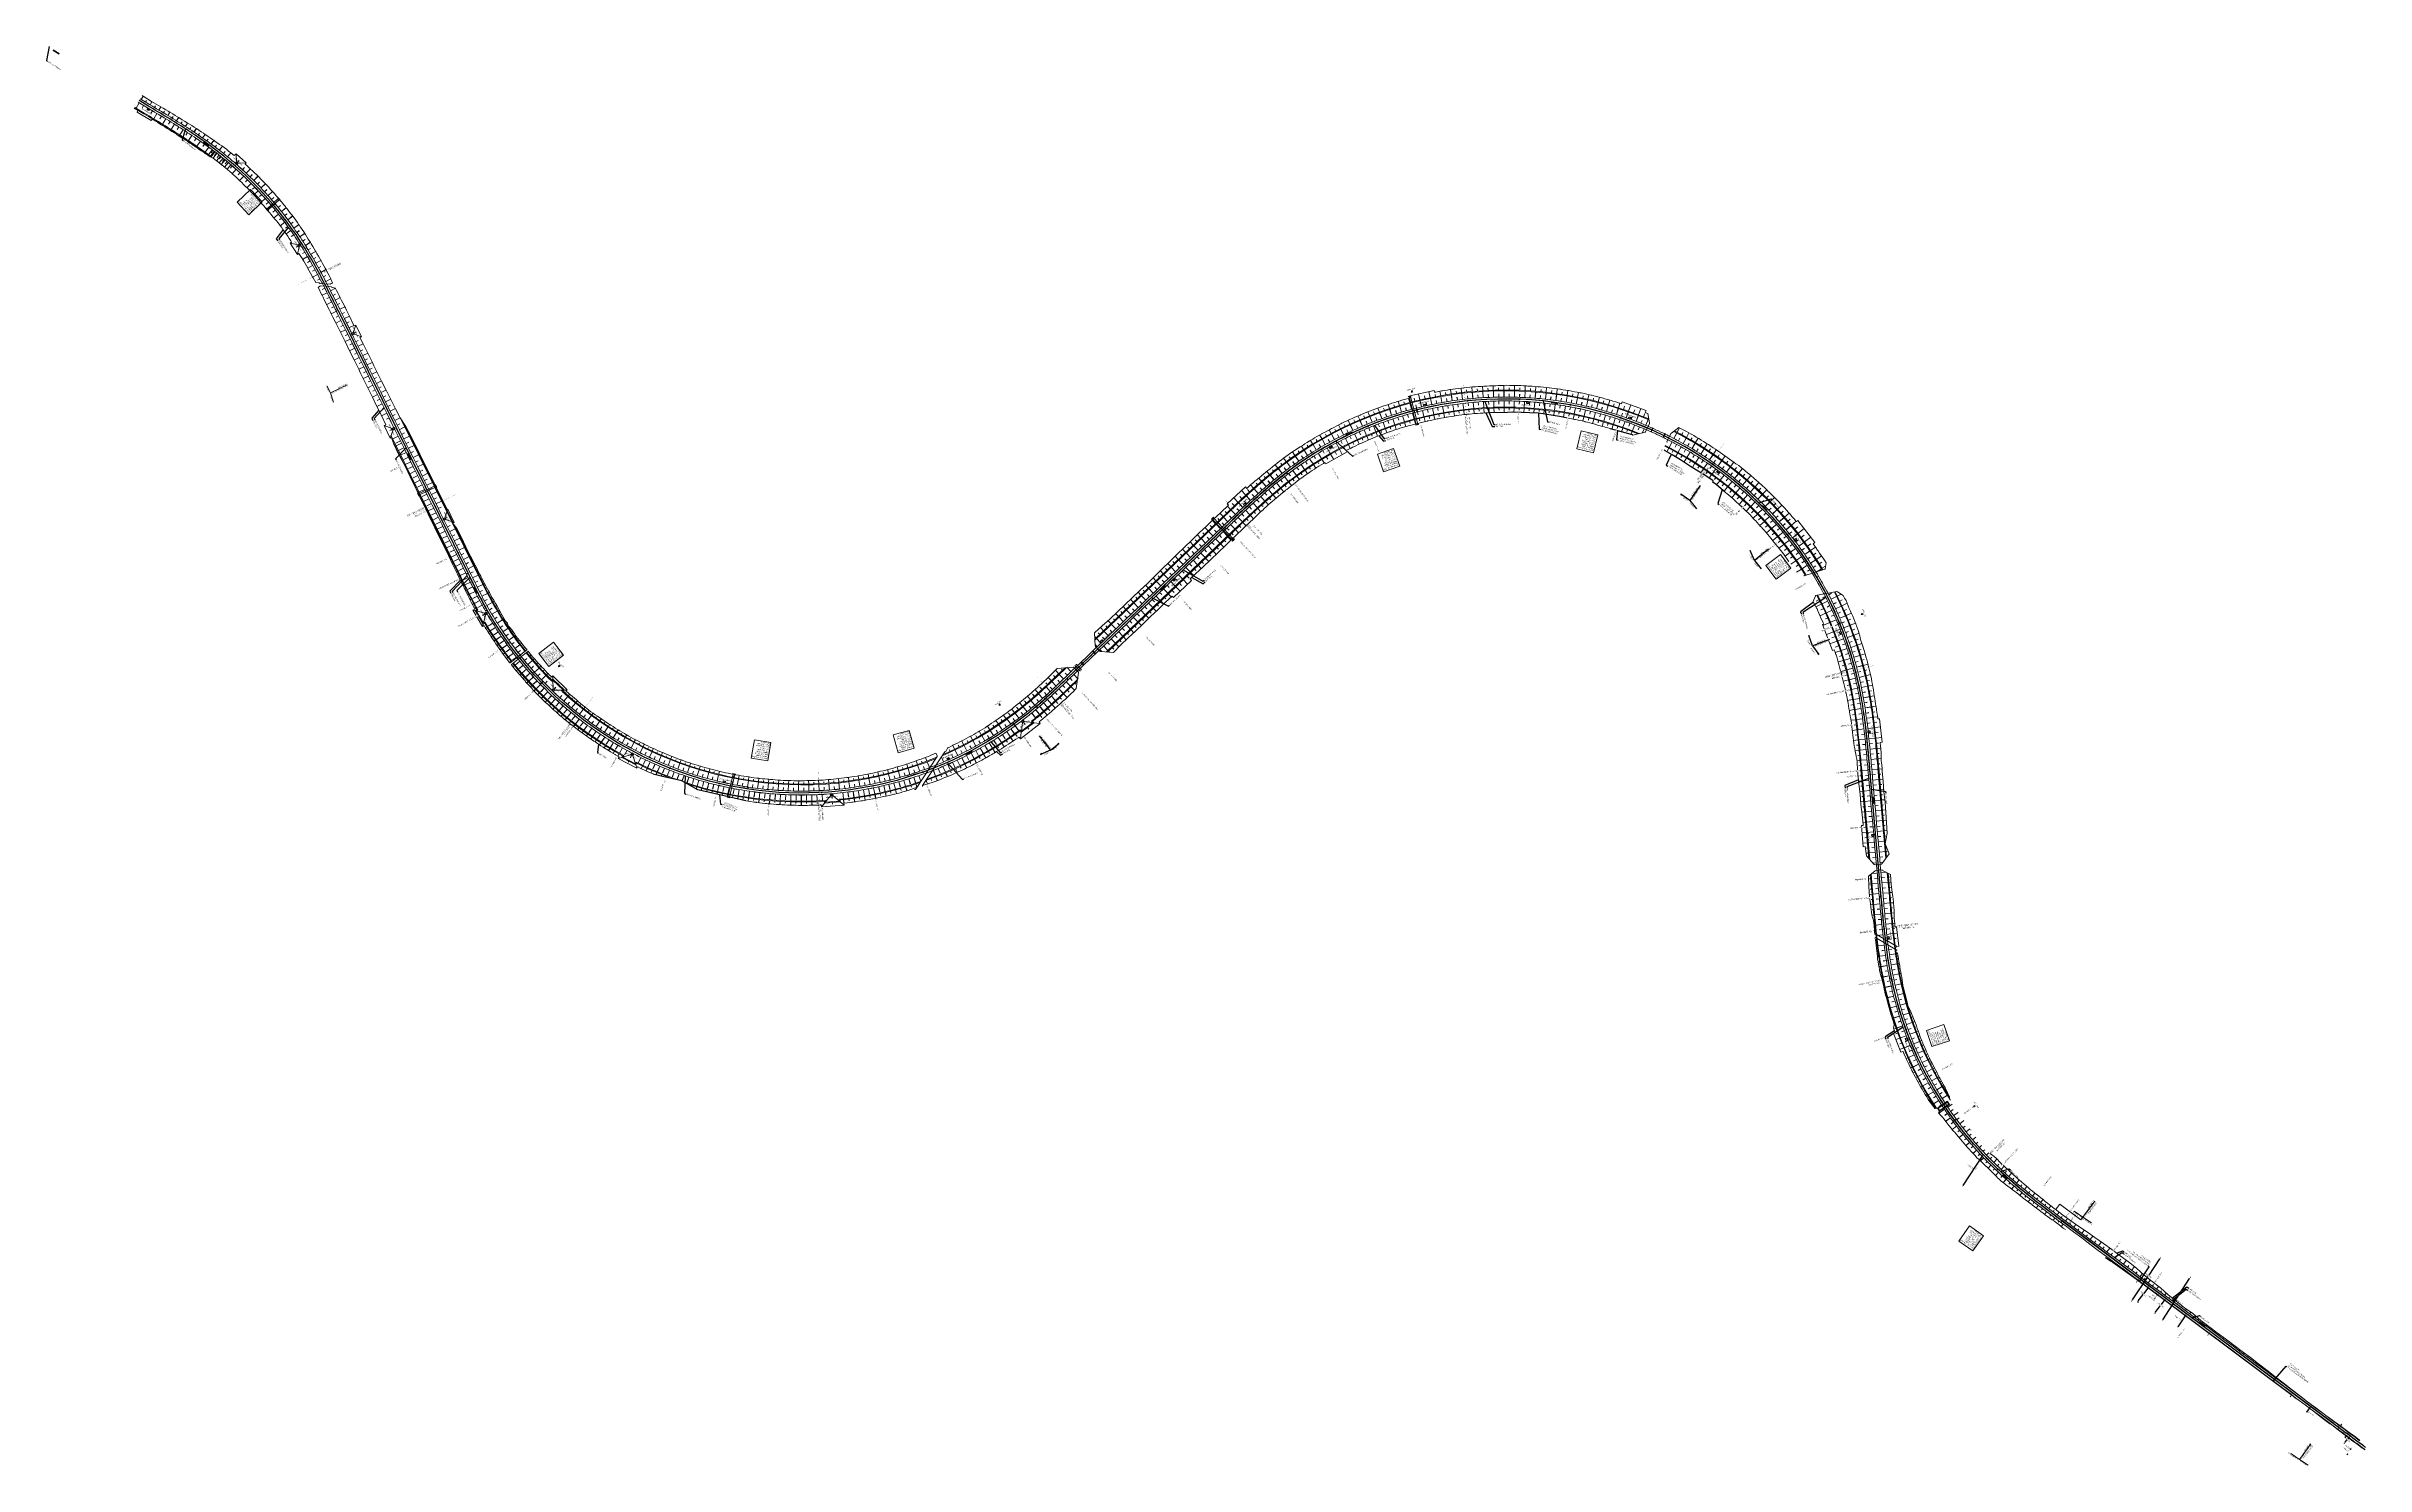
# Model space of a CAD drawing. Header units: metres. Extents: x 628619 to 633107, y 3388321 to 3391067.
import ezdxf
from ezdxf.enums import TextEntityAlignment as Align

# ---------------------------------------------------------------- set-up
doc = ezdxf.new("R2010")
doc.units = ezdxf.units.M
doc.header["$MEASUREMENT"] = 0
doc.linetypes.add('CENTER2', pattern=[1.125, 0.75, -0.125, 0.125, -0.125])
doc.linetypes.add('PHANTOM2', pattern=[1.25, 0.625, -0.125, 0.125, -0.125, 0.125, -0.125])
doc.layers.get('Defpoints').update_dxf_attribs({"lineweight": 0})
for name, color, linetype, lineweight in [('C-ALIG-DG-SPIRAL', 1, 'CENTER2', 70), ('C-ALIG-LABL-DG', 1, 'Continuous', 25), ('C-ALIG-LABL-DG-MARK', 1, 'Continuous', 25), ('Km post', 1, 'Continuous', 13), ('MATCH LINE', 7, 'Continuous', 0), ('Proposed Curve_Details', 10, 'Continuous', 0), ('PROPOSED DFCC TOE LINE', 239, 'Continuous', 0), ('PROPOSED DFCC TOE SLOPES', 239, 'Continuous', 0), ('PROPOSED DFCC TRACK', 1, 'Continuous', 0), ('PROPOSED DRAIN CUM RETAINING WALL', 144, 'Continuous', 30), ('PROPOSED FORMATION LINE - PLAN', 187, 'Continuous', 0), ('PROPOSED GRADES IN PLAN', 10, 'Continuous', 0), ('PROPOSED RETAINING WALL', 154, 'Continuous', 30)]:
    doc.layers.add(name, color=color, linetype=linetype, lineweight=lineweight)
doc.layers.add('Dimension', color=10, linetype='Continuous')
doc.layers.add('Trolley Refuse', color=10, linetype='Continuous')
doc.styles.add('Arial', font='arial.ttf')
doc.styles.get("Standard").update_dxf_attribs({"font": 'arial.ttf'})
doc.styles.add('Style-Arial', font='arial.ttf')
doc.dimstyles.new('ISO-25', dxfattribs={"dimtxt": 2.5, "dimasz": 2.5, "dimexe": 1.25, "dimexo": 0.625, "dimtad": 1, "dimtxsty": 'Standard', "dimcen": 2.5, "dimadec": 0, "dimazin": 0, "dimtfac": 1, "dimtmove": 0, "dimatfit": 3, "dimfxl": 1, "dimarcsym": 0})
doc.dimstyles.get("Standard").update_dxf_attribs({"dimtxt": 2.5, "dimasz": 2.5, "dimexe": 0.18, "dimexo": 0.0625, "dimgap": 0.09, "dimtad": 0, "dimtih": 1, "dimtoh": 1, "dimdec": 3, "dimzin": 0, "dimdsep": 46, "dimtxsty": 'Standard', "dimcen": 0.09, "dimazin": 0, "dimtfac": 1, "dimtdec": 3, "dimtofl": 0, "dimtmove": 0, "dimatfit": 3, "dimfxl": 1, "dimtolj": 1, "dimtzin": 0, "dimarcsym": 0})

# ---------------------------------------------------------------- blocks, each defined once
blk = doc.blocks.new('*D113')
at = {"layer": 'Defpoints', "color": 0, "transparency": 16777216}
for p in [(632991.7, 3388422.1), (632991.7, 3388422.1), (633000.8, 3388435.2)]:
    blk.add_point(p, dxfattribs=at)
at = {"layer": 'Dimension', "color": 0, "lineweight": -2, "transparency": 16777216}
blk.add_line((632999.4, 3388433.2), (632993.1, 3388424.2), dxfattribs=at)
at = {"layer": 'Dimension', "color": 0, "transparency": 16777216}
for points in [[(632992.8, 3388424.4), (632993.5, 3388424), (632991.7, 3388422.1)], [(632999.1, 3388433.4), (632999.7, 3388432.9), (633000.8, 3388435.2)]]:
    blk.add_solid(points, dxfattribs=at)
at = {"layer": 'Dimension', "color": 0, "lineweight": 0, "transparency": 16777216, "insert": (633001.7, 3388421.2), "char_height": 2.5, "attachment_point": 5, "rotation": 143, "style": 'Style-Arial'}
blk.add_mtext('\\A1;15.947m', dxfattribs=at)
blk = doc.blocks.new('TerminatorOpen_0.5')
at = {"color": 0, "linetype": 'ByBlock', "lineweight": -2}
for q in [(-1, 0.25), (-1, 0), (-1, -0.25)]:
    blk.add_line((0, 0), q, dxfattribs=at)
blk = doc.blocks.new('*D114')
at = {"layer": 'Defpoints', "color": 0, "transparency": 16777216}
for p in [(632742.5, 3388587.5), (632742.5, 3388587.5), (632760.4, 3388614.7)]:
    blk.add_point(p, dxfattribs=at)
at = {"layer": 'Dimension', "color": 0, "lineweight": -2, "transparency": 16777216}
for p, q in [((632742.4, 3388587.5), (632742.4, 3388587.6)), ((632759, 3388612.6), (632743.9, 3388589.6)), ((632760.3, 3388614.8), (632760.3, 3388614.8))]:
    blk.add_line(p, q, dxfattribs=at)
at = {"layer": 'Dimension', "color": 0, "transparency": 16777216}
for points in [[(632743.5, 3388589.8), (632744.2, 3388589.4), (632742.5, 3388587.5)], [(632758.7, 3388612.9), (632759.4, 3388612.4), (632760.4, 3388614.7)]]:
    blk.add_solid(points, dxfattribs=at)
at = {"layer": 'Dimension', "color": 0, "lineweight": 0, "transparency": 16777216, "insert": (632743.7, 3388606.8), "char_height": 2.5, "attachment_point": 5, "rotation": 144, "style": 'Style-Arial'}
blk.add_mtext('\\A1;32.595m', dxfattribs=at)
blk = doc.blocks.new('*D115')
at = {"layer": 'Defpoints', "color": 0, "transparency": 16777216}
for p in [(632367.1, 3388923.1), (632326.2, 3388860.7), (632326.2, 3388860.7)]:
    blk.add_point(p, dxfattribs=at)
at = {"layer": 'Dimension', "color": 0, "lineweight": -2, "transparency": 16777216}
blk.add_line((632365.7, 3388921), (632327.6, 3388862.8), dxfattribs=at)
at = {"layer": 'Dimension', "color": 0, "transparency": 16777216}
for points in [[(632365.4, 3388921.2), (632366.1, 3388920.8), (632367.1, 3388923.1)], [(632327.2, 3388863), (632327.9, 3388862.6), (632326.2, 3388860.7)]]:
    blk.add_solid(points, dxfattribs=at)
at = {"layer": 'Dimension', "color": 0, "lineweight": 0, "transparency": 16777216, "insert": (632342.3, 3388899.5), "char_height": 2.5, "attachment_point": 5, "rotation": 144, "style": 'Style-Arial'}
blk.add_mtext('\\A1;74.562m', dxfattribs=at)
blk = doc.blocks.new('*D116')
at = {"layer": 'Defpoints', "color": 0, "transparency": 16777216}
for p in [(633071.7, 3388382.3), (633072.2, 3388377.6), (633074.3, 3388380.4)]:
    blk.add_point(p, dxfattribs=at)
at = {"layer": 'Dimension', "color": 0, "lineweight": -2, "transparency": 16777216}
for p, q in [((633068.2, 3388377.5), (633066.7, 3388375.5)), ((633072.1, 3388377.7), (633069.6, 3388379.5)), ((633074.2, 3388380.5), (633071.6, 3388382.4)), ((633073.2, 3388384.3), (633074.7, 3388386.3))]:
    blk.add_line(p, q, dxfattribs=at)
at = {"layer": 'Dimension', "color": 0, "transparency": 16777216}
for points in [[(633067.8, 3388377.7), (633068.5, 3388377.2), (633069.7, 3388379.5)], [(633072.9, 3388384.5), (633073.6, 3388384), (633071.7, 3388382.3)]]:
    blk.add_solid(points, dxfattribs=at)
at = {"layer": 'Dimension', "color": 0, "lineweight": 0, "transparency": 16777216, "insert": (633066.2, 3388384.3), "char_height": 2.5, "attachment_point": 5, "rotation": 143, "style": 'Style-Arial'}
blk.add_mtext('\\A1;3.5m', dxfattribs=at)
blk = doc.blocks.new('*D117')
at = {"layer": 'Defpoints', "color": 0, "transparency": 16777216}
for p in [(633055.7, 3388394.2), (633056.1, 3388394), (633058, 3388397.3)]:
    blk.add_point(p, dxfattribs=at)
at = {"layer": 'Dimension', "color": 0, "lineweight": -2, "transparency": 16777216}
for p, q in [((633054.6, 3388392), (633053.1, 3388390)), ((633055.8, 3388394.2), (633056.2, 3388393.9)), ((633058.1, 3388397.2), (633058.5, 3388396.9)), ((633059.9, 3388399), (633061.4, 3388401))]:
    blk.add_line(p, q, dxfattribs=at)
at = {"layer": 'Dimension', "color": 0, "transparency": 16777216}
for points in [[(633054.3, 3388392.2), (633054.9, 3388391.7), (633056.1, 3388394)], [(633059.5, 3388399.3), (633060.2, 3388398.8), (633058.4, 3388397)]]:
    blk.add_solid(points, dxfattribs=at)
at = {"layer": 'Dimension', "color": 0, "lineweight": 0, "transparency": 16777216, "insert": (633057.2, 3388395.5), "char_height": 2.5, "attachment_point": 5, "rotation": 143, "style": 'Style-Arial'}
blk.add_mtext('\\A1;3.816m', dxfattribs=at)
blk = doc.blocks.new('*D123')
at = {"layer": 'Defpoints', "color": 0, "transparency": 16777216}
for p in [(633065, 3388365.4), (633075.5, 3388379.5), (633077, 3388378.4)]:
    blk.add_point(p, dxfattribs=at)
at = {"layer": 'Dimension', "color": 0, "lineweight": -2, "transparency": 16777216}
for p, q in [((633065.1, 3388365.3), (633066.5, 3388364.2)), ((633067.9, 3388366.3), (633070.9, 3388370.2)), ((633075.5, 3388376.4), (633072.5, 3388372.5)), ((633075.6, 3388379.4), (633077.1, 3388378.3))]:
    blk.add_line(p, q, dxfattribs=at)
at = {"layer": 'Dimension', "color": 0, "transparency": 16777216}
for points in [[(633067.6, 3388366.5), (633068.3, 3388366), (633066.4, 3388364.3)], [(633075.1, 3388376.6), (633075.8, 3388376.1), (633077, 3388378.4)]]:
    blk.add_solid(points, dxfattribs=at)
at = {"layer": 'Dimension', "color": 0, "lineweight": 0, "transparency": 16777216, "insert": (633071.7, 3388371.3), "char_height": 2.5, "attachment_point": 5, "rotation": 144, "style": 'Style-Arial'}
blk.add_mtext('\\A1;17.599m', dxfattribs=at)
blk = doc.blocks.new('*D124')
at = {"layer": 'Defpoints', "color": 0, "transparency": 16777216}
for p in [(632720.4, 3388644.6), (632721.8, 3388643.6), (632700.5, 3388615.1)]:
    blk.add_point(p, dxfattribs=at)
at = {"layer": 'Dimension', "color": 0, "lineweight": -2, "transparency": 16777216}
for p, q in [((632700.4, 3388615.2), (632699.1, 3388616.2)), ((632700.7, 3388618.1), (632709.7, 3388630.3)), ((632718.9, 3388642.6), (632711.4, 3388632.5)), ((632721.7, 3388643.7), (632720.3, 3388644.7))]:
    blk.add_line(p, q, dxfattribs=at)
at = {"layer": 'Dimension', "color": 0, "transparency": 16777216}
for points in [[(632700.3, 3388618.4), (632701, 3388617.9), (632699.2, 3388616.1)], [(632718.6, 3388642.8), (632719.3, 3388642.3), (632720.4, 3388644.6)]]:
    blk.add_solid(points, dxfattribs=at)
at = {"layer": 'Dimension', "color": 0, "lineweight": 0, "transparency": 16777216, "insert": (632710.6, 3388631.4), "char_height": 2.5, "attachment_point": 5, "rotation": 144, "style": 'Style-Arial'}
blk.add_mtext('\\A1;35.516m', dxfattribs=at)
blk = doc.blocks.new('*D125')
at = {"layer": 'Defpoints', "color": 0, "transparency": 16777216}
for p in [(632767.9, 3388685), (632768.3, 3388684.8), (632713.7, 3388600.7)]:
    blk.add_point(p, dxfattribs=at)
at = {"layer": 'Dimension', "color": 0, "lineweight": -2, "transparency": 16777216}
for p, q in [((632714.8, 3388603), (632766.6, 3388682.9)), ((632768.2, 3388684.8), (632767.8, 3388685)), ((632713.6, 3388600.8), (632713.3, 3388601))]:
    blk.add_line(p, q, dxfattribs=at)
at = {"layer": 'Dimension', "color": 0, "transparency": 16777216}
for points in [[(632766.2, 3388683.1), (632766.9, 3388682.6), (632767.9, 3388685)], [(632714.4, 3388603.3), (632715.1, 3388602.8), (632713.4, 3388600.9)]]:
    blk.add_solid(points, dxfattribs=at)
at = {"layer": 'Dimension', "color": 0, "lineweight": 0, "transparency": 16777216, "insert": (632746.4, 3388637.5), "char_height": 2.5, "attachment_point": 5, "rotation": 144, "style": 'Style-Arial'}
blk.add_mtext('\\A1;100.183m', dxfattribs=at)
blk = doc.blocks.new('*D126')
at = {"layer": 'Defpoints', "color": 0, "transparency": 16777216}
for p in [(632688.5, 3388668.4), (632690.4, 3388667), (632667.7, 3388636.6)]:
    blk.add_point(p, dxfattribs=at)
at = {"layer": 'Dimension', "color": 0, "lineweight": -2, "transparency": 16777216}
for p, q in [((632687.1, 3388666.4), (632678, 3388654.3)), ((632690.3, 3388667.1), (632688.4, 3388668.4)), ((632667.6, 3388636.6), (632665.7, 3388638)), ((632667.3, 3388640), (632676.4, 3388652))]:
    blk.add_line(p, q, dxfattribs=at)
at = {"layer": 'Dimension', "color": 0, "transparency": 16777216}
for points in [[(632686.7, 3388666.6), (632687.4, 3388666.1), (632688.5, 3388668.4)], [(632667, 3388640.2), (632667.7, 3388639.7), (632665.8, 3388638)]]:
    blk.add_solid(points, dxfattribs=at)
at = {"layer": 'Dimension', "color": 0, "lineweight": 0, "transparency": 16777216, "insert": (632677.2, 3388653.2), "char_height": 2.5, "attachment_point": 5, "rotation": 144, "style": 'Style-Arial'}
blk.add_mtext('\\A1;37.962m', dxfattribs=at)
blk = doc.blocks.new('*D127')
at = {"layer": 'Defpoints', "color": 0, "transparency": 16777216}
for p in [(632709.5, 3388723.3), (632710, 3388723), (632654, 3388639.8)]:
    blk.add_point(p, dxfattribs=at)
at = {"layer": 'Dimension', "color": 0, "lineweight": -2, "transparency": 16777216}
for p, q in [((632708.6, 3388720.9), (632687.7, 3388689.4)), ((632709.6, 3388723.2), (632710.1, 3388722.9)), ((632655.8, 3388641.5), (632686.1, 3388687.1)), ((632654.1, 3388639.7), (632654.6, 3388639.4))]:
    blk.add_line(p, q, dxfattribs=at)
at = {"layer": 'Dimension', "color": 0, "transparency": 16777216}
for points in [[(632708.3, 3388721.1), (632709, 3388720.7), (632710, 3388723)], [(632655.5, 3388641.8), (632656.2, 3388641.3), (632654.5, 3388639.4)]]:
    blk.add_solid(points, dxfattribs=at)
at = {"layer": 'Dimension', "color": 0, "lineweight": 0, "transparency": 16777216, "insert": (632686.9, 3388688.2), "char_height": 2.5, "attachment_point": 5, "rotation": 144, "style": 'Style-Arial'}
blk.add_mtext('\\A1;100.329m', dxfattribs=at)
blk = doc.blocks.new('*D128')
at = {"layer": 'Defpoints', "color": 0, "transparency": 16777216}
for p in [(632962.4, 3388454), (632965.9, 3388461.3), (632967.1, 3388460.4)]:
    blk.add_point(p, dxfattribs=at)
at = {"layer": 'Dimension', "color": 0, "lineweight": -2, "transparency": 16777216}
for p, q in [((632962.3, 3388454.1), (632961, 3388455.1)), ((632962.6, 3388457), (632964.4, 3388459.3)), ((632967, 3388460.5), (632965.8, 3388461.4))]:
    blk.add_line(p, q, dxfattribs=at)
at = {"layer": 'Dimension', "color": 0, "transparency": 16777216}
for points in [[(632962.3, 3388457.2), (632963, 3388456.7), (632961.1, 3388455)], [(632964, 3388459.6), (632964.7, 3388459.1), (632965.9, 3388461.3)]]:
    blk.add_solid(points, dxfattribs=at)
at = {"layer": 'Dimension', "color": 0, "lineweight": 0, "transparency": 16777216, "insert": (632968.7, 3388453.7), "char_height": 2.5, "attachment_point": 5, "rotation": 143, "style": 'Style-Arial'}
blk.add_mtext('\\A1;7.925m', dxfattribs=at)
blk = doc.blocks.new('*D129')
at = {"layer": 'Defpoints', "color": 0, "transparency": 16777216}
for p in [(632802.4, 3388573.5), (632806.8, 3388580.1), (632807.2, 3388579.8)]:
    blk.add_point(p, dxfattribs=at)
at = {"layer": 'Dimension', "color": 0, "lineweight": -2, "transparency": 16777216}
for p, q in [((632802.3, 3388573.5), (632801.9, 3388573.8)), ((632803.5, 3388575.8), (632805.3, 3388578.1)), ((632807.1, 3388579.9), (632806.7, 3388580.2))]:
    blk.add_line(p, q, dxfattribs=at)
at = {"layer": 'Dimension', "color": 0, "transparency": 16777216}
for points in [[(632803.2, 3388576), (632803.8, 3388575.5), (632802, 3388573.8)], [(632804.9, 3388578.4), (632805.6, 3388577.9), (632806.8, 3388580.1)]]:
    blk.add_solid(points, dxfattribs=at)
at = {"layer": 'Dimension', "color": 0, "lineweight": 0, "transparency": 16777216, "insert": (632797.5, 3388582.3), "char_height": 2.5, "attachment_point": 5, "rotation": 143, "style": 'Style-Arial'}
blk.add_mtext('\\A1;7.925m', dxfattribs=at)
blk = doc.blocks.new('*D130')
at = {"layer": 'Defpoints', "color": 0, "transparency": 16777216}
for p in [(632663.9, 3388676.9), (632668.6, 3388683.2), (632669, 3388683)]:
    blk.add_point(p, dxfattribs=at)
at = {"layer": 'Dimension', "color": 0, "lineweight": -2, "transparency": 16777216}
for p, q in [((632664, 3388676.8), (632664.3, 3388676.5)), ((632665.7, 3388678.6), (632667.5, 3388681)), ((632668.7, 3388683.2), (632669.1, 3388682.9))]:
    blk.add_line(p, q, dxfattribs=at)
at = {"layer": 'Dimension', "color": 0, "transparency": 16777216}
for points in [[(632665.3, 3388678.9), (632666, 3388678.4), (632664.2, 3388676.6)], [(632667.1, 3388681.3), (632667.8, 3388680.8), (632669, 3388683)]]:
    blk.add_solid(points, dxfattribs=at)
at = {"layer": 'Dimension', "color": 0, "lineweight": 0, "transparency": 16777216, "insert": (632670.8, 3388674.7), "char_height": 2.5, "attachment_point": 5, "rotation": 144, "style": 'Style-Arial'}
blk.add_mtext('\\A1;7.971m', dxfattribs=at)
blk = doc.blocks.new('*D118')
at = {"layer": 'Defpoints', "color": 0, "transparency": 16777216}
for p in [(633076.7, 3388350.2), (633076.7, 3388350.2), (633073.9, 3388345.9)]:
    blk.add_point(p, dxfattribs=at)
at = {"layer": 'Dimension', "color": 0, "lineweight": -2, "transparency": 16777216}
for p, q in [((633078.1, 3388352.3), (633079.5, 3388354.4)), ((633072.5, 3388343.8), (633071.1, 3388341.8))]:
    blk.add_line(p, q, dxfattribs=at)
at = {"layer": 'Dimension', "color": 0, "transparency": 16777216}
for points in [[(633077.8, 3388352.5), (633078.4, 3388352.1), (633076.7, 3388350.2)], [(633072.2, 3388344.1), (633072.9, 3388343.6), (633073.9, 3388345.9)]]:
    blk.add_solid(points, dxfattribs=at)
at = {"layer": 'Dimension', "color": 0, "lineweight": 0, "transparency": 16777216, "insert": (633069.3, 3388352.1), "char_height": 2.5, "attachment_point": 5, "rotation": 144, "style": 'Style-Arial'}
blk.add_mtext('\\A1;5.145m', dxfattribs=at)
blk = doc.blocks.new('*D119')
at = {"layer": 'Defpoints', "color": 0, "transparency": 16777216}
for p in [(633076.8, 3388350.2), (633080, 3388355.1), (633080.1, 3388355)]:
    blk.add_point(p, dxfattribs=at)
at = {"layer": 'Dimension', "color": 0, "lineweight": -2, "transparency": 16777216}
for p, q in [((633076.7, 3388350.2), (633076.6, 3388350.3)), ((633078.1, 3388352.3), (633078.6, 3388353)), ((633080, 3388355.1), (633079.9, 3388355.1))]:
    blk.add_line(p, q, dxfattribs=at)
at = {"layer": 'Dimension', "color": 0, "transparency": 16777216}
for points in [[(633077.8, 3388352.5), (633078.5, 3388352.1), (633076.7, 3388350.2)], [(633078.3, 3388353.2), (633079, 3388352.8), (633080, 3388355.1)]]:
    blk.add_solid(points, dxfattribs=at)
at = {"layer": 'Dimension', "color": 0, "lineweight": 0, "transparency": 16777216, "insert": (633073.1, 3388356.8), "char_height": 2.5, "attachment_point": 5, "rotation": 144, "style": 'Style-Arial'}
blk.add_mtext('\\A1;5.859m', dxfattribs=at)
blk = doc.blocks.new('*D120')
at = {"layer": 'Defpoints', "color": 0, "transparency": 16777216}
for p in [(632696.2, 3388639.6), (632699.1, 3388643.9), (632699.1, 3388643.9)]:
    blk.add_point(p, dxfattribs=at)
at = {"layer": 'Dimension', "color": 0, "lineweight": -2, "transparency": 16777216}
blk.add_line((632697.6, 3388641.6), (632697.7, 3388641.9), dxfattribs=at)
at = {"layer": 'Dimension', "color": 0, "transparency": 16777216}
for points in [[(632697.2, 3388641.9), (632697.9, 3388641.4), (632696.2, 3388639.6)], [(632697.4, 3388642.1), (632698.1, 3388641.6), (632699.1, 3388643.9)]]:
    blk.add_solid(points, dxfattribs=at)
at = {"layer": 'Dimension', "color": 0, "lineweight": 0, "transparency": 16777216, "insert": (632691.6, 3388646.1), "char_height": 2.5, "attachment_point": 5, "rotation": 144, "style": 'Style-Arial'}
blk.add_mtext('\\A1;5.266m', dxfattribs=at)
blk = doc.blocks.new('*D121')
at = {"layer": 'Defpoints', "color": 0, "transparency": 16777216}
for p in [(632699.3, 3388643.8), (632702.3, 3388648.2), (632702.5, 3388648.1)]:
    blk.add_point(p, dxfattribs=at)
at = {"layer": 'Dimension', "color": 0, "lineweight": -2, "transparency": 16777216}
for p, q in [((632699.2, 3388643.9), (632699, 3388644)), ((632700.6, 3388646), (632700.8, 3388646.2)), ((632702.4, 3388648.1), (632702.2, 3388648.3))]:
    blk.add_line(p, q, dxfattribs=at)
at = {"layer": 'Dimension', "color": 0, "transparency": 16777216}
for points in [[(632700.3, 3388646.2), (632701, 3388645.7), (632699.1, 3388644)], [(632700.5, 3388646.5), (632701.2, 3388646), (632702.3, 3388648.2)]]:
    blk.add_solid(points, dxfattribs=at)
at = {"layer": 'Dimension', "color": 0, "lineweight": 0, "transparency": 16777216, "insert": (632696.8, 3388649.3), "char_height": 2.5, "attachment_point": 5, "rotation": 144, "style": 'Style-Arial'}
blk.add_mtext('\\A1;5.3m', dxfattribs=at)
blk = doc.blocks.new('*D122')
at = {"layer": 'Defpoints', "color": 0, "transparency": 16777216}
for p in [(632702.3, 3388648.2), (632707.1, 3388654.6), (632707.1, 3388654.6)]:
    blk.add_point(p, dxfattribs=at)
at = {"layer": 'Dimension', "color": 0, "lineweight": -2, "transparency": 16777216}
blk.add_line((632703.8, 3388650.2), (632705.6, 3388652.6), dxfattribs=at)
at = {"layer": 'Dimension', "color": 0, "transparency": 16777216}
for points in [[(632703.5, 3388650.5), (632704.1, 3388650), (632702.3, 3388648.2)], [(632705.2, 3388652.8), (632705.9, 3388652.3), (632707.1, 3388654.6)]]:
    blk.add_solid(points, dxfattribs=at)
at = {"layer": 'Dimension', "color": 0, "lineweight": 0, "transparency": 16777216, "insert": (632699.7, 3388655.9), "char_height": 2.5, "attachment_point": 5, "rotation": 144, "style": 'Style-Arial'}
blk.add_mtext('\\A1;7.925m', dxfattribs=at)
blk = doc.blocks.new('Direction')
h = blk.add_hatch(color=256)
h.dxf.hatch_style = 1
h.paths.add_polyline_path([(-5.5, 0), (-4.7, -0.1), (-4.7, 0.1)])
blk.add_lwpolyline([(-5.5, 0), (-4.7, -0.1), (-4.7, 0.1)], close=True)
blk.add_lwpolyline([(0, 0), (-5.5, 0)])
blk = doc.blocks.new('Tick Hor')
blk.add_lwpolyline([(-0.5, 0), (0.5, 0)])
blk = doc.blocks.new('KM Post')
at = {"layer": 'Km post', "lineweight": 13}
h = blk.add_hatch(color=256, dxfattribs=at)
h.paths.add_polyline_path([(0, -9), (2, -9), (2, -4), (0, -4)])
h.paths.add_polyline_path([(0, -4), (0, 0), (-3, -4)])
for p, q in [((0, -9), (0, 0)), ((3, -4), (0, 0)), ((3, -4), (-3, -4))]:
    blk.add_line(p, q, dxfattribs=at)
blk.add_lwpolyline([(2, -4), (2, -9), (-2, -9), (-2, -4)], dxfattribs=at)

msp = doc.modelspace()

# ---------------------------------------------------------------- linework, layer by layer
at = {"layer": 'C-ALIG-DG-SPIRAL', "color": 1, "linetype": 'Continuous', "lineweight": 30, "flags": 128}
for points in [[(633107.2214, 3388356.0719, -0.000536931), (633102.8836, 3388359.2363), (633097.8428, 3388362.9312), (633092.81, 3388366.6371), (633087.7842, 3388370.3525), (633082.7642, 3388374.0757), (633077.7489, 3388377.8051), (633072.7371, 3388381.5393), (633067.7276, 3388385.2766), (633062.7192, 3388389.0155), (632519.0365, 3388794.9344), (632514.763, 3388798.1254), (632510.4904, 3388801.3174), (632506.2194, 3388804.5116), (632501.9509, 3388807.7092), (632497.6857, 3388810.9111), (632493.4247, 3388814.1186), (632489.1687, 3388817.3328), (632484.9185, 3388820.5547), (632480.675, 3388823.7853), (632476.4391, 3388827.0259), (632472.2116, 3388830.2775), (632467.9934, 3388833.5411), (632463.7854, 3388836.8178), (632459.5884, 3388840.1087), (632455.4035, 3388843.4148), (632451.2314, 3388846.7372), (632447.0731, 3388850.0768), (632442.9295, 3388853.4346), (632438.8016, 3388856.8118), (632434.6904, 3388860.2092), (632430.5968, 3388863.6277), (632426.5218, 3388867.0685), (632422.4664, 3388870.5322), (632418.4315, 3388874.02), (632414.4183, 3388877.5326), (632410.4277, 3388881.0708), (632406.4607, 3388884.6356), (632402.5185, 3388888.2278), (632398.6021, 3388891.8479), (632394.7125, 3388895.497, -0.153382911), (632190.1895, 3389261.8779), (632189.1249, 3389267.1039), (632188.0988, 3389272.3376), (632187.1102, 3389277.5785), (632186.1579, 3389282.8261), (632185.2405, 3389288.0799), (632184.3569, 3389293.3395), (632183.5057, 3389298.6045), (632182.6858, 3389303.8744), (632181.8958, 3389309.1489), (632181.1344, 3389314.4276), (632180.4002, 3389319.7101), (632179.6921, 3389324.9962), (632179.0085, 3389330.2856), (632178.3483, 3389335.5779), (632177.71, 3389340.8729), (632177.0922, 3389346.1703), (632176.4937, 3389351.4699), (632175.9131, 3389356.7716), (632175.349, 3389362.075), (632174.8, 3389367.38), (632174.2648, 3389372.6864), (632173.7419, 3389377.994), (632173.2301, 3389383.3027), (632172.728, 3389388.6124), (632172.2341, 3389393.9228), (632171.747, 3389399.2338), (632171.2655, 3389404.5454), (632170.7882, 3389409.8573), (632170.3136, 3389415.1695), (632169.8403, 3389420.4818), (632147.7482, 3389668.603), (632147.2749, 3389673.9153), (632146.8003, 3389679.2275), (632146.323, 3389684.5394), (632145.8415, 3389689.851), (632145.3544, 3389695.162), (632144.8605, 3389700.4724), (632144.3584, 3389705.7821), (632143.8466, 3389711.0908), (632143.3237, 3389716.3984), (632142.7885, 3389721.7048), (632142.2395, 3389727.0098), (632141.6754, 3389732.3132), (632141.0948, 3389737.6149), (632140.4963, 3389742.9145), (632139.8785, 3389748.2119), (632139.2402, 3389753.5069), (632138.58, 3389758.7992), (632137.8964, 3389764.0886), (632137.1883, 3389769.3747), (632136.4541, 3389774.6572), (632135.6927, 3389779.9359), (632134.9027, 3389785.2104), (632134.0828, 3389790.4803), (632133.2316, 3389795.7453), (632132.348, 3389801.0049), (632131.4306, 3389806.2587), (632130.4783, 3389811.5063), (632129.4897, 3389816.7472), (632128.4636, 3389821.9809), (632127.399, 3389827.2069, 0.550665994), (631019.8597, 3390243.2599), (631015.6176, 3390240.0274), (631011.3994, 3390236.7637), (631007.2048, 3390233.47), (631003.0329, 3390230.1473), (630998.8833, 3390226.7969), (630994.7553, 3390223.4199), (630990.6483, 3390220.0175), (630986.5614, 3390216.5909), (630982.4941, 3390213.1411), (630978.4455, 3390209.6693), (630974.4149, 3390206.1766), (630970.4015, 3390202.6642), (630966.4045, 3390199.1331), (630962.4231, 3390195.5845), (630958.4565, 3390192.0194), (630954.5037, 3390188.4389), (630950.564, 3390184.8441), (630946.6364, 3390181.236), (630942.72, 3390177.6157), (630938.814, 3390173.9842), (630934.9174, 3390170.3427), (630931.0293, 3390166.692), (630927.1489, 3390163.0333), (630923.275, 3390159.3675), (630919.4069, 3390155.6957), (630915.5436, 3390152.0189), (630911.684, 3390148.3381), (630907.8274, 3390144.6542), (630903.9726, 3390140.9684), (630900.1188, 3390137.2816), (630593.4088, 3389843.8346), (630589.5548, 3389840.1479), (630585.699, 3389836.4632), (630581.8394, 3389832.7824), (630577.9742, 3389829.1076), (630574.1014, 3389825.4407), (630570.2194, 3389821.7836), (630566.3261, 3389818.1385), (630562.4199, 3389814.5073), (630558.4988, 3389810.8921), (630554.5612, 3389807.2949), (630550.6053, 3389803.7179), (630546.6294, 3389800.1631), (630542.6319, 3389796.6327), (630538.611, 3389793.1288), (630534.5653, 3389789.6536, -0.470789032), (629471.8222, 3389976.5204), (629469.2046, 3389981.1673), (629466.6202, 3389985.8326), (629464.0667, 3389990.5149), (629461.5419, 3389995.2127), (629459.0435, 3389999.9246), (629456.5692, 3390004.6493), (629454.1165, 3390009.3852), (629451.6833, 3390014.1311), (629449.267, 3390018.8856), (629446.8653, 3390023.6476), (629444.4757, 3390028.4156), (629442.0959, 3390033.1886), (629439.7234, 3390037.9651), (629437.3558, 3390042.7441), (629434.9906, 3390047.5244), (629186.4174, 3390550.016), (629184.0524, 3390554.7963), (629181.6862, 3390559.576), (629179.3175, 3390564.3545), (629176.945, 3390569.1311), (629174.5677, 3390573.9052), (629172.1841, 3390578.6763), (629169.7931, 3390583.4436), (629167.3935, 3390588.2066), (629164.9839, 3390592.9646), (629162.5633, 3390597.717), (629160.1303, 3390602.463), (629157.6838, 3390607.2021), (629155.2226, 3390611.9336), (629152.7454, 3390616.6567), (629150.2512, 3390621.3709), (629147.7386, 3390626.0752), (629145.2065, 3390630.7692), (629142.6538, 3390635.4519), (629140.0793, 3390640.1227), (629137.4819, 3390644.7808), (629134.8604, 3390649.4254), (629132.2139, 3390654.0557), (629129.5411, 3390658.671), (629126.8409, 3390663.2703), (629124.1125, 3390667.8529), (629121.3547, 3390672.4178), (629118.5665, 3390676.9643), (629115.747, 3390681.4914), (629112.8952, 3390685.9982), (629110.0102, 3390690.4839, 0.084841509), (628950.1742, 3390863.9246), (628945.9386, 3390867.1657), (628941.6792, 3390870.3753), (628937.3969, 3390873.5544), (628933.0928, 3390876.7039), (628928.7678, 3390879.8246), (628924.4229, 3390882.9174), (628920.059, 3390885.9834), (628915.6769, 3390889.0235), (628911.2777, 3390892.0387), (628906.8622, 3390895.03), (628902.4313, 3390897.9984), (628897.9859, 3390900.945), (628893.5268, 3390903.8709), (628889.0549, 3390906.7771), (628884.5709, 3390909.6648), (628880.0758, 3390912.535), (628875.5703, 3390915.3889), (628871.0552, 3390918.2276), (628866.5312, 3390921.0522), (628861.9993, 3390923.8639), (628857.46, 3390926.6638), (628852.9142, 3390929.4531), (628848.3627, 3390932.233), (628843.8061, 3390935.0046), (628839.2452, 3390937.7691), (628834.6807, 3390940.5277), (628830.1133, 3390943.2816), (628825.5438, 3390946.0319), (628820.9729, 3390948.7798), (628816.4012, 3390951.5266), (628798.0361, 3390962.5597)], [(632127.6174, 3389826.0314, 0.551743631), (631018.9214, 3390242.519)], [(630534.5699, 3389789.6485, -0.470785473), (629471.8222, 3389976.5204)], [(632395.5728, 3388894.7133, -0.154228982), (632189.9739, 3389263.0215)]]:
    msp.add_lwpolyline(points, format="xyb", dxfattribs=at)
at = {"layer": 'C-ALIG-DG-SPIRAL', "color": 1, "linetype": 'Continuous', "lineweight": 50, "flags": 128}
for points in [[(631018.9214, 3390242.519), (631014.8209, 3390239.3845), (631010.7429, 3390236.2209), (631006.6868, 3390233.0292), (631002.652, 3390229.8105), (630998.6381, 3390226.566), (630994.6442, 3390223.2968), (630990.6699, 3390220.0038), (630986.7144, 3390216.6883), (630982.7771, 3390213.3511), (630978.8573, 3390209.9934), (630974.9544, 3390206.6161), (630971.0675, 3390203.2203), (630967.1961, 3390199.807), (630963.3393, 3390196.3772), (630959.4964, 3390192.9317), (630955.6666, 3390189.4717), (630951.8492, 3390185.998), (630948.0434, 3390182.5117), (630944.2484, 3390179.0136), (630940.4634, 3390175.5046), (630936.6876, 3390171.9858), (630932.9201, 3390168.458), (630929.1602, 3390164.9222), (630925.4071, 3390161.3792), (630921.6599, 3390157.83), (630917.9177, 3390154.2754), (630914.1797, 3390150.7163), (630910.4452, 3390147.1538), (630906.7132, 3390143.5885), (630902.9829, 3390140.0215), (630899.2534, 3390136.4536)], [(630593.4088, 3389843.8346), (630591.5441, 3389842.0506), (630589.6792, 3389840.2668), (630587.8138, 3389838.4835), (630585.9479, 3389836.7008), (630584.081, 3389834.9191), (630582.2132, 3389833.1384), (630580.344, 3389831.3591), (630578.4734, 3389829.5813), (630576.6011, 3389827.8053), (630574.7268, 3389826.0313), (630572.8505, 3389824.2595), (630570.9719, 3389822.4902), (630569.0907, 3389820.7236), (630567.2068, 3389818.9599), (630565.32, 3389817.1993), (630563.43, 3389815.4421), (630561.5367, 3389813.6885), (630559.6399, 3389811.9388), (630557.7393, 3389810.1931), (630555.8347, 3389808.4517), (630553.9261, 3389806.7148), (630552.0131, 3389804.9827), (630550.0956, 3389803.2556), (630548.1733, 3389801.5338), (630546.2462, 3389799.8174), (630544.3139, 3389798.1068), (630542.3764, 3389796.4022), (630540.4334, 3389794.7038), (630538.4848, 3389793.0119), (630536.5304, 3389791.3267), (630534.5699, 3389789.6485)]]:
    msp.add_lwpolyline(points, dxfattribs=at)
at = {"layer": 'C-ALIG-DG-SPIRAL', "color": 1, "linetype": 'Continuous', "lineweight": 30, "flags": 128}
for points in [[(630899.2534, 3390136.4536), (630593.4088, 3389843.8346)], [(629471.8222, 3389976.5204), (629470.5514, 3389978.7665), (629469.2885, 3389981.017), (629468.0335, 3389983.2719), (629466.786, 3389985.531), (629465.5457, 3389987.7941), (629464.3124, 3389990.0609), (629463.0859, 3389992.3315), (629461.8658, 3389994.6055), (629460.652, 3389996.8829), (629459.4442, 3389999.1634), (629458.242, 3390001.4469), (629457.0453, 3390003.7333), (629455.8538, 3390006.0224), (629454.6671, 3390008.3141), (629453.4851, 3390010.6081), (629452.3074, 3390012.9044), (629451.1339, 3390015.2027), (629449.9642, 3390017.5031), (629448.798, 3390019.8052), (629447.6351, 3390022.109), (629446.4753, 3390024.4143), (629445.3182, 3390026.721), (629444.1635, 3390029.0289), (629443.0111, 3390031.3379), (629441.8605, 3390033.6479), (629440.7117, 3390035.9587), (629439.5641, 3390038.2702), (629438.4177, 3390040.5822), (629437.2722, 3390042.8947), (629436.1271, 3390045.2074), (629434.9824, 3390047.5202)], [(632147.8544, 3389667.41), (632147.3964, 3389672.5509), (632146.9373, 3389677.6918), (632146.4757, 3389682.8324), (632146.0104, 3389687.9726), (632145.5402, 3389693.1125), (632145.0639, 3389698.2517), (632144.5803, 3389703.3903), (632144.0881, 3389708.5281), (632143.5862, 3389713.6649), (632143.0733, 3389718.8007), (632142.5481, 3389723.9352), (632142.0095, 3389729.0683), (632141.4563, 3389734.1998), (632140.8872, 3389739.3296), (632140.301, 3389744.4575), (632139.6965, 3389749.5833), (632139.0726, 3389754.7067), (632138.4279, 3389759.8276), (632137.7613, 3389764.9457), (632137.0716, 3389770.0606), (632136.3575, 3389775.1723), (632135.618, 3389780.2803), (632134.8517, 3389785.3844), (632134.0575, 3389790.4842), (632133.2342, 3389795.5794), (632132.3806, 3389800.6696), (632131.4956, 3389805.7545), (632130.5779, 3389810.8335), (632129.6264, 3389815.9063), (632128.64, 3389820.9725), (632127.6174, 3389826.0314)], [(632169.737, 3389421.6429), (632147.8544, 3389667.41)], [(632189.9739, 3389263.0215), (632188.9514, 3389268.0804), (632187.9649, 3389273.1466), (632187.0134, 3389278.2194), (632186.0958, 3389283.2984), (632185.2107, 3389288.3833), (632184.3572, 3389293.4735), (632183.5339, 3389298.5687), (632182.7397, 3389303.6685), (632181.9734, 3389308.7726), (632181.2338, 3389313.8806), (632180.5198, 3389318.9923), (632179.8301, 3389324.1073), (632179.1635, 3389329.2253), (632178.5188, 3389334.3462), (632177.8948, 3389339.4696), (632177.2903, 3389344.5954), (632176.7042, 3389349.7233), (632176.1351, 3389354.8531), (632175.5818, 3389359.9846), (632175.0432, 3389365.1178), (632174.5181, 3389370.2523), (632174.0052, 3389375.388), (632173.5032, 3389380.5248), (632173.011, 3389385.6626), (632172.5274, 3389390.8012), (632172.0511, 3389395.9404), (632171.581, 3389401.0803), (632171.1157, 3389406.2205), (632170.6541, 3389411.3612), (632170.1949, 3389416.502), (632169.737, 3389421.6429)], [(632519.9706, 3388794.237), (632515.835, 3388797.325), (632511.7001, 3388800.4139), (632507.5666, 3388803.5048), (632503.4354, 3388806.5987), (632499.3072, 3388809.6965), (632495.1826, 3388812.7992), (632491.0624, 3388815.9078), (632486.9474, 3388819.0232), (632482.8384, 3388822.1464), (632478.7361, 3388825.2785), (632474.6412, 3388828.4203), (632470.5545, 3388831.5728), (632466.4769, 3388834.7369), (632462.4091, 3388837.9137), (632458.3518, 3388841.1039), (632454.306, 3388844.3086), (632450.2724, 3388847.5287), (632446.2519, 3388850.7651), (632442.2452, 3388854.0187), (632438.2533, 3388857.2903), (632434.277, 3388860.5809), (632430.3172, 3388863.8913), (632426.3748, 3388867.2224), (632422.4507, 3388870.575), (632418.5457, 3388873.9499), (632414.6609, 3388877.348), (632410.7972, 3388880.7701), (632406.9555, 3388884.2169), (632403.1369, 3388887.6892), (632399.3423, 3388891.1877), (632395.5728, 3388894.7133)], [(633044.8159, 3388402.3823), (632519.9706, 3388794.237)]]:
    msp.add_lwpolyline(points, dxfattribs=at)
at = {"layer": 'C-ALIG-LABL-DG', "color": 1, "linetype": 'Continuous', "lineweight": 25}
for p, q in [((631270.609, 3390363.5368), (631271.2212, 3390361.1129)), ((630490.9017, 3389755.3171), (630492.3676, 3389753.292))]:
    msp.add_line(p, q, dxfattribs=at)
at = {"layer": 'C-ALIG-LABL-DG-MARK', "color": 1, "linetype": 'Continuous', "lineweight": 25}
for p, q in [((631018.9214, 3390242.519), (631020.7346, 3390240.1289)), ((630899.2534, 3390136.4536), (630901.3273, 3390134.2859)), ((629434.9824, 3390047.5202), (629432.2937, 3390046.1895)), ((630593.4088, 3389843.8346), (630595.4827, 3389841.6669)), ((630534.5699, 3389789.6485), (630536.5162, 3389787.3655)), ((632519.9706, 3388794.237), (632518.1758, 3388791.8331))]:
    msp.add_line(p, q, dxfattribs=at)
at = {"layer": 'MATCH LINE', "color": 10, "linetype": 'PHANTOM2', "ltscale": 15, "const_width": 0.2}
for points in [[(629187.8382, 3390649.0475), (629105.8508, 3390606.4157)], [(631361.0595, 3390413.3297), (631370.0221, 3390332.6885)], [(631865.3108, 3390298.8564), (631813.381, 3390223.534)], [(629410.3418, 3390199.6294), (629328.5466, 3390160.4237)], [(630895.453, 3390194.1336), (630956.4338, 3390129.6514)], [(630536.7732, 3389845.8983), (630597.5689, 3389781.2417)], [(632157.0836, 3389869.6963), (632061.89, 3389845.0815)], [(629675.8957, 3389807.6435), (629620.8052, 3389735.5839)], [(630112.2133, 3389664.1874), (630118.1437, 3389567.9759)], [(632225.8604, 3389364.4387), (632125.4695, 3389353.9891)], [(632404.6496, 3388945.6029), (632351.2386, 3388893.5897)]]:
    msp.add_lwpolyline(points, dxfattribs=at)
at = {"layer": 'Proposed Curve_Details', "elevation": 265.0743}
msp.add_lwpolyline([(629036.5659, 3390766.0553), (629010.5167, 3390741.4491), (628987.764, 3390765.5361), (629013.8132, 3390790.1424)], close=True, dxfattribs=at)
at = {"layer": 'Proposed Curve_Details'}
for points in [[(631225.9977, 3390288.7318), (631237.791, 3390254.8948), (631206.5344, 3390244.0009), (631194.7411, 3390277.8379)], [(631994.8783, 3390057.7244), (631966.3482, 3390036.0435), (631946.3207, 3390062.3978), (631974.8508, 3390084.0787)], [(629619.6611, 3389889.1733), (629591.4193, 3389867.1182), (629571.6014, 3389892.4952), (629599.8432, 3389914.5503)], [(630288.4371, 3389743.4811), (630298.2089, 3389709.006), (630267.2308, 3389700.2253), (630257.4589, 3389734.7005)], [(630020.8411, 3389719.8881), (630014.7178, 3389684.5818), (629982.9929, 3389690.0839), (629989.1162, 3389725.3902)], [(632301.6596, 3389143.0403), (632267.6646, 3389131.7102), (632257.2077, 3389163.0853), (632291.2027, 3389174.4154)], [(632367.5032, 3388765.8488), (632347.1148, 3388736.3812), (632319.9181, 3388755.1982), (632340.3064, 3388784.6659)]]:
    msp.add_lwpolyline(points, close=True, dxfattribs=at)
at = {"layer": 'PROPOSED DFCC TOE LINE', "lineweight": 0, "flags": 128}
for points in [[(628804.2462, 3390972.2787), (628806.1562, 3390970.9934), (628821.9296, 3390960.7486), (628822.9696, 3390960.1432), (628826.5404, 3390958.0642), (628831.1548, 3390955.3804), (628835.7795, 3390952.708), (628840.2772, 3390950.072), (628840.3897, 3390950.0059), (628845.0006, 3390947.299), (628849.6465, 3390944.6439), (628854.2518, 3390941.9155), (628857.5637, 3390939.8838), (628858.8162, 3390939.1144), (628863.3793, 3390936.3057), (628867.9419, 3390933.4904), (628872.533, 3390930.7154), (628874.7156, 3390929.3921), (628877.1216, 3390927.9302), (628881.7074, 3390925.1339), (628886.2756, 3390922.3035), (628890.8394, 3390919.4598), (628891.8687, 3390918.8171), (628895.4004, 3390916.6053), (628899.9564, 3390913.7364), (628904.5011, 3390910.8434), (628908.925, 3390907.9995), (628909.0356, 3390907.9281), (628913.5635, 3390904.9962), (628918.0805, 3390902.0408), (628922.5958, 3390899.0759), (628925.8531, 3390896.8925), (628927.0768, 3390896.054), (628931.5299, 3390892.9853), (628935.9725, 3390889.8956), (628940.3982, 3390886.7756), (628942.5514, 3390885.3556), (628944.9109, 3390883.7669), (628949.3647, 3390880.6684), (628953.7948, 3390877.5291), (628958.334, 3390874.5221), (628959.3567, 3390873.8402), (628962.8709, 3390871.4874), (628967.1675, 3390868.1407), (628971.3828, 3390864.6921), (628975.4607, 3390861.3349), (628975.5899, 3390861.2343), (628979.8493, 3390857.8392), (628982.3342, 3390855.6969)], [(628931.5686, 3390856.1393), (628931.2478, 3390856.4443), (628926.9344, 3390859.3751), (628924.673, 3390860.9137), (628922.6383, 3390862.3321), (628918.3521, 3390865.3072), (628914.0442, 3390868.2577), (628909.7148, 3390871.1834), (628908.5231, 3390871.982), (628905.3649, 3390874.0857), (628900.9986, 3390876.9704), (628896.6114, 3390879.8308), (628892.2467, 3390882.7319), (628892.1402, 3390882.8029), (628887.8763, 3390885.6328), (628883.4875, 3390888.5143), (628879.0821, 3390891.379), (628875.6596, 3390893.5866), (628874.6609, 3390894.228), (628870.2245, 3390897.0622), (628865.7736, 3390899.8823), (628861.3293, 3390902.7221), (628858.9947, 3390904.2087), (628856.8745, 3390905.5544), (628852.4076, 3390908.3767), (628847.9345, 3390911.1985), (628843.4513, 3390914.0134), (628842.2193, 3390914.7846), (628838.9573, 3390916.82), (628834.4417, 3390919.6005), (628829.9146, 3390922.3711), (628825.3799, 3390925.1384), (628825.2691, 3390925.2059), (628823.1379, 3390926.4939), (628821.412, 3390923.6213), (628794.2582, 3390939.9364), (628795.9844, 3390942.8094), (628790.9766, 3390945.7261), (628788.7101, 3390947.0361), (628788.9185, 3390947.3831)], [(628931.5668, 3390856.3322), (628931.3086, 3390856.5268), (628927.1239, 3390859.6335), (628922.9146, 3390862.7136), (628918.6814, 3390865.7681), (628914.4252, 3390868.7978), (628910.1469, 3390871.8036), (628905.8472, 3390874.7865), (628901.5272, 3390877.7474), (628897.1875, 3390880.6873), (628892.8291, 3390883.6072), (628888.4527, 3390886.5081), (628884.0591, 3390889.391), (628879.6491, 3390892.257), (628875.2236, 3390895.107), (628870.7833, 3390897.9422), (628866.3289, 3390900.7637), (628861.8613, 3390903.5726), (628857.3811, 3390906.3698), (628852.8892, 3390909.1567), (628848.3862, 3390911.9342), (628843.873, 3390914.7036), (628839.3501, 3390917.4659), (628834.8185, 3390920.2224), (628830.2787, 3390922.9741), (628825.7315, 3390925.7222), (628821.1718, 3390928.4715), (628816.6139, 3390931.2148), (628812.0506, 3390933.9581), (628807.4828, 3390936.7025), (628789.127, 3390947.73)], [(628936.2374, 3390854.6909), (628932.207, 3390857.728), (628928.0139, 3390860.8409), (628923.7963, 3390863.9271), (628919.5552, 3390866.9873), (628915.2913, 3390870.0225), (628911.0055, 3390873.0335), (628906.6988, 3390876.0214), (628902.3719, 3390878.987), (628898.0256, 3390881.9314), (628893.6609, 3390884.8555), (628889.2785, 3390887.7603), (628884.8792, 3390890.6469), (628880.4639, 3390893.5164), (628876.0333, 3390896.3697), (628871.5882, 3390899.208), (628867.1294, 3390902.0323), (628862.6577, 3390904.8437), (628858.1737, 3390907.6433), (628853.6783, 3390910.4323), (628849.1722, 3390913.2118), (628844.6561, 3390915.9829), (628840.1308, 3390918.7468), (628835.597, 3390921.5045), (628831.0554, 3390924.2574), (628826.5067, 3390927.0064), (628821.9463, 3390929.756), (628817.3874, 3390932.5), (628812.8235, 3390935.2437), (628808.2553, 3390937.9883), (628789.8994, 3390949.0158)], [(629146.8685, 3390609.4731), (629140.0067, 3390609.9468), (629137.3206, 3390614.4977), (629134.729, 3390619.0929), (629133.8552, 3390620.7353), (629132.2471, 3390623.7423), (629129.7466, 3390628.3775), (629127.2264, 3390632.9978), (629124.6824, 3390637.601), (629124.4191, 3390638.0737), (629122.1138, 3390642.1862), (629119.4803, 3390646.7303), (629116.8203, 3390651.2544), (629114.5321, 3390655.098), (629114.1357, 3390655.7594), (629111.4244, 3390660.2439), (629108.6684, 3390664.6966), (629107.5003, 3390666.5488), (629104.4502, 3390664.6234), (629090.523, 3390686.6858), (629093.3031, 3390688.4409), (629091.5387, 3390691.0667), (629088.5959, 3390695.4385), (629085.6581, 3390699.8143), (629082.6948, 3390704.1737), (629082.538, 3390704.4044), (629079.6858, 3390708.5019), (629076.5835, 3390712.7637), (629073.5001, 3390717.0395), (629071.1163, 3390720.3002), (629070.3824, 3390721.2907), (629067.2084, 3390725.5001), (629063.8494, 3390729.5665), (629060.4504, 3390733.5983), (629058.8157, 3390735.526), (629057.0332, 3390737.6121), (629053.5867, 3390741.599), (629050.1906, 3390745.6243), (629046.8094, 3390749.6611), (629046.1544, 3390750.436), (629043.3975, 3390753.6719), (629039.9653, 3390757.6651), (629036.5239, 3390761.6508), (629033.3982, 3390765.2553), (629033.0723, 3390765.6282), (629029.5899, 3390769.5794), (629026.077, 3390773.5041), (629022.533, 3390777.4011), (629020.301, 3390779.7795), (629018.9224, 3390781.2366), (629015.282, 3390785.0438), (629011.6119, 3390788.8224), (629007.9126, 3390792.5725), (629006.6763, 3390793.8129), (629004.1845, 3390796.294), (629000.4302, 3390799.9891), (628996.6391, 3390803.6464), (628992.8378, 3390807.2933), (628992.6651, 3390807.4612), (628989.0482, 3390810.9538), (628985.2324, 3390814.5878), (628981.3354, 3390818.1342), (628978.3778, 3390820.8263), (628977.4321, 3390821.6739), (628973.4957, 3390825.1772), (628969.524, 3390828.6406), (628965.3819, 3390831.9036), (628963.4604, 3390833.484), (628961.3064, 3390835.242), (628957.2059, 3390838.5488), (628953.0807, 3390841.8239), (628948.9311, 3390845.0671), (628948.1587, 3390845.6651), (628944.7588, 3390848.2801), (628940.5682, 3390851.4684), (628935.4673, 3390853.3746), (628931.5686, 3390856.1393), (628931.2268, 3390856.3995)], [(628982.3342, 3390855.6969), (628985.7025, 3390859.5236), (629005.5282, 3390842.0729), (629003.2408, 3390839.4742), (629005.8741, 3390837.1236), (629009.9531, 3390833.4273), (629013.8182, 3390829.8695), (629014.0025, 3390829.698), (629018.0176, 3390825.9315), (629022.0042, 3390822.1342), (629025.9436, 3390818.288), (629028.5534, 3390815.7002), (629029.8482, 3390814.4063), (629033.7302, 3390810.5019), (629037.5697, 3390806.5555), (629041.3796, 3390802.5806), (629042.8234, 3390801.0602), (629045.1614, 3390798.5789), (629048.9119, 3390794.5477), (629052.6233, 3390790.4806), (629056.3006, 3390786.3827), (629056.6448, 3390785.9958), (629059.9457, 3390782.2562), (629063.5626, 3390778.105), (629067.1871, 3390773.96), (629070.0876, 3390770.5912), (629070.7724, 3390769.7808), (629074.307, 3390765.5584), (629077.8089, 3390761.3088), (629081.2777, 3390757.032), (629083.0572, 3390754.7846), (629084.6953, 3390752.7141), (629088.0859, 3390748.3751), (629091.4377, 3390744.0061), (629094.7486, 3390739.6061), (629095.5121, 3390738.5693), (629098.0004, 3390735.1624), (629101.2476, 3390730.7158), (629104.4565, 3390726.2417), (629107.4595, 3390721.9788), (629107.6267, 3390721.7402), (629110.7674, 3390717.2184), (629113.8746, 3390712.6735), (629116.9476, 3390708.1056), (629118.8785, 3390705.024), (629119.8636, 3390703.434), (629122.7704, 3390698.7589), (629125.6113, 3390694.1098), (629128.451, 3390689.466), (629129.5759, 3390687.6218), (629131.2733, 3390684.8167), (629134.0607, 3390680.1511), (629136.7896, 3390675.4553), (629139.5783, 3390670.8002), (629139.9857, 3390670.1142), (629142.3333, 3390666.1293), (629145.0584, 3390661.4451), (629147.7549, 3390656.7486), (629150.1518, 3390652.5264), (629150.4281, 3390652.043), (629153.0708, 3390647.3245), (629155.6721, 3390642.5872), (629158.2493, 3390637.8413), (629159.9074, 3390634.7674), (629160.8082, 3390633.0898), (629163.3477, 3390628.3323), (629165.877, 3390623.5736), (629168.3871, 3390618.809), (629169.351, 3390616.9012), (629170.4433, 3390613.8135), (629172.2677, 3390608.7062), (629169.5379, 3390608.0767)], [(629515.6058, 3389874.2762), (629514.6381, 3389875.5172), (629511.2908, 3389879.8426), (629507.9577, 3389884.1788), (629505.8372, 3389886.9857), (629504.6757, 3389888.5536), (629501.4471, 3389892.9678), (629498.2459, 3389897.4013), (629495.0595, 3389901.8449), (629493.7641, 3389903.6706), (629491.9074, 3389906.3127), (629488.7904, 3389910.8048), (629485.7129, 3389915.3238), (629482.6745, 3389919.8689), (629482.1408, 3389920.6668), (629479.6494, 3389924.4225), (629476.7079, 3389929.0307), (629473.7423, 3389933.6226), (629471.0175, 3389937.9902), (629470.85, 3389938.261), (629468.0041, 3389942.9276), (629465.9943, 3389946.5891), (629462.6601, 3389944.6657), (629444.3303, 3389976.4399), (629447.7098, 3389978.3894), (629446.344, 3389980.9219), (629443.8806, 3389985.7865), (629441.4266, 3389990.6429), (629440.8962, 3389991.701), (629439.002, 3389995.5023), (629436.6095, 3390000.3658), (629434.1805, 3390005.1986), (629431.8507, 3390009.8752), (629431.7735, 3390010.0309), (629429.383, 3390014.8601), (629427.0145, 3390019.689), (629424.6554, 3390024.5112), (629422.9602, 3390027.9645), (629422.2951, 3390029.3216), (629419.9533, 3390034.13), (629417.6299, 3390038.9364), (629414.2123, 3390045.9793), (629405.4392, 3390063.9527), (629396.6572, 3390081.9217), (629387.9274, 3390099.9166), (629379.1476, 3390117.8867), (629370.3299, 3390135.838), (629361.5832, 3390153.8245), (629352.8875, 3390171.8362), (629344.1535, 3390189.829), (629335.4565, 3390207.8401), (629326.834, 3390225.888), (629318.1491, 3390243.905), (629309.2545, 3390261.8183), (629299.7497, 3390279.4298), (629291.2682, 3390297.5475), (629286.7018, 3390310.411), (629284.12, 3390309.1735), (629272.4083, 3390333.6077), (629275.4887, 3390335.0842), (629267.2676, 3390352.6148), (629258.2942, 3390370.4891), (629249.5334, 3390388.4686), (629240.7394, 3390406.4317), (629234.9411, 3390418.2132), (629231.9448, 3390424.3945), (629226.188, 3390436.1965), (629223.1631, 3390442.3637), (629214.329, 3390460.3069), (629205.4456, 3390478.2258), (629196.6214, 3390496.1739), (629187.8183, 3390514.1325), (629178.801, 3390531.9851), (629173.1027, 3390543.4294), (629170.742, 3390548.2097), (629169.909, 3390549.8958), (629168.3817, 3390552.9859), (629166.0306, 3390557.7623), (629163.683, 3390562.5362), (629161.3321, 3390567.3043), (629161.0899, 3390567.7946), (629158.9767, 3390572.0658), (629156.6157, 3390576.8204), (629154.2457, 3390581.5662), (629152.218, 3390585.6075), (629151.8676, 3390586.3037), (629149.4802, 3390591.0324), (629147.0829, 3390595.7517), (629144.6881, 3390600.4684), (629147.9802, 3390602.9648)], [(629170.5248, 3390601.1283), (629177.9553, 3390599.5519), (629178.345, 3390598.8644), (629180.4288, 3390594.7902), (629182.8537, 3390590.0081), (629185.2148, 3390585.1982), (629187.3345, 3390580.8879), (629187.5811, 3390580.3953), (629189.9739, 3390575.6099), (629192.395, 3390570.8426), (629194.8348, 3390566.0889), (629196.4118, 3390563.014), (629197.2712, 3390561.3375), (629199.6414, 3390556.5577), (629205.3025, 3390545.0949), (629213.8935, 3390527.0314), (629214.2203, 3390526.3806), (629217.628, 3390528.014), (629228.4472, 3390505.4418), (629225.514, 3390504.0358), (629232.046, 3390491.3845), (629240.7735, 3390473.3885), (629249.5801, 3390455.4316), (629252.5486, 3390449.2366), (629258.0668, 3390437.3166), (629261.3035, 3390431.2542), (629267.3878, 3390419.6142), (629276.4196, 3390401.7687), (629285.4012, 3390383.8985), (629294.4077, 3390366.0405), (629303.379, 3390348.1651), (629314.5214, 3390331.3637), (629323.8283, 3390313.6544), (629332.7413, 3390295.7501), (629341.6451, 3390277.8414), (629350.5657, 3390259.9409), (629359.5194, 3390242.0569), (629368.3753, 3390224.1244), (629376.9988, 3390206.0769), (629386.0758, 3390188.2539), (629394.4132, 3390171.058), (629395.697, 3390171.6733), (629407.9315, 3390146.1484), (629405.1127, 3390144.7974), (629412.8161, 3390134.5419), (629421.9142, 3390116.7292), (629430.7927, 3390098.8079), (629439.745, 3390080.9231), (629448.781, 3390063.0798), (629452.2281, 3390056.0515), (629454.6153, 3390051.2876), (629457.0111, 3390046.5391), (629457.6873, 3390045.2009), (629459.4074, 3390041.8019), (629461.8007, 3390037.0743), (629464.1931, 3390032.3575), (629466.6372, 3390027.678), (629466.7167, 3390027.5277), (629469.1106, 3390023.0251), (629471.5977, 3390018.3912), (629474.1002, 3390013.7774), (629476.0609, 3390010.1786), (629476.6103, 3390009.1799), (629479.1609, 3390004.6163), (629481.7462, 3390000.0844), (629484.3428, 3389995.5718), (629485.7028, 3389993.1632), (629486.9159, 3389991.0592), (629489.5299, 3389986.5824), (629492.1278, 3389982.1288), (629494.569, 3389977.5833), (629495.2884, 3389976.2589), (629497.0446, 3389973.0549), (629499.5345, 3389968.5316), (629502.0289, 3389964.0071), (629504.6085, 3389959.5315), (629504.7598, 3389959.2714), (629507.0775, 3389954.9815), (629510.9682, 3389951.3508), (629512.503, 3389946.1829), (629515.3568, 3389942.9673), (629516.0079, 3389942.3128), (629519.2971, 3389938.3087), (629522.364, 3389934.1584), (629525.4226, 3389930.005), (629526.7996, 3389927.2464), (629528.0306, 3389925.5297), (629531.2516, 3389921.4926), (629534.3764, 3389917.3884), (629537.5785, 3389913.3437), (629538.8819, 3389912.0231), (629540.9493, 3389909.4303), (629544.1096, 3389905.3592), (629547.3514, 3389901.3522), (629548.4141, 3389900.0459)], [(630648.6298, 3389907.2587), (630647.2676, 3389932.4146), (630662.3222, 3389945.61), (630677.1601, 3389959.032), (630691.6256, 3389972.8433), (630706.0967, 3389986.6486), (630720.4342, 3390000.5936), (630735.1382, 3390014.1556), (630749.6316, 3390027.9376), (630763.9729, 3390041.8786), (630778.2012, 3390055.9378), (630792.4497, 3390069.9758), (630806.5931, 3390084.1236), (630821.0723, 3390097.9206), (630835.5019, 3390111.7693), (630849.9115, 3390125.6389), (630864.3679, 3390139.4597), (630878.8212, 3390153.2836), (630881.9536, 3390156.2677), (630885.8385, 3390159.927), (630889.7363, 3390163.5826), (630893.4053, 3390167.0133), (630893.6446, 3390167.2369), (630897.5606, 3390170.8928), (630901.4818, 3390174.553), (630905.396, 3390178.2301), (630906.5684, 3390179.3325), (630904.0849, 3390182.0126), (630939.273, 3390214.6191), (630941.743, 3390211.9535), (630945.1125, 3390214.9236), (630949.2093, 3390218.5093), (630953.1026, 3390221.8308), (630953.357, 3390222.0468), (630957.5226, 3390225.5725), (630961.7088, 3390229.0832), (630965.9432, 3390232.5463), (630968.8468, 3390234.9519), (630970.1647, 3390236.0328), (630974.4054, 3390239.5051), (630978.671, 3390242.9564), (630982.9328, 3390246.4214), (630984.8113, 3390247.9347), (630987.2213, 3390249.8631), (630991.5156, 3390253.3073), (630995.8162, 3390256.7544), (631000.1169, 3390260.2129), (631000.9323, 3390260.863), (631004.4627, 3390263.625), (631008.8309, 3390266.9537), (631013.2272, 3390270.2458), (631017.4705, 3390273.3586), (631017.6565, 3390273.4936), (631022.1144, 3390276.7022), (631026.5967, 3390279.8769), (631031.1352, 3390282.9707), (631034.48, 3390285.21), (631035.7024, 3390286.0217), (631040.2922, 3390289.0377), (631044.9027, 3390292.0213), (631049.5341, 3390294.9715), (631051.8943, 3390296.4534), (631054.1899, 3390297.8827), (631058.867, 3390300.7587), (631063.5382, 3390303.6435), (631068.2058, 3390306.535), (631069.5287, 3390307.3416), (631072.9018, 3390309.3805), (631077.6196, 3390312.1904), (631082.3807, 3390314.9264), (631087.1741, 3390317.6051), (631087.4473, 3390317.7563), (631091.9876, 3390320.2472), (631096.8208, 3390322.8526), (631101.6576, 3390325.4508), (631105.6893, 3390327.5934), (631106.5078, 3390328.0242), (631111.378, 3390330.5599), (631116.2673, 3390333.0586), (631121.1704, 3390335.5309), (631124.1513, 3390337.0127), (631126.0913, 3390337.9678), (631131.0314, 3390340.3663), (631135.9969, 3390342.7119), (631140.9875, 3390345.0035), (631142.8929, 3390345.8665), (631145.9953, 3390347.2573), (631151.02, 3390349.4729), (631156.0617, 3390351.6495), (631161.1173, 3390353.7936), (631161.9047, 3390354.1251), (631166.1854, 3390355.908), (631171.2697, 3390357.9833), (631176.3701, 3390360.0187), (631181.1286, 3390361.8772), (631181.4859, 3390362.0152), (631186.616, 3390363.975), (631191.7574, 3390365.9052), (631196.9149, 3390367.7923), (631200.5588, 3390369.1), (631202.0856, 3390369.6432), (631207.269, 3390371.4588), (631212.4743, 3390373.2106), (631217.6901, 3390374.9308), (631220.1952, 3390375.745), (631222.9167, 3390376.6182), (631228.1565, 3390378.2643), (631233.4115, 3390379.8612), (631238.6756, 3390381.428), (631240.016, 3390381.8203), (631243.9512, 3390382.9558), (631249.2598, 3390384.3656), (631254.5619, 3390385.7968), (631258.6342, 3390386.8988), (631257.6956, 3390391.1021), (631304.3786, 3390401.5267), (631305.2107, 3390397.8004), (631308.0263, 3390398.3667), (631313.4058, 3390399.4981), (631318.8203, 3390400.4405), (631320.7333, 3390400.7629), (631324.242, 3390401.3402), (631329.6699, 3390402.2014), (631335.0997, 3390403.0503), (631340.5242, 3390403.9415), (631341.2208, 3390404.0267), (631345.983, 3390404.5904), (631351.4329, 3390405.2996), (631356.8861, 3390405.9843), (631361.8112, 3390406.5667), (631362.3445, 3390406.6277), (631367.8094, 3390407.2134), (631373.2792, 3390407.7516), (631378.755, 3390408.2241), (631382.4642, 3390408.5191), (631384.2351, 3390408.642), (631389.7245, 3390408.9269), (631395.2068, 3390409.2954), (631400.6899, 3390409.655), (631403.1672, 3390409.8076), (631406.1751, 3390409.9847), (631411.6628, 3390410.2754), (631417.1556, 3390410.4443), (631422.6494, 3390410.5662), (631423.8921, 3390410.6277), (631428.1403, 3390410.8221), (631433.6339, 3390411.0371), (631439.13, 3390411.2113), (631444.628, 3390411.2866), (631444.6338, 3390411.2866), (631450.1261, 3390411.2342), (631455.6234, 3390411.1399), (631461.1199, 3390411.0038), (631465.3829, 3390410.8773), (631466.6154, 3390410.8369), (631472.1096, 3390410.6314), (631477.6021, 3390410.3851), (631483.0925, 3390410.0959), (631486.1132, 3390409.9138), (631488.5801, 3390409.7558), (631494.0655, 3390409.3848), (631499.5495, 3390408.9904), (631505.0312, 3390408.562), (631506.8125, 3390408.4146), (631510.5098, 3390408.0944), (631515.984, 3390407.5754), (631521.4525, 3390406.9994), (631526.9221, 3390406.4285), (631527.4675, 3390406.3698), (631532.3881, 3390405.8215), (631537.8456, 3390405.1409), (631543.2938, 3390404.3891), (631548.0532, 3390403.6994), (631548.7363, 3390403.5978), (631554.1727, 3390402.7657), (631559.6021, 3390401.8893), (631565.0242, 3390400.9688), (631568.5402, 3390400.3516), (631570.4398, 3390400.0119), (631575.8485, 3390399.0163), (631581.2512, 3390397.9889), (631586.655, 3390396.9649), (631588.9402, 3390396.5059), (631592.0401, 3390395.8468), (631597.4128, 3390394.6708), (631602.7791, 3390393.467), (631608.1385, 3390392.2323), (631609.2014, 3390391.9845), (631613.4922, 3390390.9733), (631618.8368, 3390389.6752), (631624.1677, 3390388.3214), (631629.3414, 3390386.9507), (631629.4841, 3390386.9123), (631634.7932, 3390385.4757), (631640.0979, 3390384.0225), (631645.3596, 3390382.4191), (631649.2902, 3390381.2086), (631650.6161, 3390380.802), (631655.8659, 3390379.1648), (631661.1084, 3390377.5058), (631666.3438, 3390375.8251), (631667.146, 3390375.5631), (631668.5011, 3390379.2855), (631714.5154, 3390362.535), (631713.1506, 3390358.7858), (631717.9271, 3390356.8267), (631720.9644, 3390338.5419)], [(629403.3151, 3390147.1905), (629305.4166, 3390345.0927)], [(629405.9693, 3390145.2079), (629312.0032, 3390335.1609)], [(631446.4108, 3390358.5623), (631444.4441, 3390358.587), (631444.4388, 3390358.5871), (631439.3392, 3390358.6387), (631434.2384, 3390358.6939), (631429.1366, 3390358.7102), (631425.1894, 3390358.6901), (631424.0344, 3390358.68), (631418.9304, 3390358.6566), (631413.83, 3390358.4893), (631408.7321, 3390358.2589), (631405.9379, 3390358.1117), (631403.6365, 3390357.9817), (631398.5438, 3390357.6565), (631393.4548, 3390357.2801), (631388.3618, 3390356.9551), (631386.7172, 3390356.8432), (631383.2706, 3390356.5956), (631378.1818, 3390356.197), (631373.0973, 3390355.7437), (631368.0222, 3390355.1955), (631367.5268, 3390355.1398), (631362.9516, 3390354.608), (631357.8856, 3390353.9826), (631352.8246, 3390353.3188), (631348.415, 3390352.7008), (631347.77, 3390352.608), (631342.721, 3390351.8593), (631337.6779, 3390351.0731), (631332.64, 3390350.2543), (631329.3828, 3390349.7103), (631327.6066, 3390349.4088), (631322.5789, 3390348.5299), (631317.5674, 3390347.5625), (631312.5632, 3390346.5599), (631310.4528, 3390346.1386), (631307.5609, 3390345.5499), (631302.5631, 3390344.518), (631297.572, 3390343.4535), (631292.5917, 3390342.3397), (631291.6154, 3390342.1136), (631287.6235, 3390341.1731), (631282.6645, 3390339.9688), (631277.71, 3390338.7465), (631272.9056, 3390337.5324), (631272.7625, 3390337.4957), (631267.8272, 3390336.1975), (631262.8673, 3390334.9875), (631257.9158, 3390333.7391), (631254.2292, 3390332.7832), (631252.9733, 3390332.4524), (631248.0441, 3390331.113), (631243.1598, 3390329.6212), (631238.2872, 3390328.0919), (631235.7561, 3390327.2815), (631233.4263, 3390326.5259), (631228.578, 3390324.9215), (631223.7449, 3390323.272), (631218.9244, 3390321.5863), (631217.5049, 3390321.0809), (631214.1187, 3390319.8595), (631209.3186, 3390318.1174), (631204.5263, 3390316.3537), (631199.7472, 3390314.5541), (631199.4143, 3390314.4273), (631194.9832, 3390312.7147), (631190.242, 3390310.8171), (631185.5232, 3390308.8648), (631181.5503, 3390307.1885), (631180.8198, 3390306.8765), (631176.1178, 3390304.8852), (631171.4332, 3390302.8532), (631166.7639, 3390300.7865), (631163.8808, 3390299.4895), (631162.11, 3390298.685), (631157.4706, 3390296.5521), (631152.8445, 3390294.39), (631148.2347, 3390292.1935), (631146.4239, 3390291.3191), (631143.6413, 3390289.9626), (631139.0753, 3390287.6759), (631134.5434, 3390285.3227), (631134.4795, 3390285.2889), (631136.0915, 3390282.3875), (631094.8068, 3390259.4505), (631093.3204, 3390262.1259), (631090.1101, 3390260.2026), (631085.7588, 3390257.5333), (631081.4277, 3390254.8311), (631079.3021, 3390253.4884), (631077.1169, 3390252.0965), (631072.8284, 3390249.3268), (631068.5622, 3390246.5228), (631064.3189, 3390243.6843), (631063.1889, 3390242.9205), (631060.0971, 3390240.8138), (631055.9108, 3390237.8917), (631051.7559, 3390234.9254), (631047.6265, 3390231.9241), (631047.4542, 3390231.7979), (631043.5414, 3390228.8628), (631039.4871, 3390225.7616), (631035.457, 3390222.6301), (631032.1801, 3390220.0531), (631031.419, 3390219.4504), (631027.3643, 3390216.2837), (631023.2953, 3390213.1251), (631019.2466, 3390209.9304), (631016.9899, 3390208.1137), (631015.2288, 3390206.6866), (631011.2129, 3390203.4302), (631007.1978, 3390200.162), (631003.197, 3390196.8659), (631001.9547, 3390195.8347), (630999.2099, 3390193.5425), (630995.2587, 3390190.1667), (630991.3251, 3390186.7603), (630987.4032, 3390183.3304), (630987.1636, 3390183.1198), (630983.4923, 3390179.878), (630979.6097, 3390176.384), (630975.7571, 3390172.8469), (630972.6298, 3390169.9732), (630971.9026, 3390169.3025), (630968.0591, 3390165.7367), (630964.2254, 3390162.1507), (630960.4155, 3390158.5294), (630958.2842, 3390156.4858), (630956.6188, 3390154.8846), (630952.7824, 3390151.2729), (630948.939, 3390147.6589), (630945.0893, 3390144.0416), (630943.8885, 3390142.917), (630941.2309, 3390140.4236), (630937.407, 3390136.7594), (630933.5969, 3390133.0709), (630929.7858, 3390129.3738), (630929.5525, 3390129.1474), (630925.9469, 3390125.696), (630922.1036, 3390122.0129), (630918.2543, 3390118.3263), (630915.13, 3390115.3338), (630900.8591, 3390101.3191), (630886.3817, 3390087.5204), (630871.9352, 3390073.6893), (630857.4189, 3390059.9312), (630842.6329, 3390046.455), (630832.2683, 3390036.5469), (630834.7885, 3390033.9128), (630800.0679, 3390000.6936), (630797.3233, 3390003.5623), (630784.4748, 3389991.5196), (630770.184, 3389977.5258), (630755.5958, 3389963.8428), (630741.3309, 3389949.8219), (630726.8845, 3389935.9907), (630712.2016, 3389922.4068), (630697.6676, 3389908.6671), (630683.8258, 3389894.204), (630658.6254, 3389896.4104)], [(631646.0735, 3390327.2218), (631645.2991, 3390327.5269), (631640.4053, 3390328.9703), (631635.5004, 3390330.3733), (631634.262, 3390330.7217), (631630.5975, 3390331.7795), (631625.6878, 3390333.1607), (631620.7693, 3390334.5091), (631615.8428, 3390335.8276), (631615.7103, 3390335.8625), (631610.9097, 3390337.1207), (631605.9728, 3390338.3995), (631601.052, 3390339.7469), (631597.0996, 3390340.7999), (631596.12, 3390341.0569), (631591.1741, 3390342.3153), (631586.1954, 3390343.4335), (631581.1853, 3390344.405), (631578.2953, 3390344.9467), (631576.1685, 3390345.3371), (631571.1455, 3390346.2308), (631566.1323, 3390347.1694), (631561.1156, 3390348.0887), (631560.2137, 3390348.2514)], [(631763.6103, 3390318.6442), (631778.0793, 3390329.6835), (631782.8288, 3390326.8927), (631783.6511, 3390326.4406), (631787.8253, 3390324.5662), (631792.6841, 3390321.9793), (631797.5239, 3390319.3559), (631802.0762, 3390316.835), (631802.338, 3390316.6853), (631807.1065, 3390313.9341), (631811.8517, 3390311.143), (631816.5759, 3390308.3167), (631819.9638, 3390306.2605), (631821.279, 3390305.4556), (631825.9882, 3390302.6039), (631830.6549, 3390299.6831), (631835.2857, 3390296.7059), (631837.5658, 3390295.2179), (631839.8902, 3390293.6884), (631844.4753, 3390290.6419), (631849.0379, 3390287.5622), (631853.5769, 3390284.4479), (631854.263, 3390283.9745), (631854.7977, 3390283.6076), (631858.1088, 3390281.3236), (631862.6241, 3390278.1748), (631867.1212, 3390274.9998), (631871.2712, 3390272.038), (631871.6005, 3390271.7992), (631871.7959, 3390271.6567), (631876.0362, 3390268.5383), (631880.447, 3390265.2437), (631884.8375, 3390261.9219), (631888.5735, 3390259.3845), (631889.378, 3390258.7915), (631894.0723, 3390255.8476), (631898.3987, 3390252.4316), (631902.6962, 3390248.9789), (631905.2321, 3390246.9135), (631906.9649, 3390245.4905), (631911.2087, 3390241.9716), (631915.4441, 3390238.4419), (631919.6532, 3390234.8802), (631921.1959, 3390233.5625), (631923.8374, 3390231.2888), (631927.9919, 3390227.6625), (631932.1118, 3390223.9966), (631936.2021, 3390220.2972), (631936.7829, 3390219.7667), (631940.2624, 3390216.5646), (631944.2807, 3390212.7867), (631948.2612, 3390208.969), (631951.8936, 3390205.4472), (631952.2212, 3390205.1299), (631956.1671, 3390201.2761), (631960.0742, 3390197.3826), (631963.9525, 3390193.4604), (631966.6244, 3390190.7342), (631967.809, 3390189.5163), (631971.6358, 3390185.543), (631975.4358, 3390181.5438), (631979.2259, 3390177.5343), (631980.9848, 3390175.6538), (631982.9871, 3390173.497), (631986.7182, 3390169.4313), (631990.4181, 3390165.3364), (631994.0495, 3390161.1808), (631994.924, 3390160.1762), (631997.6612, 3390157.0077), (632001.2411, 3390152.8072), (632004.1046, 3390149.4221), (632004.8069, 3390148.5939), (632005.5821, 3390147.6681), (632008.6615, 3390149.9972), (632041.2465, 3390106.9145), (632037.9106, 3390104.3914), (632041.0655, 3390099.9362), (632044.2581, 3390095.4365), (632045.3361, 3390093.9009), (632047.4481, 3390090.9332), (632050.6089, 3390086.4081), (632053.7066, 3390081.8393), (632056.8274, 3390077.2833), (632057.1833, 3390076.7591), (632059.9146, 3390072.7031), (632062.9453, 3390068.0847), (632061.1967, 3390056.4091)], [(631712.5809, 3390320.8599), (631689.2224, 3390315.1507)], [(631990.9186, 3390069.9021), (631990.2627, 3390070.9118), (631987.4813, 3390075.1622), (631986.2767, 3390077.0139), (631984.6745, 3390079.3982), (631981.7892, 3390083.5802), (631978.7305, 3390087.6353), (631975.5527, 3390091.5994), (631974.8838, 3390092.4259), (631972.345, 3390095.5379), (631970.97, 3390097.1828), (631969.0735, 3390099.4239), (631965.9055, 3390103.3892), (631962.7788, 3390107.2833), (631962.7277, 3390107.3466), (631959.5266, 3390111.2853), (631958.8988, 3390112.0617), (631956.3378, 3390115.2349), (631953.1229, 3390119.1642), (631950.6642, 3390122.1294), (631949.8782, 3390123.0696), (631946.5565, 3390126.9095), (631943.2063, 3390130.7246), (631939.8276, 3390134.5147), (631938.0111, 3390136.5231), (631936.4148, 3390138.2742), (631933.0116, 3390142.0431), (631929.5931, 3390145.7992), (631926.151, 3390149.5347), (631925.0867, 3390150.6817), (631922.6697, 3390153.2342), (631919.2529, 3390156.9993), (631915.8317, 3390160.7647), (631912.3145, 3390164.4378), (631912.0201, 3390164.738), (631908.6009, 3390167.911), (631904.8347, 3390171.3271), (631901.153, 3390174.8307), (631897.9936, 3390177.8322), (631897.4661, 3390178.3296), (631893.7371, 3390181.7837), (631889.9808, 3390185.2084), (631886.2301, 3390188.6405), (631883.9067, 3390190.8649), (631882.549, 3390192.1548), (631878.7651, 3390195.5547), (631874.8516, 3390198.8035), (631870.9147, 3390202.0233), (631869.3069, 3390203.3245), (631866.9547, 3390205.2139), (631864.5377, 3390207.1455)], [(632085.0763, 3390011.5899), (632096.0219, 3390004.4653), (632096.6229, 3390003.4501), (632098.799, 3389999.6866), (632101.6618, 3389994.9408), (632103.7247, 3389989.8168), (632105.729, 3389984.7428), (632105.7529, 3389984.6817), (632107.9679, 3389979.6336), (632110.2341, 3389974.608), (632112.4171, 3389969.5458), (632114.0566, 3389965.6734), (632114.5577, 3389964.4654), (632116.6204, 3389959.353), (632118.6456, 3389954.2258), (632120.4196, 3389949.642), (632120.633, 3389949.0842), (632121.7004, 3389946.3206), (632122.6175, 3389943.9417), (632124.5625, 3389938.7841), (632126.3145, 3389933.5559), (632127.2549, 3389929.9924), (632127.719, 3389928.2067), (632128.1497, 3389926.5358), (632129.0871, 3389922.8523), (632130.5532, 3389917.5384), (632132.1702, 3389912.2791), (632133.7847, 3389907.0209), (632133.9353, 3389906.5678), (632135.5004, 3389901.7953), (632137.1317, 3389896.5429), (632138.6948, 3389891.2698), (632140.0093, 3389886.7178), (632140.2178, 3389885.9851), (632141.6911, 3389880.6865), (632143.1133, 3389875.3741), (632144.495, 3389870.0514), (632145.3529, 3389866.6601), (632145.8376, 3389864.719), (632147.1177, 3389859.3715), (632148.3448, 3389854.0119), (632149.5323, 3389848.644), (632150.0084, 3389846.4363), (632150.6793, 3389843.2679), (632151.7242, 3389837.8706), (632152.7281, 3389832.4666), (632153.6983, 3389827.0238), (632153.8666, 3389826.0563), (632154.6229, 3389821.5802), (632155.4418, 3389816.125), (632156.3173, 3389810.6887), (632157.0976, 3389805.6463), (632157.157, 3389805.2538), (632158.0131, 3389799.829), (632158.9672, 3389794.4265), (632159.8747, 3389789.0222), (632160.4864, 3389785.3619), (632160.7723, 3389783.6219), (632161.5756, 3389778.2135), (632162.3046, 3389772.8012), (632163.0012, 3389767.3912), (632163.1881, 3389765.817), (632166.3592, 3389766.1741), (632171.4625, 3389720.8572), (632167.751, 3389720.4393), (632167.9047, 3389718.8477), (632168.4159, 3389713.4841), (632168.9152, 3389708.126), (632169.2476, 3389704.4975), (632169.4041, 3389702.7733), (632169.6605, 3389697.4056), (632169.6673, 3389692.0222), (632169.6732, 3389686.6459), (632169.7371, 3389684.3538), (632170.316, 3389681.3335), (632170.8276, 3389676.0154), (632171.2613, 3389670.6965), (632171.7773, 3389664.4362), (632173.3648, 3389644.4984), (632174.9562, 3389624.561), (632177.171, 3389604.6791), (632178.4792, 3389584.7165), (632180.0915, 3389564.7809), (632181.2818, 3389544.8077), (632177.1211, 3389524.3582), (632185.0738, 3389504.9871), (632170.7914, 3389485.6919)], [(632156.1181, 3389484.3869), (632140.9599, 3389501.0593), (632138.6631, 3389518.7456), (632134.9731, 3389518.417), (632131.3291, 3389559.3437), (632134.7744, 3389559.6504), (632134.6759, 3389560.7372), (632132.6999, 3389580.6404), (632130.3816, 3389600.5131), (632128.7542, 3389620.4473), (632126.5886, 3389640.3336), (632124.6069, 3389660.2363), (632124.0383, 3389666.4919), (632123.519, 3389671.797), (632123.1919, 3389677.1131), (632123.0171, 3389680.1535), (632123.0566, 3389682.4404), (632122.543, 3389687.7277), (632121.5139, 3389692.9613), (632120.4742, 3389698.1862), (632120.138, 3389699.8681), (632119.429, 3389703.4025), (632118.3772, 3389708.6097), (632117.6945, 3389713.8447), (632117.0244, 3389719.0735), (632116.9737, 3389719.4507), (632116.3173, 3389724.291), (632115.5836, 3389729.4979), (632114.8224, 3389734.6939), (632114.1548, 3389738.9553), (632114.039, 3389739.8792), (632113.5438, 3389745.0903), (632113.0056, 3389750.2903), (632112.4478, 3389755.4818), (632112.1194, 3389758.4486), (632111.7859, 3389760.6536), (632110.8955, 3389765.7876), (632109.951, 3389770.9053), (632108.9818, 3389776.0102), (632108.6641, 3389777.6524), (632108.058, 3389781.1128), (632107.2789, 3389786.2298), (632106.471, 3389791.3355), (632105.6282, 3389796.4289), (632105.5659, 3389796.7963), (632104.7365, 3389801.5071), (632103.6736, 3389806.5471), (632102.5706, 3389811.5709), (632101.6378, 3389815.69), (632101.433, 3389816.5792), (632100.3108, 3389821.582), (632099.1924, 3389826.5468), (632098.0451, 3389831.5045), (632097.3475, 3389834.42), (632096.8533, 3389836.4512), (632095.625, 3389841.3885), (632094.4213, 3389846.3311), (632093.1904, 3389851.2671), (632092.7337, 3389853.0608), (632091.907, 3389856.1898), (632090.5157, 3389861.0833), (632089.2588, 3389866.0135), (632088.0102, 3389870.948), (632087.8344, 3389871.6308), (632086.7083, 3389875.8693), (632085.3315, 3389880.7701), (632083.7603, 3389885.6119), (632082.2932, 3389890.0223), (632082.1513, 3389890.4407), (632080.4975, 3389895.2539), (632078.9427, 3389899.7008), (632075.2822, 3389898.3168), (632056.4138, 3389948.2207), (632058.4158, 3389948.9776), (632057.2307, 3389951.6271), (632055.1453, 3389956.2545), (632053.0909, 3389960.8953), (632053.068, 3389960.9512), (632051.1507, 3389965.5894), (632049.1754, 3389970.2704), (632047.1653, 3389974.9381), (632045.4903, 3389978.5663), (632044.9882, 3389979.5277), (632042.5356, 3389983.9811), (632040.0865, 3389988.4326), (632037.8068, 3389992.9689), (632042.3358, 3390003.8789)], [(629551.3333, 3389896.4553), (629553.8512, 3389893.3544), (629557.1278, 3389889.3777), (629560.4571, 3389885.4452), (629563.4669, 3389881.9914), (629563.8428, 3389881.5612), (629567.2488, 3389877.6958), (629570.6832, 3389873.8563), (629574.1492, 3389870.0459), (629576.4343, 3389867.562), (629577.6318, 3389866.2515), (629581.1247, 3389862.4671), (629584.6459, 3389858.7095), (629588.19, 3389854.9736), (629589.6927, 3389853.4076), (629591.7678, 3389851.2701), (629595.3765, 3389847.597), (629596.4515, 3389846.5203), (629598.6925, 3389848.8691), (629626.7348, 3389822.1145), (629624.4702, 3389819.7409), (629625.1376, 3389819.1315), (629628.9936, 3389815.7205), (629631.788, 3389813.2855), (629632.8782, 3389812.3425), (629636.7874, 3389808.9935), (629640.7195, 3389805.6719), (629644.7452, 3389802.4626), (629646.6501, 3389800.8405), (629648.6697, 3389799.1336), (629652.6154, 3389795.8289), (629656.5765, 3389792.5416), (629660.5501, 3389789.2679), (629661.5561, 3389788.4457), (629664.5513, 3389786.0272), (629668.6, 3389782.8458), (629672.7117, 3389779.7465), (629676.8813, 3389776.7252), (629676.959, 3389776.67), (629681.0902, 3389773.7592), (629685.3205, 3389770.8251), (629689.5719, 3389767.9232), (629692.9228, 3389765.6689), (629693.8393, 3389765.0463), (629698.0967, 3389762.1566), (629702.3751, 3389759.2985), (629706.6743, 3389756.4723), (629709.0514, 3389754.9291), (629710.9933, 3389753.6768), (629715.3221, 3389750.897), (629719.6653, 3389748.1396), (629724.0203, 3389745.4008), (629725.4054, 3389744.5394), (629728.3961, 3389742.6949), (629732.8129, 3389740.0566), (629737.2596, 3389737.4691), (629741.7322, 3389734.927), (629742.1063, 3389734.7189), (629746.236, 3389732.4412), (629750.7433, 3389729.9633), (629755.2602, 3389727.5039), (629759.11, 3389725.4397), (629759.7946, 3389725.0772), (629764.3449, 3389722.681), (629768.9067, 3389720.3071), (629773.4872, 3389717.9696), (629776.3155, 3389716.5481), (629778.0886, 3389715.6738), (629782.7261, 3389713.4516), (629787.3844, 3389711.2743), (629792.0585, 3389709.1325), (629793.8468, 3389708.324), (629796.7477, 3389707.025), (629801.4472, 3389704.9423), (629806.1621, 3389702.8959), (629810.8905, 3389700.8819), (629811.5887, 3389700.5813), (629815.6172, 3389698.8651), (629820.3551, 3389696.875), (629825.0991, 3389694.8992), (629829.4589, 3389693.1505), (629829.8701, 3389692.9895), (629834.6625, 3389691.1343), (629839.4686, 3389689.3157), (629844.2882, 3389687.5336), (629847.5748, 3389686.3437), (629849.122, 3389685.7913), (629853.9697, 3389684.0885), (629858.8298, 3389682.4225), (629863.7022, 3389680.7934), (629865.8812, 3389680.078), (629868.5864, 3389679.2011), (629873.4823, 3389677.646), (629878.3896, 3389676.128), (629883.3043, 3389674.6354), (629884.352, 3389674.3274), (629888.2378, 3389673.2061), (629893.1708, 3389671.777), (629898.1146, 3389670.3857), (629902.9634, 3389669.0605), (629903.0685, 3389669.0316), (629908.0268, 3389667.6933), (629913.0055, 3389666.4332), (629917.9935, 3389665.2112), (629921.7152, 3389664.3258), (629922.9905, 3389664.0276), (629927.9951, 3389662.8776), (629933.008, 3389661.7653), (629938.0295, 3389660.6938), (629940.5991, 3389660.1603), (629943.0561, 3389659.6471), (629948.0905, 3389658.6393), (629953.1338, 3389657.6774), (629958.1834, 3389656.7503), (629959.586, 3389656.5065), (629963.2438, 3389655.885), (629968.3106, 3389655.0597), (629973.3835, 3389654.2746), (629978.4587, 3389653.5077), (629978.6792, 3389653.4736), (629983.5341, 3389652.7429), (629988.6166, 3389652.0264), (629993.7044, 3389651.3493), (629997.8305, 3389650.8542), (629998.8013, 3389650.7434), (630003.9028, 3389650.1809), (630009.0082, 3389649.6573), (630014.1172, 3389649.1725), (630017.0593, 3389648.898), (630019.2272, 3389648.7024), (630024.3404, 3389648.2691), (630029.4566, 3389647.8746), (630034.5756, 3389647.5191), (630036.3269, 3389647.4079), (630039.6972, 3389647.2052), (630044.8209, 3389646.9292), (630049.9464, 3389646.692), (630055.0739, 3389646.5061), (630055.6287, 3389646.49), (630060.203, 3389646.374), (630065.3326, 3389646.2807), (630070.4624, 3389646.224), (630074.9475, 3389646.194), (630075.5921, 3389646.1921), (630080.7217, 3389646.1986), (630085.8509, 3389646.2441), (630090.9795, 3389646.3287), (630094.2639, 3389646.4018), (630096.1071, 3389646.4495), (630101.2336, 3389646.6073), (630106.3588, 3389646.7991), (630111.4823, 3389647.0288), (630113.5654, 3389647.1328), (630116.6039, 3389647.2956), (630121.7232, 3389647.6008), (630126.8401, 3389647.9448), (630131.954, 3389648.3277), (630132.8377, 3389648.399), (630137.0628, 3389648.7739), (630142.1674, 3389649.2626), (630147.2679, 3389649.7899), (630152.0534, 3389650.3202), (630152.3639, 3389650.3558), (630157.4579, 3389650.9371), (630162.5474, 3389651.555), (630167.632, 3389652.2114), (630171.2146, 3389652.6974), (630172.7115, 3389652.9055), (630177.7857, 3389653.6365), (630182.8541, 3389654.406), (630187.9166, 3389655.213), (630190.3008, 3389655.6067), (630192.9712, 3389656.0676), (630198.014, 3389656.9885), (630203.0494, 3389657.9474), (630208.0772, 3389658.9434), (630209.2704, 3389659.1856), (630213.0989, 3389659.9678), (630218.112, 3389661.0319), (630223.1163, 3389662.1353), (630228.1118, 3389663.2768), (630228.1304, 3389663.2811), (630233.104, 3389664.4305), (630238.0891, 3389665.6144), (630243.065, 3389666.8362), (630246.8879, 3389667.8094), (630248.0291, 3389668.1048), (630252.9822, 3389669.4155), (630257.9244, 3389670.7657), (630262.8561, 3389672.1532), (630265.4955, 3389672.9124), (630267.7769, 3389673.5783), (630272.6853, 3389675.0448), (630277.5824, 3389676.5483), (630282.4677, 3389678.0886), (630283.9421, 3389678.5612), (630287.3413, 3389679.665), (630292.2042, 3389681.2735), (630297.055, 3389682.9173), (630301.8918, 3389684.6017), (630302.2224, 3389684.7183), (630306.7159, 3389686.3217), (630311.5389, 3389688.0443), (630316.3514, 3389689.7965), (630320.3579, 3389691.2866), (630321.1508, 3389691.5849), (630325.9484, 3389693.3794), (630330.6805, 3389695.3411), (630335.3701, 3389697.4043), (630338.2056, 3389698.5974), (630340.1269, 3389699.3008), (630342.7434, 3389695.1221)], [(629795.4974, 3389658.1957), (629793.5956, 3389658.9677), (629792.8452, 3389659.2757), (629787.7808, 3389661.3805), (629782.732, 3389663.5246), (629777.7127, 3389665.7372), (629774.6551, 3389667.2046), (629772.799, 3389668.1776), (629767.9522, 3389670.7535), (629763.0799, 3389673.2692), (629763.0166, 3389673.302), (629761.4469, 3389670.2758), (629725.5471, 3389688.8966), (629727.3532, 3389692.3788), (629724.4618, 3389694.0063), (629720.0942, 3389696.4867), (629719.6983, 3389696.7127), (629714.9513, 3389699.4483), (629710.2611, 3389702.2804), (629705.6219, 3389705.1954), (629702.4343, 3389707.1537), (629700.958, 3389708.0683), (629696.3161, 3389710.9763), (629691.6996, 3389713.9242), (629687.1156, 3389716.9222), (629685.0612, 3389718.2753), (629682.5479, 3389719.9444), (629678.0035, 3389723.0012), (629673.4816, 3389726.0909), (629668.9859, 3389729.2183), (629668.0213, 3389729.8964), (629664.5152, 3389732.3809), (629660.0689, 3389735.5774), (629655.6451, 3389738.8045), (629651.2524, 3389741.9029), (629651.1696, 3389741.9616), (629646.7706, 3389745.2236), (629642.4068, 3389748.5326), (629638.0745, 3389751.8825), (629634.85, 3389754.4059), (629633.7651, 3389755.2618), (629629.4818, 3389758.6741), (629625.2236, 3389762.1174), (629620.9985, 3389765.6012), (629618.8421, 3389767.4088), (629616.8083, 3389769.1268), (629612.6452, 3389772.6838), (629608.5094, 3389776.2723), (629604.4012, 3389779.8918), (629603.2557, 3389780.9108), (629600.317, 3389783.5381), (629596.2652, 3389787.2202), (629592.2419, 3389790.9329), (629588.2449, 3389794.6736), (629588.0607, 3389794.8467), (629584.2692, 3389798.4366), (629580.322, 3389802.2292), (629576.4295, 3389806.0779), (629573.2928, 3389809.2295), (629572.5711, 3389809.9603), (629568.7372, 3389813.8661), (629564.8927, 3389817.7608), (629561.0933, 3389821.6995), (629558.9156, 3389823.9976), (629557.3512, 3389825.6927), (629553.6276, 3389829.7024), (629549.9253, 3389833.7314), (629546.2597, 3389837.7934), (629545.0055, 3389839.202), (629542.6938, 3389841.9443), (629539.1973, 3389846.1541), (629535.736, 3389850.3912), (629531.9586, 3389854.3555), (629531.5574, 3389854.8105), (629528.3882, 3389858.4998), (629524.859, 3389862.6793), (629521.3997, 3389866.9169), (629518.663, 3389870.3661)], [(630359.365, 3389702.4969), (630362.5216, 3389708.9739), (630363.585, 3389709.5594), (630368.0874, 3389712.0184), (630372.5987, 3389714.4482), (630373.2147, 3389714.739), (630377.2193, 3389716.6468), (630381.8239, 3389718.8795), (630386.4119, 3389721.1466), (630390.5211, 3389723.2197), (630390.9773, 3389723.4595), (630395.4795, 3389725.8936), (630399.9626, 3389728.3615), (630404.4263, 3389730.8632), (630407.4038, 3389732.5147), (630408.9, 3389733.3456), (630413.3601, 3389735.8521), (630417.8011, 3389738.3925), (630422.2227, 3389740.9665), (630424.1265, 3389742.0859), (630426.6278, 3389743.5688), (630431.0224, 3389746.1891), (630435.3929, 3389748.8496), (630439.6492, 3389751.6927), (630440.4938, 3389752.2505), (630443.9075, 3389754.5287), (630448.142, 3389757.3988), (630452.3826, 3389760.2569), (630456.4768, 3389763.0018), (630456.6293, 3389763.1048), (630460.8569, 3389765.9809), (630465.0574, 3389768.8962), (630469.2308, 3389771.8502), (630472.2595, 3389774.0329), (630473.3756, 3389774.8437), (630477.4972, 3389777.8686), (630481.5954, 3389780.9248), (630485.6724, 3389784.0087), (630487.5039, 3389785.4078), (630487.6884, 3389785.5493), (630489.7287, 3389787.1194), (630493.7661, 3389790.2542), (630497.7879, 3389793.4088), (630501.7713, 3389796.6118), (630502.6338, 3389797.3094), (630502.8145, 3389797.4557), (630505.7366, 3389799.8368), (630509.6773, 3389803.0915), (630513.5659, 3389806.4084), (630517.4211, 3389809.7636), (630517.531, 3389809.8607), (630521.2621, 3389813.1776), (630525.1561, 3389816.5499), (630529.0351, 3389819.9598), (630532.0426, 3389822.6429), (630532.8968, 3389823.4094), (630536.7492, 3389826.8895), (630540.6025, 3389830.3888), (630544.4393, 3389833.926), (630546.4577, 3389835.814)], [(630546.5247, 3389835.742), (630549.5841, 3389838.6261), (630553.4476, 3389842.2144), (630557.309, 3389845.8248), (630560.7793, 3389849.2709), (630561.0704, 3389849.5596), (630564.8127, 3389853.3337), (630568.5346, 3389857.1485), (630575.1426, 3389863.1468), (630605.6224, 3389866.1111)], [(630590.0882, 3389864.6003), (630575.113, 3389850.2728), (630571.2601, 3389846.5871), (630567.4171, 3389842.9146), (630563.5735, 3389839.2491), (630559.7306, 3389835.5955), (630555.8868, 3389831.9559), (630552.7727, 3389829.0224)], [(630592.5035, 3389864.8352), (630576.15, 3389849.1889), (630572.297, 3389845.5032), (630568.4528, 3389841.8296), (630564.6078, 3389838.1628), (630560.7631, 3389834.5074), (630556.9167, 3389830.8654), (630553.7942, 3389827.9239)], [(630614.2135, 3389841.8729), (630597.9954, 3389826.3561), (630594.1405, 3389822.6685), (630590.273, 3389818.9727), (630586.3988, 3389815.278), (630582.5131, 3389811.5837), (630578.6141, 3389807.8918), (630575.3125, 3389804.7816)], [(630613.9025, 3389839.4993), (630599.0324, 3389825.2723), (630595.1774, 3389821.5846), (630591.3088, 3389817.8877), (630587.4332, 3389814.1917), (630583.5456, 3389810.4955), (630579.644, 3389806.8013), (630576.3339, 3389803.6831)], [(630616.0186, 3389855.646), (630611.9586, 3389824.6668), (630605.6374, 3389818.3688), (630601.77, 3389814.6862), (630597.8932, 3389810.9937), (630597.5932, 3389810.7082), (630594.0027, 3389807.2957), (630590.0967, 3389803.5943), (630586.1586, 3389799.9068), (630582.8459, 3389796.8998), (630582.7348, 3389796.7991)], [(630582.6663, 3389796.8729), (630582.6663, 3389796.8729), (630580.5235, 3389794.9558), (630576.4504, 3389791.3353), (630572.3844, 3389787.688), (630568.2974, 3389784.0446), (630567.388, 3389783.2402), (630564.1782, 3389780.4176), (630560.0246, 3389776.81), (630555.8515, 3389773.2053), (630551.7661, 3389769.7211), (630551.6454, 3389769.6189), (630547.426, 3389766.0752), (630543.1802, 3389762.5634), (630539.919, 3389759.8801), (630542.236, 3389756.8551), (630503.7373, 3389727.3659), (630501.1223, 3389730.7798), (630499.1865, 3389729.4362), (630494.6511, 3389726.3131), (630490.0986, 3389723.2156), (630485.5244, 3389720.1505), (630485.3593, 3389720.0409), (630480.9273, 3389717.1205), (630476.3101, 3389714.1216), (630471.6747, 3389711.1512), (630467.9399, 3389708.7945), (630467.0166, 3389708.2169), (630462.3365, 3389705.318), (630457.6345, 3389702.4552), (630452.9106, 3389699.6288), (630450.2163, 3389698.0385), (630448.1655, 3389696.8384), (630443.3995, 3389694.0842), (630438.6142, 3389691.3641), (630433.8109, 3389688.676), (630432.1996, 3389687.785), (630428.9875, 3389686.0245), (630424.1459, 3389683.4065), (630419.2895, 3389680.8163), (630414.4134, 3389678.2632), (630413.9213, 3389678.0081), (630409.518, 3389675.7473), (630404.6035, 3389673.2689), (630399.6658, 3389670.8369), (630395.3574, 3389668.787), (630394.6929, 3389668.4779), (630389.6987, 3389666.1652), (630384.6948, 3389663.8749), (630379.6637, 3389661.6452), (630376.4787, 3389660.2349), (630374.6312, 3389659.4204), (630369.5852, 3389657.227), (630364.5105, 3389655.1009), (630359.4154, 3389653.0249), (630357.3805, 3389652.1991), (630354.3165, 3389650.9604), (630349.2183, 3389648.8945), (630344.1073, 3389646.86), (630338.9837, 3389644.8571), (630338.1321, 3389644.5367), (630333.8131, 3389642.9783), (630328.5981, 3389641.2235), (630323.367, 3389639.5201), (630318.4293, 3389638.1249), (630318.0663, 3389638.0239), (630314.0536, 3389636.8258)], [(630303.1968, 3389633.4134), (630302.3238, 3389633.1279), (630298.7407, 3389631.7473), (630297.186, 3389631.1546), (630292.0204, 3389629.2545), (630286.8365, 3389627.3992), (630281.5486, 3389625.8879), (630279.087, 3389625.2167), (630276.2397, 3389624.4519), (630270.9147, 3389623.0781), (630265.5932, 3389621.6955), (630260.2525, 3389620.3892), (630259.0224, 3389620.0944), (630254.905, 3389619.1141), (630249.5503, 3389617.8727), (630244.1937, 3389616.6417), (630238.8538, 3389615.4311), (630238.8338, 3389615.4267), (630233.4649, 3389614.2519), (630228.0874, 3389613.1175), (630222.7007, 3389612.0283), (630218.5907, 3389611.2124), (630217.3101, 3389610.958), (630211.9145, 3389609.9124), (630206.5059, 3389608.9361), (630201.087, 3389608.0192), (630198.2147, 3389607.5816), (630195.6521, 3389607.2013), (630190.2117, 3389606.4247), (630184.7765, 3389605.6179), (630179.3375, 3389604.8381), (630177.7331, 3389604.615), (630173.893, 3389604.0959), (630168.439, 3389603.4281), (630162.9789, 3389602.8137), (630162.2976, 3389602.7422), (630162.6043, 3389599.1251), (630118.5991, 3389595.3938), (630118.263, 3389599.3568), (630115.9157, 3389599.2385), (630113.6845, 3389599.1345), (630108.1974, 3389598.8941), (630102.7081, 3389598.7103), (630097.2165, 3389598.6166), (630095.2423, 3389598.5932), (630091.7249, 3389598.5602), (630086.2335, 3389598.5223), (630080.7422, 3389598.5243), (630075.2513, 3389598.5723), (630074.5614, 3389598.5812), (630069.7611, 3389598.6615), (630064.272, 3389598.7895), (630058.7837, 3389598.9444), (630053.8903, 3389599.1173), (630053.2968, 3389599.1406), (630047.8127, 3389599.3999), (630042.3312, 3389599.7071), (630036.8525, 3389600.0555), (630033.2491, 3389600.3071), (630031.3744, 3389600.4092), (630025.8979, 3389600.7869), (630020.4282, 3389601.2542), (630014.9626, 3389601.763), (630012.6462, 3389601.9993), (630009.5009, 3389602.3105), (630004.0496, 3389602.9544), (629998.6046, 3389603.6455), (629993.157, 3389604.3052), (629992.1204, 3389604.4339), (629987.7139, 3389605.0005), (629982.2767, 3389605.7399), (629976.8455, 3389606.5217), (629972.6323, 3389607.1618)], [(632180.2633, 3389498.4882), (632178.1921, 3389521.7493)], [(632157.5978, 3389348.4822), (632157.5311, 3389349.3617), (632157.0178, 3389354.7328), (632156.522, 3389360.1003), (632156.3866, 3389361.5972), (632156.0423, 3389365.4643), (632155.5391, 3389370.8206), (632154.4919, 3389376.1188), (632152.5986, 3389381.3335), (632152.5705, 3389381.4873), (632151.6331, 3389386.6348), (632150.7155, 3389391.9365), (632150.0669, 3389397.2581), (632149.5657, 3389401.4004), (632149.424, 3389402.575), (632148.7439, 3389407.883), (632148.034, 3389413.1829), (632147.349, 3389418.4792), (632146.987, 3389421.2795), (632145.7288, 3389441.2466), (632144.8584, 3389461.2482), (632157.2854, 3389471.2695)], [(632171.9586, 3389472.576), (632187.6732, 3389465.0603), (632189.3173, 3389445.1276), (632191.4626, 3389425.2395), (632192.1062, 3389422.4643), (632192.68, 3389417.1639), (632193.226, 3389411.8669), (632193.7737, 3389406.576), (632193.8951, 3389405.4075), (632194.3245, 3389401.2914), (632194.7746, 3389396.0035), (632194.8007, 3389390.6817), (632194.8255, 3389385.5182), (632194.8264, 3389385.3641), (632194.9743, 3389380.0624), (632195.5702, 3389374.8093), (632195.9331, 3389369.5383), (632196.2019, 3389365.7416), (632196.3077, 3389364.2732), (632196.3875, 3389363.1903), (632199.4611, 3389363.556), (632203.8984, 3389326.2646), (632199.1032, 3389325.6941)], [(632278.7256, 3389012.7398), (632273.6251, 3389011.8643), (632271.2853, 3389015.0441), (632270.3812, 3389016.2796), (632267.1587, 3389020.7145), (632263.7642, 3389025.0494), (632260.6436, 3389029.5619), (632259.2694, 3389031.7737), (632257.7607, 3389034.2224), (632254.913, 3389038.9049), (632252.1011, 3389043.6096), (632249.3386, 3389048.3437), (632248.7121, 3389049.4359), (632246.6252, 3389053.1063), (632243.9482, 3389057.8897), (632241.3077, 3389062.6936), (632238.7225, 3389067.4299), (632238.6815, 3389067.5058), (632236.0933, 3389072.3391), (632233.542, 3389077.1923), (632231.0142, 3389082.0585), (632229.1647, 3389085.6634), (632228.5156, 3389086.9405), (632226.0542, 3389091.8419), (632223.6302, 3389096.7625), (632221.2477, 3389101.7039), (632220.0879, 3389104.1493), (632218.9062, 3389106.6654), (632216.602, 3389111.6448), (632214.335, 3389116.6419), (632212.1055, 3389121.6563), (632211.8068, 3389122.3368), (632207.983, 3389120.8274), (632193.6576, 3389157.1182), (632196.7326, 3389158.332), (632195.7798, 3389160.9986), (632195.3434, 3389162.2607), (632193.8038, 3389167.5419), (632194.8246, 3389173.6856), (632193.5111, 3389179.0115), (632192.6342, 3389181.6662), (632191.7834, 3389184.1975), (632190.0682, 3389189.3882), (632188.5361, 3389194.6362), (632186.9956, 3389199.8806), (632186.5837, 3389201.275), (632185.462, 3389205.1268), (632183.9692, 3389210.3846), (632182.5193, 3389215.6545), (632181.0903, 3389220.9302), (632181.0611, 3389221.0387), (632179.6879, 3389226.2132), (632178.3247, 3389231.5066), (632177.0042, 3389236.8111), (632176.0247, 3389240.9334), (632175.7451, 3389242.1306), (632174.5261, 3389247.4595), (632173.3474, 3389252.7974), (632172.1012, 3389258.1218), (632171.3341, 3389260.9202), (632170.6598, 3389263.4138), (632169.2554, 3389268.7141), (632167.8868, 3389274.0218), (632166.6438, 3389279.3524), (632166.3401, 3389280.8471), (632165.5676, 3389284.7107), (632164.5791, 3389290.0804), (632163.682, 3389295.4608), (632162.8174, 3389300.8416), (632162.7928, 3389300.9977), (632162.7177, 3389306.3303), (632162.0717, 3389311.729), (632161.3618, 3389317.1128), (632160.827, 3389321.3056), (632160.6781, 3389322.4948), (632160.0012, 3389327.8726), (632159.2712, 3389333.2388), (632158.5645, 3389338.6035), (632158.3129, 3389340.6749)], [(632199.1032, 3389325.6941), (632199.2342, 3389324.0529)], [(632200.6864, 3389313.6642), (632201.0458, 3389311.9633), (632202.4867, 3389307.0499), (632202.5104, 3389306.9004), (632203.3245, 3389301.7473), (632204.137, 3389296.599), (632204.977, 3389291.46), (632205.5974, 3389287.7601), (632205.8421, 3389286.3299), (632206.6926, 3389281.2014), (632207.5638, 3389276.0805), (632208.4626, 3389270.9683), (632208.8985, 3389268.564), (632209.3264, 3389265.8517), (632210.0749, 3389260.716), (632210.85, 3389255.5807), (632211.6641, 3389250.4489), (632211.8606, 3389249.2971), (632212.7576, 3389245.3782), (632213.9524, 3389240.3308), (632215.1857, 3389235.2924), (632216.4309, 3389230.3666), (632216.4574, 3389230.2633), (632217.7491, 3389225.2388), (632219.0782, 3389220.2236), (632220.4456, 3389215.2183), (632221.4601, 3389211.547), (632221.9683, 3389210.2579), (632224.0581, 3389205.4713), (632226.1815, 3389200.7048), (632228.2622, 3389195.9341), (632229.2731, 3389193.6049), (632230.3398, 3389191.1708), (632232.4362, 3389186.4216), (632234.4458, 3389181.6496), (632236.1261, 3389176.766), (632236.5398, 3389175.5808), (632237.8412, 3389171.8941), (632239.5384, 3389167.0147), (632241.1949, 3389162.1179), (632242.8847, 3389157.2441), (632242.8889, 3389157.2324), (632244.7001, 3389152.3905), (632246.6, 3389147.5829), (632248.5362, 3389142.7895), (632250.0087, 3389139.1906), (632250.489, 3389138.0023), (632252.4627, 3389133.2228), (632254.5233, 3389128.4803), (632256.5912, 3389123.7404), (632257.6345, 3389121.3364), (632258.6592, 3389118.9994), (632260.7633, 3389114.2735), (632262.9033, 3389109.5629), (632265.2494, 3389104.9515), (632266.0458, 3389103.8377), (632267.7264, 3389100.4068), (632270.031, 3389095.7774), (632272.3698, 3389091.165), (632274.7204, 3389086.558), (632274.7577, 3389086.4855), (632277.0933, 3389081.9616), (632279.4941, 3389077.379), (632281.9299, 3389072.8143), (632283.8393, 3389069.3158), (632284.4126, 3389068.2745), (632286.9206, 3389063.7478), (632289.4473, 3389059.2305), (632292.0064, 3389054.7305), (632293.2891, 3389052.3316), (632294.4595, 3389050.1639), (632296.679, 3389045.4475), (632298.8838, 3389040.711), (632301.1193, 3389035.9824), (632301.7263, 3389034.6479), (632302.1646, 3389030.4657), (632303.8073, 3389027.7946)], [(632526.0785, 3388777.7769), (632522.1681, 3388780.6959), (632513.3729, 3388787.3486), (632509.1059, 3388790.5503), (632506.1939, 3388792.7362), (632504.8378, 3388793.7545), (632500.3996, 3388796.7355), (632495.8739, 3388799.6048), (632491.5876, 3388802.7983), (632489.7352, 3388804.1811), (632487.3034, 3388805.9992), (632483.034, 3388809.224), (632478.769, 3388812.4592), (632474.5091, 3388815.7053), (632473.7331, 3388816.2983), (632470.255, 3388818.9634), (632466.0078, 3388822.2347), (632461.7454, 3388825.4908), (632457.7733, 3388828.5328), (632457.4851, 3388828.7542), (632453.233, 3388832.033), (632448.9901, 3388835.3282), (632444.7571, 3388838.6408), (632441.8752, 3388840.9115), (632440.535, 3388841.9718), (632436.3246, 3388845.3223), (632432.1268, 3388848.6933), (632427.8165, 3388851.9339), (632425.9264, 3388853.3053), (632423.4486, 3388855.1143), (632419.0961, 3388858.3236), (632414.7602, 3388861.563), (632410.4418, 3388864.8337), (632409.6565, 3388865.4334), (632406.142, 3388868.137), (632401.8619, 3388871.4739), (632397.9495, 3388875.2291), (632394.3367, 3388878.769), (632394.0751, 3388879.027), (632390.2251, 3388882.8516), (632386.4004, 3388886.7036), (632382.6077, 3388890.5776), (632380.0286, 3388893.2436), (632378.8435, 3388894.4773), (632375.0089, 3388898.3023), (632370.9762, 3388901.9296), (632366.9694, 3388905.5885), (632365.219, 3388907.2043), (632362.9885, 3388909.2789), (632359.034, 3388913.0007), (632355.0971, 3388916.7453), (632351.399, 3388920.7165), (632350.6801, 3388921.4813), (632347.6937, 3388924.6819), (632344.0179, 3388928.6751), (632340.3718, 3388932.6961), (632336.9431, 3388936.5332), (632336.7556, 3388936.7446), (632333.1695, 3388940.8204), (632329.6137, 3388944.9232), (632326.0877, 3388949.0523), (632323.6226, 3388951.9636), (632322.5832, 3388953.2005), (632319.1292, 3388957.3912), (632315.7294, 3388961.626), (632312.3313, 3388965.8628), (632310.536, 3388967.6125), (632308.4067, 3388969.698), (632304.9522, 3388973.9025), (632301.5247, 3388978.1313), (632298.2426, 3388982.4708), (632297.5106, 3388983.3616), (632294.8481, 3388986.7311), (632291.5405, 3388991.0579), (632288.2523, 3388995.402), (632284.3707, 3388999.1197), (632284.2244, 3388999.2436), (632280.4407, 3389003.2707), (632282.5934, 3389006.9054)], [(632343.0333, 3388970.521), (632343.3195, 3388970.1124), (632343.4335, 3388969.9706)], [(632380.543, 3388925.023), (632388.4561, 3388919.3289), (632392.1017, 3388915.5773), (632395.7777, 3388911.8546), (632396.9443, 3388910.6855), (632399.4839, 3388908.1611), (632403.22, 3388904.4972), (632406.9913, 3388900.8574), (632410.7903, 3388897.2416), (632411.0482, 3388896.9973), (632414.6128, 3388893.6453), (632418.4629, 3388890.0734), (632422.3396, 3388886.5253), (632425.5287, 3388883.6412), (632426.242, 3388883.0002), (632430.1689, 3388879.4974), (632434.1194, 3388876.0159), (632438.0924, 3388872.5549), (632440.3576, 3388870.599), (632442.087, 3388869.1137), (632446.1021, 3388865.6913), (632450.1368, 3388862.2868), (632454.19, 3388858.8993), (632455.4815, 3388857.8266), (632458.2609, 3388855.5279), (632462.3484, 3388852.1716), (632466.4515, 3388848.8295), (632470.5694, 3388845.5005), (632470.8487, 3388845.2756), (632474.7011, 3388842.1837), (632478.8457, 3388838.8781), (632483.0022, 3388835.5825), (632486.4092, 3388832.8946), (632487.1697, 3388832.2961), (632491.3474, 3388829.0178), (632495.5342, 3388825.7465), (632499.7294, 3388822.4812), (632502.1143, 3388820.6297), (632503.9319, 3388819.2208), (632508.141, 3388815.9642), (632512.3557, 3388812.7104), (632516.5751, 3388809.4583), (632517.9165, 3388808.4253), (632520.7984, 3388806.2068), (632525.0246, 3388802.9548), (632533.9232, 3388796.4405), (632550.3762, 3388785.0471), (632566.8291, 3388773.6536), (632583.282, 3388762.2602), (632599.735, 3388750.8668), (632615.9319, 3388739.1305), (632631.9649, 3388727.1746), (632647.9979, 3388715.2187), (632663.7884, 3388702.9381), (632678.8677, 3388689.7048), (632694.4134, 3388677.0962), (632710.202, 3388664.813), (632725.1651, 3388651.4241), (632740.8653, 3388639.0225), (632756.443, 3388626.4567), (632772.9627, 3388615.1527), (632788.0412, 3388601.9185), (632804.1013, 3388589.9988), (632820.0573, 3388577.9398), (632836.1772, 3388566.1004), (632852.2634, 3388554.2157), (632868.1194, 3388542.0227), (632884.4362, 3388530.4471), (632900.2366, 3388518.1796), (632916.016, 3388505.884), (632931.6044, 3388493.3327), (632947.6242, 3388481.3592), (632963.412, 3388469.0748), (632979.2159, 3388456.8121), (632994.9757, 3388444.4903), (633010.9997, 3388432.5223), (633027.154, 3388420.7289), (633030.4465, 3388418.207), (633043.1838, 3388408.7688), (633046.5278, 3388406.3159), (633059.3794, 3388397.0307), (633065.3637, 3388392.5574), (633075.4157, 3388385.1317), (633075.4388, 3388385.1149), (633085.4835, 3388377.7369), (633091.5073, 3388373.2339), (633095.5017, 3388370.285), (633096.324, 3388369.6597)], [(633105.4512, 3388351.7419), (633102.1805, 3388353.9825), (633100.181, 3388355.5399), (633090.1411, 3388363.0201), (633086.1241, 3388365.9598), (633080.0488, 3388370.4197), (633070.1109, 3388377.9694), (633070.0882, 3388377.9868), (633060.1679, 3388385.5983), (633054.2288, 3388390.1321), (633041.6264, 3388399.751), (633038.1421, 3388402.016), (633025.2649, 3388411.2669), (633021.9944, 3388413.8182), (633006.1988, 3388426.0921), (632990.3511, 3388438.2961), (632974.1304, 3388450.0007), (632968.4433, 3388453.9591)]]:
    msp.add_lwpolyline(points, dxfattribs=at)
for points in [[(631719.6813, 3390346.2662, 0.267329912), (631009.4001, 3390257.0399), (631005.0814, 3390253.7491), (631000.7639, 3390250.4085), (630996.4736, 3390247.0396), (630992.2099, 3390243.6438), (630987.9722, 3390240.2223), (630983.7599, 3390236.7763), (630979.5723, 3390233.3072), (630975.4086, 3390229.8161), (630971.268, 3390226.3042), (630967.1499, 3390222.7728), (630963.0534, 3390219.2231), (630958.9777, 3390215.6561), (630954.922, 3390212.0731), (630950.8855, 3390208.4753), (630946.8671, 3390204.8638), (630942.8662, 3390201.2396), (630938.8817, 3390197.604), (630934.9128, 3390193.9579), (630930.9585, 3390190.3026), (630927.018, 3390186.6391), (630923.0903, 3390182.9684), (630919.1744, 3390179.2916), (630915.2694, 3390175.6098), (630911.3744, 3390171.924), (630907.4884, 3390168.2352), (630903.6104, 3390164.5444), (630899.7444, 3390160.8574), (630895.878, 3390157.1643), (630892.0167, 3390153.4723), (630888.1596, 3390149.7823), (630647.9424, 3389919.9528)], [(631719.9719, 3390344.5167, 0.267682602), (631010.3071, 3390255.8452), (631005.995, 3390252.5593), (631001.686, 3390249.2254), (630997.404, 3390245.863), (630993.1483, 3390242.4736), (630988.9183, 3390239.0582), (630984.7133, 3390235.6183), (630980.5326, 3390232.1549), (630976.3756, 3390228.6694), (630972.2414, 3390225.1629), (630968.1293, 3390221.6367), (630964.0385, 3390218.0919), (630959.9682, 3390214.5296), (630955.9176, 3390210.9512), (630951.8858, 3390207.3576), (630947.872, 3390203.7501), (630943.8752, 3390200.1297), (630939.8946, 3390196.4976), (630935.9293, 3390192.8549), (630931.9783, 3390189.2026), (630928.0408, 3390185.5418), (630924.1157, 3390181.8737), (630920.2023, 3390178.1992), (630916.2994, 3390174.5193), (630912.4062, 3390170.8353), (630908.5218, 3390167.1479), (630904.6451, 3390163.4584), (630900.7796, 3390159.7719), (630896.914, 3390156.0796), (630893.0534, 3390152.3881), (630889.1966, 3390148.6984), (630648.0493, 3389917.9791)], [(631701.2282, 3390318.0851, 0.264917026), (631029.4121, 3390230.6745), (631025.2402, 3390227.4955), (631021.1129, 3390224.3021), (631017.0055, 3390221.0769), (631012.9175, 3390217.821), (631008.8484, 3390214.5355), (631004.7974, 3390211.2216), (631000.7639, 3390207.8801), (630996.7472, 3390204.5124), (630992.7467, 3390201.1193), (630988.7617, 3390197.7019), (630984.7913, 3390194.2614), (630980.8348, 3390190.7988), (630976.8914, 3390187.3151), (630972.9604, 3390183.8114), (630969.041, 3390180.2887), (630965.1322, 3390176.748), (630961.2333, 3390173.1905), (630957.3434, 3390169.6171), (630953.4617, 3390166.0288), (630949.5872, 3390162.4266), (630945.7191, 3390158.8116), (630941.8564, 3390155.1848), (630937.9983, 3390151.5472), (630934.1438, 3390147.8997), (630930.292, 3390144.2435), (630926.4421, 3390140.5794), (630922.5885, 3390136.9042), (630918.7407, 3390133.2289), (630914.8919, 3390129.5487), (630911.041, 3390125.8647), (630670.1604, 3389895.4005)], [(631698.7439, 3390317.4779, 0.264105204), (631030.3189, 3390229.4797), (631026.1537, 3390226.3058), (631022.035, 3390223.119), (631017.936, 3390219.9003), (631013.856, 3390216.6508), (631009.7944, 3390213.3715), (631005.7507, 3390210.0635), (631001.7242, 3390206.7279), (630997.7143, 3390203.3657), (630993.7201, 3390199.9779), (630989.741, 3390196.5658), (630985.7764, 3390193.1302), (630981.8253, 3390189.6723), (630977.887, 3390186.1931), (630973.9608, 3390182.6937), (630970.0458, 3390179.175), (630966.1412, 3390175.6382), (630962.2462, 3390172.0841), (630958.3599, 3390168.514), (630954.4815, 3390164.9287), (630950.6099, 3390161.3294), (630946.7445, 3390157.7169), (630942.8843, 3390154.0924), (630939.0283, 3390150.4567), (630935.1757, 3390146.811), (630931.3254, 3390143.1562), (630927.4767, 3390139.4933), (630923.6237, 3390135.8187), (630919.7768, 3390132.1442), (630915.9285, 3390128.4646), (630912.0779, 3390124.7808), (630672.1483, 3389895.2264)], [(632055.4197, 3390053.8174, 0.139975035), (631768.1238, 3390322.0879)], [(632056.8907, 3390054.2816, 0.139848278), (631769.4454, 3390323.0961)], [(629520.0379, 3389877.0045, -0.032233184), (629467.4456, 3389952.7266), (629464.3428, 3389950.9366), (629450.6013, 3389974.7572), (629453.7022, 3389976.5461), (629452.7739, 3389978.222), (629450.1722, 3389982.9926), (629447.6036, 3389987.772), (629445.0655, 3389992.5587), (629442.5557, 3389997.3511), (629440.0715, 3390002.1479), (629437.6106, 3390006.9476), (629435.1706, 3390011.7489), (629432.7489, 3390016.5505), (629430.3431, 3390021.351), (629427.9507, 3390026.1492), (629425.5692, 3390030.9438), (629423.198, 3390035.73), (629420.8292, 3390040.5175), (629285.1358, 3390314.8222)], [(629518.866, 3389876.0683, -0.031721215), (629466.9221, 3389950.6928), (629463.793, 3389948.8878), (629448.5524, 3389975.307), (629451.6758, 3389977.1087), (629451.4593, 3389977.4995), (629448.8531, 3389982.2785), (629446.2803, 3389987.0656), (629443.7385, 3389991.8594), (629441.2253, 3389996.6582), (629438.7381, 3390001.4608), (629436.2746, 3390006.2656), (629433.8323, 3390011.0714), (629431.4087, 3390015.8767), (629429.0014, 3390020.6803), (629426.6078, 3390025.4809), (629424.2254, 3390030.2772), (629421.8539, 3390035.0641), (629419.4848, 3390039.8523), (629289.3887, 3390302.8419)], [(632022.9105, 3390043.5577, 0.137912332), (631750.8722, 3390293.7291)], [(632024.3858, 3390044.0233, 0.138101508), (631751.4356, 3390295.1252)], [(629544.7272, 3389896.7277, -0.038672018), (629485.5738, 3389984.3008), (629482.9984, 3389988.8728), (629480.4666, 3389993.4432), (629477.9613, 3389998.0372), (629475.4803, 3390002.6534), (629473.0215, 3390007.2906), (629470.5827, 3390011.9474), (629468.1616, 3390016.6225), (629465.7559, 3390021.3145), (629463.3633, 3390026.0224), (629460.9816, 3390030.7447), (629458.6083, 3390035.4803), (629456.2411, 3390040.2279), (629453.8776, 3390044.9864), (629451.5135, 3390049.7582), (629449.1519, 3390054.5312), (629403.3151, 3390147.1905)], [(629545.8992, 3389897.6639, -0.038669517), (629486.8794, 3389985.0394), (629484.3079, 3389989.6043), (629481.7811, 3389994.1657), (629479.2804, 3389998.7513), (629476.8035, 3390003.3598), (629474.3485, 3390007.9899), (629471.9131, 3390012.6403), (629469.495, 3390017.3095), (629467.0919, 3390021.9965), (629464.7016, 3390026.6999), (629462.3218, 3390031.4185), (629459.95, 3390036.151), (629457.584, 3390040.8962), (629455.2213, 3390045.653), (629452.8576, 3390050.4241), (629450.4963, 3390055.1964), (629408.2164, 3390140.6654)], [(632178.919, 3389496.6722), (632163.4859, 3389670.0042), (632163.0126, 3389675.3173), (632162.5376, 3389680.6335), (632162.0595, 3389685.9536), (632161.5762, 3389691.2856), (632161.0875, 3389696.615), (632160.5915, 3389701.9479), (632160.0868, 3389707.284), (632159.5721, 3389712.6233), (632159.0458, 3389717.9657), (632158.5067, 3389723.3108), (632157.9533, 3389728.6586), (632157.3842, 3389734.0089), (632156.798, 3389739.3614), (632156.1933, 3389744.716), (632155.5687, 3389750.0724), (632154.9227, 3389755.4304), (632154.2541, 3389760.7897), (632153.5614, 3389766.15), (632152.8432, 3389771.5111), (632152.0981, 3389776.8725), (632151.3248, 3389782.234), (632150.5217, 3389787.5952), (632149.6877, 3389792.9556), (632148.8213, 3389798.3149), (632147.9212, 3389803.6726), (632146.9861, 3389809.0283), (632146.0146, 3389814.3814), (632145.0054, 3389819.7314), (632143.9573, 3389825.0778), (632142.8751, 3389830.39, 0.067294766), (632079.074, 3390011.2778)], [(632177.7045, 3389527.2257), (632164.98, 3389670.1373), (632164.5067, 3389675.4504), (632164.0317, 3389680.767), (632163.5535, 3389686.0879), (632163.07, 3389691.4218), (632162.5811, 3389696.7529), (632162.085, 3389702.0879), (632161.58, 3389707.4266), (632161.065, 3389712.7688), (632160.5384, 3389718.1145), (632159.9989, 3389723.4633), (632159.4451, 3389728.8152), (632158.8755, 3389734.1699), (632158.2888, 3389739.5272), (632157.6835, 3389744.8871), (632157.0582, 3389750.2491), (632156.4116, 3389755.613), (632155.7422, 3389760.9787), (632155.0486, 3389766.3458), (632154.3294, 3389771.7139), (632153.5833, 3389777.0828), (632152.8088, 3389782.4522), (632152.0046, 3389787.8216), (632151.1692, 3389793.1906), (632150.3014, 3389798.5589), (632149.3997, 3389803.9259), (632148.4629, 3389809.2912), (632147.4895, 3389814.6544), (632146.4784, 3389820.0147), (632145.4282, 3389825.3718), (632144.3443, 3389830.6922, 0.067133402), (632080.6203, 3390011.549)], [(632145.7684, 3389495.7705), (632130.5163, 3389667.0687), (632130.0432, 3389672.3803), (632129.569, 3389677.688), (632129.0924, 3389682.991), (632128.6129, 3389688.2802), (632128.1277, 3389693.5711), (632127.6361, 3389698.8569), (632127.1367, 3389704.1375), (632126.6281, 3389709.4127), (632126.109, 3389714.6824), (632125.5781, 3389719.9464), (632125.034, 3389725.2045), (632124.4753, 3389730.4566), (632123.9008, 3389735.7025), (632123.3091, 3389740.9419), (632122.6989, 3389746.1748), (632122.0689, 3389751.4008), (632121.4178, 3389756.6197), (632120.7443, 3389761.8314), (632120.0471, 3389767.0354), (632119.325, 3389772.2316), (632118.5766, 3389777.4196), (632117.8008, 3389782.5992), (632116.9963, 3389787.77), (632116.1619, 3389792.9317), (632115.2963, 3389798.0839), (632114.3984, 3389803.2262), (632113.467, 3389808.3583), (632112.5009, 3389813.4797), (632111.4991, 3389818.59), (632110.4537, 3389823.7213, 0.071046565), (632044.8697, 3390005.2785)], [(632147.4378, 3389493.9343), (632132.0104, 3389667.2017), (632131.5372, 3389672.5134), (632131.063, 3389677.8215), (632130.5864, 3389683.1252), (632130.1067, 3389688.4164), (632129.6214, 3389693.709), (632129.1296, 3389698.997), (632128.6299, 3389704.2801), (632128.1211, 3389709.5582), (632127.6016, 3389714.8312), (632127.0703, 3389720.0988), (632126.5258, 3389725.361), (632125.9666, 3389730.6176), (632125.3916, 3389735.8683), (632124.7993, 3389741.113), (632124.1884, 3389746.3514), (632123.5577, 3389751.5834), (632122.9058, 3389756.8087), (632122.2315, 3389762.0271), (632121.5333, 3389767.2382), (632120.8102, 3389772.4419), (632120.0607, 3389777.6378), (632119.2836, 3389782.8256), (632118.4778, 3389788.005), (632117.6419, 3389793.1756), (632116.7748, 3389798.3371), (632115.8752, 3389803.4891), (632114.942, 3389808.6312), (632113.9739, 3389813.763), (632112.97, 3389818.8841), (632111.923, 3389824.0236, 0.070868225), (632046.4233, 3390005.551)], [(629828.9652, 3389650.5695, -0.025862204), (629760.9537, 3389680.1209), (629759.3231, 3389676.9772), (629732.2484, 3389691.0204), (629733.9407, 3389694.2829, -0.097705119), (629521.3633, 3389872.9437)], [(629840.3728, 3389648.0011, -0.030426952), (629760.302, 3389682.1222), (629758.6822, 3389678.9993), (629734.2706, 3389691.6613), (629735.946, 3389694.8914, -0.098219022), (629522.5353, 3389873.8799)], [(630340.4492, 3389689.4801, -0.291629998), (629616.4571, 3389819.4965), (629618.7764, 3389821.9275), (629598.8795, 3389840.9107), (629596.6248, 3389838.5475, -0.027047541), (629547.2246, 3389893.6031, -0.027047541)], [(630341.9349, 3389691.716, -0.291907622), (629618.5964, 3389819.5659), (629620.8972, 3389821.9774), (629598.8297, 3389843.0315), (629596.6008, 3389840.6953, -0.026483019), (629548.3966, 3389894.5394, -0.026483019)], [(630553.7257, 3389827.9976), (630551.6861, 3389826.1016), (630547.8154, 3389822.5328), (630543.9343, 3389818.9873), (630540.0412, 3389815.467), (630536.1343, 3389811.9739), (630532.2122, 3389808.5101), (630528.2732, 3389805.0775), (630524.2926, 3389801.6583, -0.074314989), (630352.658, 3389694.6349, -0.074314989)], [(630552.7043, 3389829.0961), (630550.667, 3389827.2023), (630546.8012, 3389823.6379), (630542.9255, 3389820.0973), (630539.0383, 3389816.5824), (630535.138, 3389813.0952), (630531.223, 3389809.6377), (630527.2917, 3389806.2119), (630523.3173, 3389802.798, -0.073455341), (630354.199, 3389696.9425, -0.073455341)], [(630576.265, 3389803.7573), (630574.1727, 3389801.8123), (630570.1965, 3389798.1463), (630566.197, 3389794.4925), (630562.1724, 3389790.8534), (630558.1209, 3389787.231), (630554.0408, 3389783.6277), (630549.9303, 3389780.0457), (630545.8136, 3389776.5095, -0.008297129), (630527.4456, 3389761.3679), (630529.6219, 3389758.5267), (630505.4089, 3389739.98), (630503.1937, 3389742.872, -0.072402936), (630320.4422, 3389646.3926)], [(630575.2435, 3389804.8558), (630573.1537, 3389802.9131), (630569.1822, 3389799.2514), (630565.1881, 3389795.6026), (630561.1694, 3389791.9688), (630557.1245, 3389788.3523), (630553.0515, 3389784.7553), (630548.9489, 3389781.1801), (630544.8383, 3389777.6492, -0.008810136), (630525.359, 3389761.6252), (630527.519, 3389758.8054), (630505.6875, 3389742.083), (630503.4925, 3389744.9486, -0.072209965), (630321.8382, 3389648.483)], [(630310.6056, 3389644.564, -0.056410848), (630153.2982, 3389610.2651), (630153.5986, 3389606.7229), (630126.1969, 3389604.3995), (630125.8923, 3389607.9917, -0.096891897), (629853.3575, 3389643.5186, -0.096891897)], [(630309.2488, 3389642.5219, -0.055216681), (630154.9173, 3389608.9245), (630155.22, 3389605.355), (630124.829, 3389602.7781), (630124.5217, 3389606.4029, -0.093659262), (629860.2186, 3389639.6856, -0.093659262)], [(632274.9286, 3389012.088, -0.093687369), (632173.2442, 3389258.3926), (632172.1603, 3389263.713), (632171.1101, 3389269.0701), (632170.099, 3389274.4304), (632169.1256, 3389279.7936), (632168.1888, 3389285.1589), (632167.2871, 3389290.5259), (632166.4193, 3389295.8942), (632165.5839, 3389301.2632), (632164.7797, 3389306.6326), (632164.0052, 3389312.002), (632163.2591, 3389317.3709), (632162.5399, 3389322.739), (632161.8463, 3389328.1061), (632161.1769, 3389333.4718), (632160.5303, 3389338.8357), (632159.905, 3389344.1977), (632159.2997, 3389349.5575), (632158.713, 3389354.9149), (632158.1434, 3389360.2696), (632157.5896, 3389365.6215), (632157.0501, 3389370.9703), (632156.5235, 3389376.316), (632156.0085, 3389381.6582), (632155.5035, 3389386.9969), (632155.0074, 3389392.3319), (632154.5185, 3389397.663), (632154.0362, 3389402.9835), (632153.5576, 3389408.3089), (632153.0822, 3389413.63), (632152.6086, 3389418.9468), (632148.5753, 3389464.2455)], [(632276.5397, 3389012.3646, -0.093915099), (632174.7134, 3389258.6948), (632173.6312, 3389264.007), (632172.5831, 3389269.3534), (632171.5739, 3389274.7034), (632170.6024, 3389280.0565), (632169.6673, 3389285.4122), (632168.7672, 3389290.7699), (632167.9008, 3389296.1292), (632167.0668, 3389301.4896), (632166.2637, 3389306.8508), (632165.4904, 3389312.2123), (632164.7453, 3389317.5737), (632164.0271, 3389322.9348), (632163.3344, 3389328.2951), (632162.6658, 3389333.6544), (632162.0198, 3389339.0124), (632161.3952, 3389344.3688), (632160.7905, 3389349.7234), (632160.2043, 3389355.0759), (632159.6352, 3389360.4262), (632159.0818, 3389365.774), (632158.5427, 3389371.1191), (632158.0164, 3389376.4614), (632157.5017, 3389381.8008), (632156.997, 3389387.1369), (632156.501, 3389392.4698), (632156.0123, 3389397.7992), (632155.5301, 3389403.1189), (632155.0516, 3389408.4431), (632154.5763, 3389413.7635), (632154.1027, 3389419.0799), (632149.9803, 3389465.3786)], [(632302.1079, 3389031.0066, -0.093302155), (632205.6655, 3389265.0612), (632204.6185, 3389270.2007), (632203.6146, 3389275.3218), (632202.6466, 3389280.4536), (632201.7133, 3389285.5957), (632200.8137, 3389290.7477), (632199.9466, 3389295.9092), (632199.1107, 3389301.0798), (632198.3049, 3389306.2592), (632197.5278, 3389311.447), (632196.7783, 3389316.6429), (632196.0552, 3389321.8466), (632195.357, 3389327.0577), (632194.6827, 3389332.2761), (632194.0308, 3389337.5014), (632193.4001, 3389342.7334), (632192.7892, 3389347.9718), (632192.1969, 3389353.2165), (632191.6219, 3389358.4672), (632191.0627, 3389363.7238), (632190.5182, 3389368.986), (632189.9869, 3389374.2536), (632189.4674, 3389379.5266), (632188.9586, 3389384.8047), (632188.4589, 3389390.0878), (632187.9671, 3389395.3758), (632187.4818, 3389400.6684), (632187.001, 3389405.9718), (632186.5248, 3389411.2715), (632186.0509, 3389416.5755), (632185.578, 3389421.8838), (632181.4695, 3389468.0273)], [(632301.763, 3389034.2983, -0.092212601), (632207.1348, 3389265.3635), (632206.0894, 3389270.4947), (632205.0876, 3389275.6051), (632204.1215, 3389280.7265), (632203.1901, 3389285.8586), (632202.2922, 3389291.0009), (632201.4266, 3389296.1531), (632200.5922, 3389301.3148), (632199.7877, 3389306.4856), (632199.0119, 3389311.6652), (632198.2635, 3389316.8532), (632197.5414, 3389322.0494), (632196.8442, 3389327.2534), (632196.1707, 3389332.4651), (632195.5196, 3389337.684), (632194.8896, 3389342.91), (632194.2794, 3389348.1429), (632193.6877, 3389353.3823), (632193.1132, 3389358.6282), (632192.5545, 3389363.8803), (632192.0104, 3389369.1384), (632191.4795, 3389374.4024), (632190.9604, 3389379.6721), (632190.4518, 3389384.9473), (632189.9524, 3389390.2279), (632189.4608, 3389395.5137), (632188.9756, 3389400.8046), (632188.4949, 3389406.1072), (632188.0187, 3389411.4057), (632187.5449, 3389416.709), (632187.0721, 3389422.0168), (632183.0424, 3389467.2751)]]:
    msp.add_lwpolyline(points, format="xyb", dxfattribs=at)
at = {"layer": 'PROPOSED DFCC TOE SLOPES', "flags": 128}
for points in [[(628798.3484, 3390957.9973), (628792.143, 3390947.668)], [(628802.2108, 3390964.4264), (628806.156, 3390970.9935)], [(628806.9205, 3390952.8476), (628803.8177, 3390947.6829)], [(628810.7828, 3390959.2766), (628812.6652, 3390962.4099)], [(628810.7828, 3390959.2766), (628812.6652, 3390962.4099)], [(628819.3549, 3390954.1268), (628822.9694, 3390960.1433)], [(628819.3556, 3390954.1264), (628822.9714, 3390960.1421)], [(628827.9264, 3390948.9747), (628829.7714, 3390952.0442)], [(628827.9296, 3390948.9727), (628829.7777, 3390952.0405)], [(628836.4954, 3390943.8125), (628840.2691, 3390950.0767)], [(628836.5018, 3390943.8087), (628840.2882, 3390950.0655)], [(628824.0611, 3390942.5475), (628820.9546, 3390937.3851)], [(628832.622, 3390937.3901), (628826.3936, 3390927.0746)], [(628841.1698, 3390932.2174), (628838.0434, 3390927.0671)], [(628849.7002, 3390927.0232), (628843.4128, 3390916.7435)], [(628845.0572, 3390938.6313), (628846.9986, 3390941.8395)], [(628845.066, 3390938.626), (628847.0165, 3390941.8291)], [(628853.6072, 3390933.4252), (628857.5464, 3390939.8944)], [(628853.6199, 3390933.4174), (628857.5847, 3390939.8709)], [(628858.2074, 3390921.7967), (628855.0423, 3390916.67)], [(628866.6886, 3390916.5352), (628860.3057, 3390906.3145)], [(628862.1403, 3390928.1827), (628864.12, 3390931.405)], [(628862.1542, 3390928.1742), (628864.1479, 3390931.3877)], [(628870.6518, 3390922.9025), (628874.6881, 3390929.4087)], [(628870.6707, 3390922.8907), (628874.7462, 3390929.3735)], [(628875.1356, 3390911.225), (628871.9135, 3390906.1339)], [(628883.5474, 3390905.8655), (628877.0332, 3390895.728)], [(628879.1368, 3390917.5685), (628881.2085, 3390920.864)], [(628879.156, 3390917.5563), (628881.2479, 3390920.8394)], [(628887.5897, 3390912.1829), (628891.8314, 3390918.8404)], [(628887.614, 3390912.1672), (628891.9076, 3390918.7927)], [(628896.0059, 3390906.7289), (628898.1902, 3390910.0996)], [(628896.0313, 3390906.7123), (628898.2431, 3390910.0657)], [(628904.3789, 3390901.2063), (628908.8791, 3390908.029)], [(628904.4085, 3390901.1866), (628908.9742, 3390907.9677)], [(628891.9144, 3390900.4432), (628888.6174, 3390895.4004)], [(628900.2345, 3390894.9554), (628893.5521, 3390884.928)], [(628908.4997, 3390889.3905), (628905.1104, 3390884.4092)], [(628916.707, 3390883.7477), (628909.8229, 3390873.8578)], [(628912.7035, 3390895.6016), (628915.0305, 3390899.0577)], [(628912.7337, 3390895.5811), (628915.0948, 3390899.0153)], [(628920.974, 3390889.9156), (628925.7968, 3390896.9303)], [(628921.0096, 3390889.8909), (628925.9141, 3390896.8507)], [(628924.8466, 3390878.0118), (628921.3489, 3390873.1061)], [(628932.9193, 3390872.1886), (628925.8036, 3390862.4639)], [(628929.1838, 3390884.1305), (628931.6634, 3390887.6493)], [(628929.2175, 3390884.1065), (628931.7363, 3390887.5983)], [(628939.8408, 3390867.0043), (628932.6466, 3390857.3999)], [(628943.5975, 3390864.2343), (628935.4673, 3390853.3746)], [(628940.9098, 3390866.2583), (628937.2943, 3390861.4507)], [(628937.3276, 3390878.2563), (628942.4818, 3390885.4015)], [(628937.3686, 3390878.2263), (628942.6236, 3390885.3069)], [(628944.9854, 3390863.1718), (628937.6891, 3390853.6096)], [(628948.8226, 3390860.2286), (628941.4935, 3390850.7568)], [(628947.7609, 3390860.9864), (628944.1183, 3390856.2619)], [(628945.3986, 3390872.2666), (628948.1253, 3390875.9406)], [(628945.4366, 3390872.238), (628948.211, 3390875.879)], [(628953.3904, 3390866.1771), (628959.2726, 3390873.8963)], [(628953.4343, 3390866.1431), (628959.4388, 3390873.7853)], [(628961.2976, 3390859.9651), (628964.401, 3390863.915)], [(628961.3383, 3390859.9324), (628964.4958, 3390863.8379)], [(628969.1147, 3390853.6454), (628975.3831, 3390861.3988)], [(628969.1575, 3390853.6105), (628975.541, 3390861.2724)], [(628955.5939, 3390854.8586), (628948.2411, 3390845.6013)], [(628952.8514, 3390857.083), (628949.1718, 3390852.3984)], [(628956.6434, 3390854.0838), (628952.9039, 3390849.3919)], [(628960.6293, 3390850.8838), (628953.2132, 3390841.7163)], [(628964.378, 3390847.8306), (628956.8162, 3390838.617)], [(628963.3366, 3390848.6152), (628959.6349, 3390844.0872)], [(628970.9941, 3390842.2688), (628963.543, 3390833.4161)], [(628968.3161, 3390844.5728), (628964.5823, 3390840.0915)], [(628975.9112, 3390838.151), (628968.465, 3390829.4703)], [(628978.5544, 3390835.8068), (628974.843, 3390831.5228)], [(628986.0283, 3390829.2442), (628978.4589, 3390820.7525)], [(628986.7326, 3390843.3553), (628985.7025, 3390859.5236)], [(628988.0462, 3390842.199), (628991.8308, 3390846.4986)], [(628989.3598, 3390841.0428), (629005.5282, 3390842.0729)], [(628993.4025, 3390822.5713), (628989.5428, 3390818.365)], [(629000.6836, 3390815.7965), (628992.7417, 3390807.3867)], [(628998.1975, 3390828.488), (629002.0703, 3390832.7745)], [(628998.2373, 3390828.4512), (629002.1715, 3390832.6825)], [(629005.5608, 3390821.642), (629013.4908, 3390830.1709)], [(629005.6011, 3390821.6043), (629013.6558, 3390830.019)], [(629012.8248, 3390814.6894), (629016.8776, 3390818.9233)], [(629012.8622, 3390814.6532), (629016.9733, 3390818.8318)], [(629019.9906, 3390807.6401), (629028.233, 3390816.018)], [(629020.0311, 3390807.5998), (629028.399, 3390815.8533)], [(629007.8639, 3390808.9146), (629003.8273, 3390804.7604)], [(629014.9487, 3390801.9352), (629006.751, 3390793.738)], [(629021.9282, 3390794.8492), (629017.7694, 3390790.807)], [(629028.8127, 3390787.6713), (629020.3752, 3390779.7004)], [(629027.0532, 3390800.4802), (629031.2447, 3390804.6144)], [(629027.0887, 3390800.4438), (629031.335, 3390804.5215)], [(629035.5874, 3390780.3902), (629031.2851, 3390776.4412)], [(629042.2634, 3390773.0173), (629033.4704, 3390765.172)], [(629034.015, 3390793.2311), (629042.5107, 3390801.3894)], [(629034.0543, 3390793.1896), (629042.6719, 3390801.2197)], [(629040.8715, 3390785.8737), (629045.1831, 3390789.8913)], [(629040.9067, 3390785.8352), (629045.2728, 3390789.7931)], [(629047.623, 3390778.4264), (629056.3449, 3390786.3328)], [(629047.6604, 3390778.3845), (629056.4979, 3390786.1609)], [(629054.2662, 3390770.877), (629058.6796, 3390774.7605)], [(629054.3012, 3390770.837), (629058.7685, 3390774.6585)], [(629060.8014, 3390763.238), (629069.7948, 3390770.9312)], [(629060.8378, 3390763.1951), (629069.9458, 3390770.7559)], [(629048.8298, 3390765.5482), (629044.3479, 3390761.6641)], [(629055.2891, 3390757.9867), (629046.2219, 3390750.3562)], [(629061.637, 3390750.3294), (629057.0758, 3390746.5995)], [(629067.8811, 3390742.5882), (629058.8852, 3390735.4441)], [(629067.2248, 3390755.5007), (629071.7883, 3390759.2889)], [(629067.2572, 3390755.4612), (629071.8714, 3390759.1879)], [(629074.007, 3390734.753), (629069.5959, 3390731.3515)], [(629080.028, 3390726.8364), (629071.1812, 3390720.2115)], [(629073.5404, 3390747.6818), (629082.7754, 3390755.1405)], [(629073.5762, 3390747.6369), (629082.9224, 3390754.9548)], [(629079.741, 3390739.7633), (629084.4114, 3390743.4202)], [(629079.7722, 3390739.7228), (629084.4912, 3390743.3162)], [(629085.8305, 3390731.7669), (629095.2432, 3390738.9345)], [(629085.8642, 3390731.7221), (629095.3799, 3390738.7489)], [(629091.8045, 3390723.6778), (629096.5413, 3390727.1756)], [(629091.8363, 3390723.6337), (629096.6221, 3390727.0631)], [(629085.9297, 3390718.8316), (629081.4287, 3390715.5612)], [(629091.7195, 3390710.7453), (629082.5982, 3390704.3158)], [(629106.1038, 3390683.1639), (629090.523, 3390686.6858)], [(629097.3894, 3390702.5739), (629092.7344, 3390699.3909)], [(629097.661, 3390715.5053), (629107.2031, 3390722.3429)], [(629097.6929, 3390715.4603), (629107.333, 3390722.1584)], [(629107.038, 3390681.6841), (629102.2623, 3390678.6693)], [(629103.3988, 3390707.248), (629108.2072, 3390710.589)], [(629103.4282, 3390707.2052), (629108.2818, 3390710.48)], [(629109.0213, 3390698.9157), (629118.6395, 3390705.4054)], [(629109.053, 3390698.8682), (629118.7624, 3390705.2092)], [(629114.5208, 3390690.4956), (629119.2736, 3390693.5995)], [(629114.5478, 3390690.4536), (629119.339, 3390693.4935)], [(629119.9053, 3390682.0099), (629129.3455, 3390687.9996)], [(629119.9334, 3390681.9649), (629129.4544, 3390687.821)], [(629107.9721, 3390680.2043), (629104.4502, 3390664.6234)], [(629118.9125, 3390669.1116), (629114.1943, 3390666.2517)], [(629124.023, 3390660.5683), (629114.5898, 3390655.0011)], [(629129.033, 3390651.9631), (629124.3135, 3390649.2485)], [(629133.954, 3390643.3025), (629124.4726, 3390637.9777)], [(629125.1724, 3390673.4472), (629129.8813, 3390676.3435)], [(629125.1957, 3390673.4086), (629129.9373, 3390676.248)], [(629130.3334, 3390664.8294), (629139.7687, 3390670.4796)], [(629130.3563, 3390664.7905), (629139.8583, 3390670.3286)], [(629135.3917, 3390656.1509), (629140.1512, 3390658.9249)], [(629135.412, 3390656.116), (629140.2009, 3390658.8394)], [(629140.3553, 3390647.4233), (629149.9509, 3390652.8802)], [(629140.3739, 3390647.3904), (629150.0237, 3390652.7519)], [(629145.2306, 3390638.649), (629150.0594, 3390641.3319)], [(629145.2461, 3390638.6208), (629150.0974, 3390641.2628)], [(629143.554, 3390625.8338), (629133.9073, 3390620.6374)], [(629138.79, 3390634.5897), (629134.0076, 3390631.9615)], [(629148.2461, 3390617.0351), (629143.5127, 3390614.5307)], [(629150.0287, 3390629.8387), (629159.7193, 3390635.1161)], [(629150.0439, 3390629.8106), (629159.7785, 3390635.0064)], [(629157.4623, 3390599.3376), (629152.6239, 3390596.853)], [(629154.7525, 3390620.9886), (629159.6207, 3390623.587)], [(629154.7643, 3390620.9664), (629159.6496, 3390623.5324)], [(629159.4144, 3390612.1133), (629169.1788, 3390617.2421)], [(629159.4258, 3390612.0915), (629169.2222, 3390617.1562)], [(629168.575, 3390594.2855), (629178.1647, 3390599.1824)], [(629168.5827, 3390594.2703), (629178.1968, 3390599.1257)], [(629162.0004, 3390590.4466), (629152.2686, 3390585.5066)], [(629170.9718, 3390572.6008), (629161.1395, 3390567.6942)], [(629166.5003, 3390581.5329), (629161.609, 3390579.0739)], [(629179.8611, 3390554.6981), (629169.959, 3390549.7947)], [(629175.4223, 3390563.6543), (629170.4836, 3390561.2021)], [(629173.0907, 3390585.3441), (629177.9184, 3390587.7822)], [(629173.0965, 3390585.3325), (629177.9325, 3390587.7542)], [(629177.574, 3390576.3909), (629187.1803, 3390581.2013)], [(629177.5783, 3390576.3823), (629187.1966, 3390581.1682)], [(629182.0331, 3390567.4294), (629186.8608, 3390569.8315)], [(629182.0357, 3390567.4242), (629186.8672, 3390569.819)], [(629186.4769, 3390558.4645), (629196.2585, 3390563.313)], [(629186.4781, 3390558.462), (629196.2634, 3390563.3034)], [(629190.9127, 3390549.499), (629195.8208, 3390551.9274)], [(629190.9128, 3390549.4988), (629195.8211, 3390551.9268)], [(629188.7289, 3390536.7731), (629178.8507, 3390531.8866)], [(629184.2949, 3390545.7363), (629179.344, 3390543.287)], [(629197.5968, 3390518.8466), (629187.8669, 3390514.0334)], [(629193.1628, 3390527.8099), (629188.2611, 3390525.3851)], [(629195.3467, 3390540.5355), (629205.1574, 3390545.3887)], [(629202.0307, 3390509.8834), (629197.1496, 3390507.4688)], [(629199.7807, 3390531.5723), (629204.619, 3390533.9657)], [(629204.2146, 3390522.609), (629213.7527, 3390527.3273)], [(629212.5732, 3390513.6528), (629217.628, 3390528.014)], [(629213.3296, 3390512.0747), (629218.1836, 3390514.4013)], [(629214.086, 3390510.4966), (629228.4472, 3390505.4418)], [(629206.4647, 3390500.9201), (629196.6701, 3390496.0749)], [(629215.3326, 3390482.9936), (629205.4946, 3390478.1269)], [(629210.8986, 3390491.9568), (629205.9904, 3390489.5288)], [(629224.2005, 3390465.0671), (629214.3778, 3390460.2079)], [(629219.7665, 3390474.0303), (629214.8514, 3390471.5989)], [(629217.5165, 3390495.7192), (629222.4119, 3390498.1409)], [(629221.9505, 3390486.756), (629231.8957, 3390491.6757)], [(629226.3844, 3390477.7927), (629231.3256, 3390480.237)], [(629230.8184, 3390468.8294), (629240.6305, 3390473.6833)], [(629235.2523, 3390459.8662), (629240.1424, 3390462.2852)], [(629233.0684, 3390447.1405), (629223.2117, 3390442.2646)], [(629228.6345, 3390456.1038), (629223.7146, 3390453.6701)], [(629241.9363, 3390429.214), (629231.9929, 3390424.2952)], [(629237.5024, 3390438.1773), (629232.5557, 3390435.7302)], [(629239.6863, 3390450.9029), (629249.4358, 3390455.7258)], [(629246.3703, 3390420.2508), (629241.3714, 3390417.7779)], [(629244.1203, 3390441.9397), (629248.9235, 3390444.3157)], [(629248.5542, 3390432.9764), (629257.9291, 3390437.614)], [(629252.9882, 3390424.0131), (629257.7953, 3390426.3911)], [(629257.4221, 3390415.0499), (629267.236, 3390419.9046)], [(629250.8042, 3390411.2875), (629240.7879, 3390406.3326)], [(629259.6722, 3390393.361), (629249.5817, 3390388.3694)], [(629255.2382, 3390402.3242), (629250.2116, 3390399.8377)], [(629268.5401, 3390375.4345), (629258.3437, 3390370.3905)], [(629264.1061, 3390384.3977), (629259.0341, 3390381.8887)], [(629261.8561, 3390406.0866), (629266.8059, 3390408.5352)], [(629266.29, 3390397.1234), (629276.2716, 3390402.061)], [(629272.974, 3390366.4712), (629267.9022, 3390363.9623)], [(629270.724, 3390388.1601), (629275.7436, 3390390.6432)], [(629275.1579, 3390379.1968), (629285.2541, 3390384.1912)], [(629279.5919, 3390370.2336), (629284.6744, 3390372.7478)], [(631198.509, 3390359.5877), (631195.6545, 3390367.3311)], [(631208.1713, 3390362.9972), (631206.7941, 3390366.9036)], [(631218.1153, 3390366.3452), (631215.5835, 3390374.236)], [(631227.6371, 3390369.4004), (631226.369, 3390373.3524)], [(631237.4366, 3390372.3928), (631235.0116, 3390380.3375)], [(631241.3936, 3390359.4284), (631237.8745, 3390370.9581)], [(631241.4448, 3390359.4436), (631238.0914, 3390371.0177)], [(631247.2778, 3390375.2449), (631246.1217, 3390379.2351)], [(631251.0496, 3390362.2265), (631249.365, 3390368.041)], [(631251.1011, 3390362.2409), (631249.5069, 3390368.0512)], [(631257.1588, 3390377.9562), (631254.9768, 3390385.909)], [(631260.7445, 3390364.8869), (631257.5557, 3390376.5096)], [(631260.7962, 3390364.9005), (631257.7736, 3390376.5653)], [(631267.0775, 3390380.5261), (631265.5257, 3390386.5151)], [(631270.4764, 3390367.4088), (631268.9588, 3390373.2656)], [(631270.5298, 3390367.4222), (631269.1044, 3390373.2762)], [(631277.0395, 3390382.9558), (631274.1605, 3390394.7788)], [(631280.2458, 3390369.7881), (631277.3944, 3390381.4983)], [(631280.2978, 3390369.8005), (631277.6137, 3390381.5483)], [(631287.0275, 3390385.2411), (631285.6786, 3390391.1454)], [(631290.0465, 3390372.0277), (631288.6981, 3390377.9294)], [(631290.0986, 3390372.0393), (631288.8403, 3390377.9317)], [(631297.0472, 3390387.3836), (631294.4982, 3390399.3204)], [(631299.878, 3390374.1276), (631297.3605, 3390385.9166)], [(631299.9302, 3390374.1384), (631297.5817, 3390385.9577)], [(631301.4181, 3390366.7875), (631303.8498, 3390354.9899)], [(631307.0965, 3390389.3827), (631306.2561, 3390393.6122)], [(631309.7384, 3390376.0873), (631308.5582, 3390382.0263)], [(631309.7908, 3390376.0974), (631308.7008, 3390382.0231)], [(631311.1739, 3390368.726), (631312.3098, 3390362.7886)], [(631317.1733, 3390391.2381), (631315.5841, 3390399.8773)], [(631319.6256, 3390377.9065), (631317.4447, 3390389.7628)], [(631319.6782, 3390377.9157), (631317.6671, 3390389.7969)], [(631320.9562, 3390370.5254), (631323.051, 3390358.6639)], [(631327.2756, 3390392.9493), (631326.5443, 3390397.2694)], [(631329.5378, 3390379.5847), (631328.5273, 3390385.5543)], [(631329.5905, 3390379.5932), (631328.6696, 3390385.5474)], [(631330.7632, 3390372.1855), (631331.7298, 3390366.2176)], [(631337.4013, 3390394.5161), (631336.0571, 3390403.2076)], [(631339.4729, 3390381.1217), (631337.6306, 3390393.0337)], [(631339.5257, 3390381.1294), (631337.8536, 3390393.0628)], [(631340.5929, 3390373.7057), (631342.3493, 3390361.7878)], [(631347.5484, 3390395.9381), (631346.939, 3390400.2868)], [(631349.4289, 3390382.5171), (631348.5891, 3390388.5104)], [(631349.482, 3390382.524), (631348.7313, 3390388.5021)], [(631350.443, 3390375.0859), (631351.2395, 3390369.0903)], [(631357.7157, 3390397.2151), (631356.6187, 3390405.9507)], [(631359.404, 3390383.7699), (631357.9026, 3390395.7267)], [(631359.4585, 3390383.7766), (631358.1321, 3390395.7537)], [(631360.3112, 3390376.3251), (631361.7251, 3390364.3586)], [(631367.906, 3390398.3473), (631367.4203, 3390402.7335)], [(631369.3977, 3390384.877), (631368.7315, 3390390.8927)], [(631369.4507, 3390384.8827), (631368.8729, 3390390.8802)], [(631370.1966, 3390377.4197), (631370.8195, 3390371.4041)], [(631378.1046, 3390399.3332), (631377.2604, 3390408.0951)], [(631379.4046, 3390385.8416), (631378.2485, 3390397.84)], [(631379.4577, 3390385.8464), (631378.4729, 3390397.8566)], [(631380.0973, 3390378.3737), (631381.1672, 3390366.3749)], [(631388.3163, 3390400.1732), (631387.9619, 3390404.4951)], [(631389.4241, 3390386.6636), (631388.9293, 3390392.6981)], [(631389.4774, 3390386.6677), (631389.0705, 3390392.6791)], [(631390.0105, 3390379.1866), (631390.4617, 3390373.158)], [(631398.539, 3390400.8674), (631397.9563, 3390409.4757)], [(631399.4544, 3390387.3429), (631398.6403, 3390399.3707)], [(631399.5077, 3390387.3462), (631398.8651, 3390399.3793)], [(631399.9343, 3390379.8583), (631400.6622, 3390367.8353)], [(631408.7705, 3390401.4154), (631408.5387, 3390405.7565)], [(631409.4933, 3390387.8794), (631409.1704, 3390393.9259)], [(631409.5467, 3390387.8819), (631409.311, 3390393.9023)], [(631409.8666, 3390380.3887), (631410.146, 3390374.35)], [(631410.4926, 3390366.8581), (631410.6893, 3390362.6072)], [(631419.0088, 3390401.8172), (631418.6699, 3390410.4779)], [(631419.5389, 3390388.273), (631419.0675, 3390400.3183)], [(631419.5922, 3390388.2746), (631419.2925, 3390400.321)], [(631419.8055, 3390380.7777), (631420.1909, 3390368.7381)], [(631420.2388, 3390367.2389), (631420.5133, 3390358.6638)], [(631429.2518, 3390402.0728), (631429.1425, 3390406.4649)], [(631429.589, 3390388.5235), (631429.4384, 3390394.5749)], [(631429.6424, 3390388.5243), (631429.5783, 3390394.549)], [(631429.7489, 3390381.0251), (631429.8563, 3390374.9792)], [(631429.9895, 3390367.4804), (631430.0675, 3390363.0937)], [(631439.4975, 3390402.182), (631439.4013, 3390411.215)], [(631439.6417, 3390388.6309), (631439.5134, 3390400.682)], [(631439.6947, 3390381.131), (631439.7365, 3390369.0826)], [(631439.6955, 3390388.6309), (631439.7402, 3390400.6808)], [(631439.7417, 3390367.5826), (631439.7727, 3390358.6343)], [(631449.4914, 3390367.5455), (631449.4431, 3390363.1504)], [(631449.6403, 3390381.0941), (631449.5738, 3390375.0451)], [(631449.6954, 3390388.5939), (631449.7178, 3390394.6447)], [(631449.7456, 3390402.1448), (631449.7792, 3390406.6911)], [(631449.75, 3390388.5935), (631449.8602, 3390394.6178)], [(631459.2406, 3390367.3692), (631459.0321, 3390359.1624)], [(631459.5845, 3390380.9124), (631459.2786, 3390368.8687)], [(631459.7483, 3390388.4105), (631459.9686, 3390400.4613)], [(631459.8017, 3390388.4093), (631460.1934, 3390400.4535)], [(631459.996, 3390401.9611), (631460.1617, 3390411.0275)], [(631468.9891, 3390367.0535), (631468.8259, 3390362.9374)], [(631469.5258, 3390380.5891), (631469.2863, 3390374.5476)], [(631469.7963, 3390388.0842), (631469.993, 3390394.135)], [(631469.8496, 3390388.0821), (631470.1312, 3390394.1008)], [(631470.2368, 3390401.6312), (631470.3842, 3390406.1608)], [(631478.7322, 3390366.5986), (631478.2945, 3390358.4801)], [(631479.4614, 3390380.1243), (631478.8129, 3390368.0964)], [(631479.8385, 3390387.6148), (631480.4019, 3390399.6566)], [(631479.8919, 3390387.612), (631480.6262, 3390399.6399)], [(631480.472, 3390401.155), (631480.8956, 3390410.2116)], [(631489.3894, 3390379.5181), (631488.9781, 3390373.4871)], [(631489.8731, 3390387.0025), (631490.2421, 3390393.0464)], [(631489.9264, 3390386.9989), (631490.3791, 3390393.007)], [(631490.6992, 3390400.5327), (631490.9753, 3390405.0539)], [(631499.3078, 3390378.7707), (631498.3172, 3390366.7663)], [(631499.898, 3390386.2475), (631500.8039, 3390398.2685)], [(631499.9512, 3390386.243), (631501.0276, 3390398.245)], [(631500.9166, 3390399.7643), (631501.5998, 3390408.8302)], [(631509.2145, 3390377.8822), (631508.6316, 3390371.8645)], [(631509.9111, 3390385.3498), (631510.4519, 3390391.3799)], [(631509.9642, 3390385.3446), (631510.5878, 3390391.3372)], [(631511.1219, 3390398.8501), (631511.5304, 3390403.4045)], [(631519.1076, 3390376.8527), (631517.7755, 3390364.8796)], [(631519.9104, 3390384.3097), (631521.1579, 3390396.2982)], [(631519.9634, 3390384.3037), (631521.3811, 3390396.27)], [(631521.3131, 3390397.7902), (631522.2626, 3390406.9148)], [(631528.9847, 3390375.6825), (631528.2299, 3390369.6811)], [(631529.8939, 3390383.1274), (631530.6058, 3390389.1367)], [(631529.9475, 3390383.1204), (631530.7424, 3390389.0928)], [(631531.4882, 3390396.5848), (631532.0339, 3390401.1912)], [(631538.8435, 3390374.3703), (631537.1671, 3390362.4383)], [(631539.86, 3390381.8011), (631541.45, 3390393.7469)], [(631539.9139, 3390381.7937), (631541.6771, 3390393.7146)], [(631541.6479, 3390395.2338), (631542.8742, 3390404.447)], [(631548.6824, 3390372.9151), (631547.7551, 3390366.9392)], [(631549.8062, 3390380.3304), (631550.6918, 3390386.3181)], [(631549.859, 3390380.3223), (631550.8253, 3390386.2696)], [(631551.7892, 3390393.7375), (631552.4685, 3390398.3301)], [(631558.5002, 3390371.3199), (631556.4837, 3390359.4438)], [(631559.7294, 3390378.7184), (631561.6627, 3390390.6167)], [(631559.782, 3390378.7096), (631561.8838, 3390390.5753)], [(631561.9032, 3390392.0973), (631563.3898, 3390401.2463)], [(631568.2942, 3390369.5851), (631567.1975, 3390363.6401)], [(631569.6286, 3390376.9654), (631570.6847, 3390382.9275)], [(631569.6811, 3390376.9557), (631570.8163, 3390382.873)], [(631571.9928, 3390390.3127), (631572.8002, 3390394.8707)], [(631578.0626, 3390367.711), (631575.709, 3390355.8982)], [(631579.5019, 3390375.0716), (631581.7733, 3390386.911)], [(631579.5542, 3390375.0612), (631581.9929, 3390386.8621)], [(631582.0559, 3390388.3842), (631583.8057, 3390397.5048)], [(631589.3472, 3390373.0375), (631590.5725, 3390378.9671)], [(631589.3994, 3390373.0263), (631590.7025, 3390378.9087)], [(631592.0904, 3390386.3121), (631593.0318, 3390390.8679)], [(631599.1625, 3390370.8634), (631601.7698, 3390382.6324)], [(631599.2146, 3390370.8514), (631601.9881, 3390382.578)], [(631602.0943, 3390384.097), (631604.1025, 3390393.1621)], [(631608.946, 3390368.5499), (631610.3392, 3390374.4403)], [(631608.9978, 3390368.5371), (631610.4679, 3390374.38)], [(631612.0655, 3390381.7391), (631613.1369, 3390386.2692)], [(631618.6955, 3390366.0973), (631621.636, 3390377.7844)], [(631618.748, 3390366.0836), (631621.8569, 3390377.7256)], [(631622.002, 3390379.2391), (631624.2796, 3390388.2917)], [(631628.4094, 3390363.5036), (631629.9706, 3390369.35)], [(631628.4617, 3390363.4894), (631630.1072, 3390369.3125)], [(631631.9056, 3390376.5963), (631633.1086, 3390381.1012)], [(631638.0847, 3390360.7699), (631641.3624, 3390372.3688)], [(631638.136, 3390360.7551), (631641.5778, 3390372.3037)], [(631641.7704, 3390373.8123), (631644.2943, 3390382.7438)], [(631651.5906, 3390370.8888), (631652.9007, 3390375.2849)], [(631661.3681, 3390367.8253), (631664.1024, 3390376.5446)], [(631671.1008, 3390364.6224), (631673.1175, 3390370.7467)], [(631680.7868, 3390361.2809), (631684.9361, 3390373.3027)], [(629277.408, 3390357.5079), (629267.3145, 3390352.5149)], [(629272.4083, 3390333.6077), (629288.1468, 3390328.0681)], [(629281.8419, 3390348.5447), (629276.7016, 3390346.0019)], [(629288.9032, 3390326.4901), (629283.5837, 3390323.9403)], [(629284.0259, 3390361.2703), (629294.2602, 3390366.333)], [(629289.6596, 3390324.912), (629284.12, 3390309.1735)], [(629288.4598, 3390352.3071), (629293.6031, 3390354.8514)], [(629292.8938, 3390343.3438), (629303.2321, 3390348.458)], [(629297.3277, 3390334.3805), (629302.5983, 3390336.9878)], [(629301.7617, 3390325.4173), (629312.5108, 3390330.7347)], [(631105.1493, 3390318.1618), (631101.4083, 3390325.3169)], [(631114.0104, 3390322.7964), (631112.1335, 3390326.3862)], [(631123.1557, 3390327.4166), (631119.4877, 3390334.6824)], [(631129.2644, 3390315.3165), (631123.8318, 3390326.0776)], [(631129.3122, 3390315.3403), (631124.0352, 3390326.1738)], [(631132.3662, 3390331.9057), (631130.5721, 3390335.589)], [(631138.3023, 3390319.7194), (631135.6506, 3390325.163)], [(631138.3504, 3390319.7424), (631135.7893, 3390325.1961)], [(631141.6398, 3390336.2628), (631138.1475, 3390343.6994)], [(631147.4019, 3390323.9931), (631142.2775, 3390334.9051)], [(631147.4504, 3390324.0154), (631142.4839, 3390334.9946)], [(631150.9747, 3390340.487), (631149.2841, 3390344.2245)], [(631156.5614, 3390328.1369), (631154.0659, 3390333.6535)], [(631156.6102, 3390328.1585), (631154.2054, 3390333.6828)], [(631160.3691, 3390344.5774), (631157.099, 3390352.0894)], [(631165.779, 3390332.1499), (631160.9678, 3390343.2021)], [(631165.8281, 3390332.1708), (631161.1762, 3390343.2867)], [(631169.8209, 3390348.5332), (631168.2377, 3390352.3163)], [(631168.748, 3390325.2626), (631173.4775, 3390314.1834)], [(631175.0527, 3390336.0313), (631172.7163, 3390341.6145)], [(631175.1022, 3390336.0514), (631172.8556, 3390341.6419)], [(631179.3282, 3390352.3536), (631176.2648, 3390359.9767)], [(631177.9235, 3390329.1024), (631180.2185, 3390323.5069)], [(631184.3808, 3390339.7804), (631179.8875, 3390350.9618)], [(631184.432, 3390339.8003), (631180.1029, 3390351.0458)], [(631187.152, 3390332.8109), (631191.5631, 3390321.5976)], [(631188.8956, 3390356.0403), (631187.418, 3390359.8786)], [(631193.7643, 3390343.3928), (631191.5901, 3390349.0408)], [(631193.8144, 3390343.4119), (631191.7303, 3390349.0652)], [(631196.4337, 3390336.384), (631198.5662, 3390330.7242)], [(631203.1971, 3390346.8706), (631199.0279, 3390358.1803)], [(631203.2473, 3390346.8888), (631199.2405, 3390358.2536)], [(631201.2106, 3390323.7058), (631202.6295, 3390319.9398)], [(631205.7662, 3390339.8244), (631209.8524, 3390328.4919)], [(631210.3612, 3390327.0808), (631213.0986, 3390319.4892)], [(631212.6782, 3390350.2136), (631210.6651, 3390355.9237)], [(631212.7287, 3390350.2311), (631210.8064, 3390355.9414)], [(631215.1468, 3390343.1316), (631217.1163, 3390337.4157)], [(631222.206, 3390353.4214), (631218.3615, 3390364.8418)], [(631222.2567, 3390353.4381), (631218.5736, 3390364.9169)], [(631219.5596, 3390330.3249), (631220.8691, 3390326.5246)], [(631224.5735, 3390346.3049), (631228.335, 3390334.8622)], [(631228.8034, 3390333.4372), (631231.306, 3390325.8243)], [(631231.7784, 3390356.4932), (631229.9285, 3390362.2588)], [(631231.8294, 3390356.5091), (631230.0705, 3390362.2718)], [(631234.0444, 3390349.3437), (631235.8502, 3390343.5747)], [(631238.0907, 3390336.4171), (631239.2859, 3390332.5988)], [(631243.5576, 3390352.2474), (631246.992, 3390340.7018)], [(631247.4196, 3390339.2641), (631249.7097, 3390331.5656)], [(631253.1112, 3390355.0154), (631254.7525, 3390349.1959)], [(631256.7883, 3390341.9774), (631257.9103, 3390337.9991)], [(631262.7032, 3390357.6471), (631265.8082, 3390346.006)], [(631266.1948, 3390344.5567), (631268.3852, 3390336.3443)], [(631272.331, 3390360.1418), (631273.8054, 3390354.2742)], [(631275.6333, 3390347.0004), (631276.6705, 3390342.8732)], [(631281.9943, 3390362.4948), (631284.7613, 3390350.7689)], [(631285.1059, 3390349.309), (631287.0581, 3390341.0358)], [(631291.6909, 3390364.7103), (631292.9957, 3390358.8062)], [(631294.6142, 3390351.4829), (631295.5293, 3390347.3421)], [(631304.1526, 3390353.5208), (631305.8676, 3390345.2003)], [(631313.7191, 3390355.4222), (631314.5142, 3390351.2662)], [(631323.3119, 3390357.1867), (631324.7729, 3390348.9135)], [(631332.9288, 3390358.8141), (631333.6005, 3390354.6668)], [(631342.568, 3390360.3038), (631343.7893, 3390352.0177)], [(631352.2271, 3390361.6556), (631352.7764, 3390357.5201)], [(631361.9011, 3390362.8689), (631362.8782, 3390354.5989)], [(631371.5919, 3390363.944), (631372.02, 3390359.8088)], [(631381.3005, 3390364.8809), (631382.0478, 3390356.4998)], [(631391.0214, 3390365.6789), (631391.34, 3390361.4222)], [(631400.7528, 3390366.338), (631401.2679, 3390357.8305)], [(631488.4677, 3390366.0045), (631488.1995, 3390362.0716)], [(631498.1938, 3390365.2714), (631497.577, 3390357.7971)], [(631507.9084, 3390364.3994), (631507.5684, 3390360.889)], [(631517.6096, 3390363.3888), (631516.7765, 3390355.9007)], [(631527.2939, 3390362.2398), (631526.8024, 3390358.3324)], [(631536.9584, 3390360.9529), (631535.8341, 3390352.951)], [(631546.6049, 3390359.5279), (631545.9802, 3390355.5026)], [(631556.2326, 3390357.9649), (631554.7895, 3390349.4661)], [(631565.8369, 3390356.2645), (631565.0155, 3390351.8122)], [(631575.4159, 3390354.4271), (631573.6926, 3390345.7776)], [(631584.9677, 3390352.453), (631584.0652, 3390348.2373)], [(631587.8032, 3390365.6981), (631586.5377, 3390359.7868)], [(631594.4903, 3390350.3426), (631592.5706, 3390341.96)], [(631597.5143, 3390363.5467), (631594.8252, 3390351.8048)], [(631603.9819, 3390348.0964), (631602.9351, 3390343.8072)], [(631607.1937, 3390361.2574), (631605.76, 3390355.3826)], [(631613.4384, 3390345.7153), (631611.1907, 3390337.0471)], [(631616.8392, 3390358.8306), (631613.8149, 3390347.1673)], [(631622.8581, 3390343.2), (631621.6742, 3390338.8918)], [(631626.4482, 3390356.2646), (631624.8454, 3390350.4319)], [(631632.2428, 3390340.5498), (631629.7649, 3390332.0137)], [(631636.0195, 3390353.5599), (631632.661, 3390341.9903)], [(631641.5906, 3390337.7652), (631640.3064, 3390333.5656)], [(631645.5517, 3390350.7191), (631643.7837, 3390344.9374)], [(631647.7193, 3390357.899), (631649.4485, 3390363.701)], [(631647.7704, 3390357.8834), (631649.5733, 3390363.6326)], [(631650.8976, 3390334.8474), (631648.2613, 3390326.6454)], [(631655.0425, 3390347.7429), (631651.3566, 3390336.2754)], [(631657.3121, 3390354.8912), (631660.9193, 3390366.394)], [(631657.3629, 3390354.8749), (631661.132, 3390366.3206)], [(631660.162, 3390331.7969), (631658.862, 3390327.9419)], [(631664.4899, 3390344.6319), (631662.5584, 3390338.9037)], [(631669.3818, 3390328.6144), (631666.844, 3390321.4279)], [(631666.8611, 3390351.7472), (631668.755, 3390357.4986)], [(631666.9117, 3390351.7301), (631668.8774, 3390357.4255)], [(631673.8921, 3390341.3867), (631669.8813, 3390330.0288)], [(631676.3643, 3390348.4676), (631680.2974, 3390359.8629)], [(631676.4147, 3390348.4497), (631680.5079, 3390359.7834)], [(631678.5553, 3390325.3005), (631677.3486, 3390322.0325)], [(631683.2472, 3390338.008), (631681.153, 3390332.3362)], [(631687.6804, 3390321.8558), (631685.4598, 3390316.0954)], [(631685.8199, 3390345.053), (631687.8764, 3390350.7471)], [(631685.87, 3390345.0344), (631687.9971, 3390350.6715)], [(631692.5533, 3390334.4965), (631688.22, 3390323.2554)], [(631690.4241, 3390357.8013), (631692.5793, 3390363.7686)], [(631695.226, 3390341.5042), (631699.4812, 3390352.781)], [(631695.2758, 3390341.4849), (631699.6899, 3390352.6973)], [(631701.8079, 3390330.8531), (631699.5602, 3390325.2631)], [(631700.0107, 3390354.1845), (631704.5329, 3390366.169)], [(631704.5807, 3390337.8219), (631706.7972, 3390343.4522)], [(631704.6311, 3390337.8014), (631706.9193, 3390343.375)], [(631711.0084, 3390327.0759), (631707.9274, 3390319.7225)], [(631709.5447, 3390350.431), (631711.9402, 3390356.5158)], [(631713.8818, 3390334.0036), (631718.4588, 3390345.1523)], [(631713.9317, 3390333.9828), (631718.6684, 3390345.0634)], [(631719.0285, 3390346.5399), (631719.4609, 3390347.5931)], [(631774.6533, 3390320.3973), (631779.117, 3390329.0738)], [(629299.5778, 3390312.6916), (629287.9365, 3390306.9329)], [(629291.8624, 3390297.8414), (629291.2682, 3390297.5475)], [(629294.0984, 3390293.3213), (629293.4068, 3390292.9792)], [(629304.0076, 3390303.8494), (629294.9995, 3390299.3933)], [(629304.0117, 3390303.7284), (629295.0485, 3390299.2944)], [(629306.2436, 3390299.3293), (629295.4429, 3390293.9864)], [(629298.5324, 3390284.358), (629297.6476, 3390283.9203)], [(629310.6776, 3390290.3661), (629301.6695, 3390285.9099)], [(629315.1115, 3390281.4028), (629304.3108, 3390276.0599)], [(629306.1956, 3390316.454), (629311.5736, 3390319.1144)], [(629310.6296, 3390307.4908), (629321.3855, 3390312.8115)], [(629315.0636, 3390298.5275), (629320.4415, 3390301.1879)], [(629319.4975, 3390289.5642), (629330.2534, 3390294.885)], [(629323.9315, 3390280.601), (629329.3094, 3390283.2614)], [(629328.3654, 3390271.6377), (629339.1213, 3390276.9585)], [(631034.9264, 3390275.4746), (631030.1524, 3390282.3007)], [(631043.4039, 3390281.2293), (631041.0923, 3390284.6368)], [(631051.9628, 3390286.8623), (631047.4865, 3390293.6671)], [(631059.4123, 3390275.5376), (631052.7872, 3390285.6091)], [(631059.4571, 3390275.5666), (631052.9786, 3390285.7273)], [(631060.6012, 3390292.3724), (631058.4364, 3390295.7676)], [(631067.8888, 3390280.9427), (631064.6335, 3390286.0484)], [(631067.9341, 3390280.9711), (631064.7675, 3390286.097)], [(631069.3175, 3390297.7586), (631065.0887, 3390304.604)], [(631076.4415, 3390286.2267), (631070.1058, 3390296.4825)], [(631076.4871, 3390286.2544), (631070.3006, 3390296.5952)], [(631078.1098, 3390303.0198), (631076.0229, 3390306.5081)], [(631080.3605, 3390279.832), (631086.618, 3390269.5395)], [(631085.0685, 3390291.3884), (631081.9604, 3390296.5835)], [(631085.1145, 3390291.4154), (631082.0952, 3390296.6292)], [(631086.9764, 3390308.1549), (631082.8901, 3390315.2111)], [(631093.7681, 3390296.4267), (631087.7281, 3390306.8568)], [(631093.8145, 3390296.453), (631087.9249, 3390306.9657)], [(631088.8961, 3390284.9385), (631091.9632, 3390279.728)], [(631095.9154, 3390313.1627), (631093.9357, 3390316.6963)], [(631097.5035, 3390289.923), (631103.4666, 3390279.4547)], [(631102.5385, 3390301.3408), (631099.5812, 3390306.6194)], [(631102.5865, 3390301.367), (631099.7186, 3390306.6657)], [(631104.209, 3390278.1513), (631110.0405, 3390267.914)], [(631111.3809, 3390306.1269), (631105.6452, 3390316.7243)], [(631111.4283, 3390306.1523), (631105.8443, 3390316.8325)], [(631106.1804, 3390294.7842), (631109.0987, 3390289.4852)], [(631112.7166, 3390282.9155), (631115.5661, 3390277.7413)], [(631114.9272, 3390299.5183), (631120.586, 3390288.8815)], [(631120.2902, 3390310.7854), (631117.4854, 3390316.1499)], [(631120.3376, 3390310.81), (631117.6222, 3390316.1886)], [(631121.2905, 3390287.5572), (631126.7901, 3390277.2198)], [(631123.7414, 3390304.1268), (631126.5049, 3390298.7484)], [(631129.9325, 3390292.0774), (631132.5529, 3390286.9774)], [(631132.6206, 3390308.6094), (631137.9726, 3390297.8179)], [(631138.639, 3390296.4741), (631142.2211, 3390289.2513)], [(631141.5626, 3390312.9651), (631144.1711, 3390307.5117)], [(631147.4075, 3390300.7459), (631149.15, 3390297.1029)], [(631150.5658, 3390317.1931), (631155.6081, 3390306.2543)], [(631156.236, 3390304.8921), (631159.624, 3390297.5421)], [(631159.6282, 3390321.2926), (631162.0805, 3390315.7668)], [(631165.1229, 3390308.9116), (631166.7646, 3390305.2126)], [(631174.0664, 3390312.8039), (631177.2432, 3390305.3618)], [(631183.0645, 3390316.5679), (631184.5934, 3390312.8403)], [(631192.1123, 3390320.2018), (631195.0477, 3390312.7396)], [(631758.7155, 3390289.6864), (631755.0866, 3390282.7544)], [(631764.998, 3390301.6876), (631759.4111, 3390291.0153)], [(631767.3237, 3390285.1002), (631765.3278, 3390281.4161)], [(631768.4528, 3390308.3446), (631773.9671, 3390319.0634)], [(631768.5, 3390308.3198), (631774.1645, 3390318.9555)], [(631773.777, 3390297.012), (631770.8963, 3390291.6946)], [(631775.8629, 3390280.3929), (631771.52, 3390272.6454)], [(631782.4881, 3390292.2121), (631776.5963, 3390281.7013)], [(631777.3262, 3390303.6192), (631780.1714, 3390308.9613)], [(631777.3731, 3390303.5936), (631780.2807, 3390308.8706)], [(631783.6971, 3390315.5811), (631786.0172, 3390319.9374)], [(631786.1315, 3390298.7679), (631791.9471, 3390309.3225)], [(631786.1791, 3390298.741), (631792.1476, 3390309.209)], [(631791.1281, 3390287.2859), (631788.0946, 3390282.0532)], [(631792.671, 3390310.6363), (631797.4867, 3390319.3761)], [(631799.697, 3390282.236), (631793.5069, 3390271.9012)], [(631794.8662, 3390293.7879), (631797.8637, 3390299.0452)], [(631794.9129, 3390293.7611), (631797.972, 3390298.952)], [(631801.5786, 3390305.5607), (631804.059, 3390309.911)], [(631803.5279, 3390288.6838), (631809.6477, 3390299.0681)], [(631803.5738, 3390288.6565), (631809.8392, 3390298.95)], [(631808.1934, 3390277.0645), (631805.0134, 3390271.9227)], [(631810.4093, 3390300.3605), (631815.4834, 3390308.9703)], [(631812.1157, 3390283.4571), (631815.2636, 3390288.6289)], [(631812.1611, 3390283.4291), (631815.3668, 3390288.5307)], [(631819.1632, 3390295.0356), (631821.7652, 3390299.3105)], [(631820.6282, 3390278.1087), (631827.042, 3390288.3161)], [(631820.6732, 3390278.08), (631827.229, 3390288.1909)], [(631827.8401, 3390289.5862), (631833.1689, 3390298.0668)], [(631829.0637, 3390272.6397), (631832.3579, 3390277.7203)], [(631829.1082, 3390272.6103), (631832.4577, 3390277.6186)], [(631836.4383, 3390284.0134), (631839.1501, 3390288.1959)], [(631837.4205, 3390267.0512), (631844.1221, 3390277.0716)], [(631837.4646, 3390267.0211), (631844.3055, 3390276.9412)], [(631844.956, 3390278.3184), (631850.4776, 3390286.5744)], [(629302.9663, 3390275.3948), (629302.1463, 3390274.9891)], [(629307.4003, 3390266.4315), (629306.8987, 3390266.1834)], [(629319.5455, 3390272.4395), (629310.5374, 3390267.9834)], [(629311.8342, 3390257.4683), (629311.4972, 3390257.3015)], [(629323.9795, 3390263.4763), (629313.1787, 3390258.1334)], [(629316.2682, 3390248.505), (629315.9445, 3390248.3449)], [(629328.4134, 3390254.513), (629319.4053, 3390250.0569)], [(629320.7022, 3390239.5417), (629320.339, 3390239.3621)], [(629332.8474, 3390245.5498), (629322.0466, 3390240.2068)], [(629337.2813, 3390236.5865), (629328.2733, 3390232.1304)], [(629332.7994, 3390262.6745), (629338.1773, 3390265.3348)], [(629337.2333, 3390253.7112), (629347.9892, 3390259.0319)], [(629341.6673, 3390244.7479), (629347.0452, 3390247.4083)], [(629346.1012, 3390235.7847), (629356.8572, 3390241.1054)], [(630978.0571, 3390232.0368), (630975.4438, 3390235.1262)], [(630985.9065, 3390238.5324), (630980.8085, 3390244.6943)], [(630994.5442, 3390228.0921), (630986.8627, 3390237.3766)], [(630994.5783, 3390228.12), (630987.0067, 3390237.4943)], [(630993.8433, 3390244.9447), (630991.3362, 3390248.0487)], [(631001.8718, 3390251.2657), (630996.8791, 3390257.6091)], [(631002.3576, 3390234.4034), (630998.556, 3390239.1101)], [(631002.3946, 3390234.4329), (630998.6682, 3390239.1674)], [(631010.2525, 3390240.6177), (631002.7995, 3390250.0869)], [(631010.2924, 3390240.6485), (631002.9676, 3390250.2168)], [(631009.9944, 3390257.4888), (631007.492, 3390260.7576)], [(631018.216, 3390263.6003), (631013.2587, 3390270.2689)], [(631018.2326, 3390246.7272), (631014.5535, 3390251.5333)], [(631018.275, 3390246.759), (631014.6806, 3390251.5943)], [(631014.8713, 3390234.7086), (631022.2602, 3390225.1898)], [(631026.3003, 3390252.7249), (631019.1109, 3390262.3964)], [(631026.3444, 3390252.7569), (631019.2968, 3390262.5311)], [(631022.7706, 3390240.7557), (631026.4126, 3390235.928)], [(631026.5297, 3390269.5978), (631024.0892, 3390272.9824)], [(631030.7529, 3390246.6895), (631037.8709, 3390236.9674)], [(631034.4556, 3390258.6055), (631030.9163, 3390263.5142)], [(631034.4996, 3390258.637), (631031.0463, 3390263.5745)], [(631042.6943, 3390264.368), (631035.7861, 3390274.2454)], [(631042.7381, 3390264.3984), (631035.973, 3390274.3707)], [(631038.757, 3390235.7571), (631043.7113, 3390228.9903)], [(631038.8202, 3390252.5064), (631042.3224, 3390247.5747)], [(631046.665, 3390241.4598), (631049.0619, 3390238.0847)], [(631046.9708, 3390258.2068), (631053.8048, 3390248.2858)], [(631051.0135, 3390270.0123), (631047.6146, 3390275.0226)], [(631051.0579, 3390270.042), (631047.7466, 3390275.0758)], [(631054.6557, 3390247.0505), (631059.3237, 3390240.274)], [(631055.2019, 3390263.7908), (631058.5604, 3390258.7636)], [(631062.7266, 3390252.5272), (631065.014, 3390249.1033)], [(631063.5117, 3390269.2571), (631070.0595, 3390259.1471)], [(631070.875, 3390257.8881), (631075.3606, 3390250.9622)], [(631071.8984, 3390274.6045), (631075.112, 3390269.4844)], [(631079.099, 3390263.132), (631081.2986, 3390259.6274)], [(631087.3972, 3390268.2578), (631091.7113, 3390261.1619)], [(631095.7678, 3390273.2646), (631098.7132, 3390268.2609)], [(631784.3331, 3390275.5646), (631782.0183, 3390271.5715)], [(631792.7361, 3390270.6143), (631787.884, 3390262.5134)], [(631801.0684, 3390265.544), (631798.5653, 3390261.4969)], [(631809.3273, 3390260.3552), (631804.2404, 3390252.3861)], [(631816.6153, 3390271.7726), (631810.1344, 3390261.6196)], [(631817.5113, 3390255.0489), (631814.9665, 3390251.1847)], [(631825.6186, 3390249.6263), (631820.586, 3390242.2161)], [(631824.961, 3390266.3613), (631821.6363, 3390261.3127)], [(631833.2288, 3390260.8318), (631826.4614, 3390250.8671)], [(631833.6478, 3390244.0882), (631831.1994, 3390240.5912)], [(631841.5967, 3390238.4362), (631836.7277, 3390231.6885)], [(631841.4172, 3390255.1851), (631837.9493, 3390250.2321)], [(631849.5243, 3390249.4226), (631842.4745, 3390239.6526)], [(631845.6969, 3390261.3442), (631849.1336, 3390266.3279)], [(631845.7405, 3390261.3136), (631849.2311, 3390266.2245)], [(631849.4614, 3390232.6733), (631846.7614, 3390229.0432)], [(631853.3915, 3390272.5023), (631856.2113, 3390276.5914)], [(631853.8913, 3390255.5203), (631860.8737, 3390265.3439)], [(631853.9346, 3390255.4888), (631861.0552, 3390265.21)], [(631857.5479, 3390243.5455), (631853.9374, 3390238.6912)], [(631865.4847, 3390237.5517), (631858.1554, 3390227.9892)], [(631861.7428, 3390266.5665), (631867.5298, 3390274.7082)], [(631862.0019, 3390249.5798), (631865.5772, 3390254.4608)], [(631862.0458, 3390249.547), (631865.6767, 3390254.355)], [(631870.0092, 3390260.5114), (631872.9748, 3390264.5601)], [(631870.0258, 3390243.5206), (631877.289, 3390253.1383)], [(631870.0685, 3390243.4881), (631877.4674, 3390252.9998)], [(631877.9615, 3390237.3482), (631881.6783, 3390242.1263)], [(631878.0034, 3390237.3152), (631881.7702, 3390242.0178)], [(631878.193, 3390254.3354), (631884.255, 3390262.3626)], [(631885.8082, 3390231.0636), (631893.3444, 3390240.4722)], [(631885.8497, 3390231.03), (631893.5162, 3390240.327)], [(631886.2833, 3390248.0463), (631889.5995, 3390252.3096)], [(631894.2821, 3390241.643), (631901.1519, 3390250.2197)], [(631902.1887, 3390235.1261), (631905.6965, 3390239.3799)], [(631910.0014, 3390228.4969), (631917.1894, 3390236.9651)], [(629325.1361, 3390230.5785), (629324.6814, 3390230.3536)], [(629329.5701, 3390221.6152), (629329.0082, 3390221.3373)], [(629341.7153, 3390227.6232), (629330.9146, 3390222.2803)], [(629334.004, 3390212.652), (629333.3194, 3390212.3133)], [(629346.1492, 3390218.66), (629337.1412, 3390214.2038)], [(629338.438, 3390203.6887), (629337.6494, 3390203.2986)], [(629350.5832, 3390209.6967), (629339.7825, 3390204.3538)], [(629342.8719, 3390194.7254), (629341.9979, 3390194.2931)], [(629355.0172, 3390200.7335), (629346.0091, 3390196.2773)], [(629359.4511, 3390191.7702), (629348.6504, 3390186.4273)], [(629350.5352, 3390226.8214), (629355.9132, 3390229.4818)], [(629354.9692, 3390217.8582), (629365.7251, 3390223.1789)], [(629359.4031, 3390208.8949), (629364.7811, 3390211.5553)], [(629363.8371, 3390199.9316), (629374.593, 3390205.2524)], [(629368.271, 3390190.9684), (629373.649, 3390193.6287)], [(629372.705, 3390182.0051), (629383.4609, 3390187.3259)], [(630925.136, 3390184.8803), (630916.7842, 3390193.7801)], [(630932.5179, 3390191.7441), (630928.3685, 3390196.2068)], [(630939.9488, 3390198.5777), (630931.6734, 3390207.577)], [(630949.1206, 3390188.6035), (630940.9641, 3390197.4735)], [(630949.1383, 3390188.6197), (630941.039, 3390197.5418)], [(630947.4348, 3390205.374), (630943.2912, 3390209.9385)], [(630954.9817, 3390212.1258), (630949.2445, 3390218.5393)], [(630956.5425, 3390195.3412), (630952.476, 3390199.8208)], [(630956.5629, 3390195.3595), (630952.5459, 3390199.85)], [(630964.0159, 3390202.0267), (630955.9818, 3390211.0078)], [(630964.0396, 3390202.0477), (630956.0819, 3390211.0963)], [(630962.6004, 3390218.8266), (630959.8165, 3390221.9922)], [(630961.5734, 3390189.7788), (630965.6236, 3390185.2844)], [(630970.2903, 3390225.4658), (630964.9086, 3390231.7001)], [(630971.5488, 3390208.6516), (630967.5534, 3390213.1947)], [(630971.5748, 3390208.6744), (630967.6377, 3390213.2352)], [(630969.0045, 3390196.4263), (630977.0005, 3390187.4114)], [(630979.1446, 3390215.2088), (630971.2705, 3390224.3303)], [(630979.1731, 3390215.2333), (630971.3909, 3390224.4335)], [(630976.4888, 3390203.0084), (630980.4632, 3390198.4469)], [(630986.808, 3390221.6914), (630982.9008, 3390226.3105)], [(630986.8394, 3390221.7176), (630982.9986, 3390226.3599)], [(630984.0311, 3390209.5192), (630991.8593, 3390200.3583)], [(630985.3902, 3390192.7922), (630988.1649, 3390189.6077)], [(630991.636, 3390215.952), (630995.518, 3390211.3116)], [(630992.8338, 3390199.2179), (630998.3276, 3390192.7887)], [(630999.3081, 3390222.2994), (631006.9346, 3390212.97)], [(631000.3303, 3390205.5591), (631003.0678, 3390202.2869)], [(631007.0518, 3390228.5541), (631010.8235, 3390223.8237)], [(631007.884, 3390211.8087), (631013.3299, 3390205.1468)], [(631015.4992, 3390217.9595), (631018.1876, 3390214.5878)], [(631023.1799, 3390224.0049), (631028.4906, 3390217.1634)], [(631030.9294, 3390229.9406), (631033.5044, 3390226.5272)], [(631857.2429, 3390226.7987), (631851.1547, 3390218.8556)], [(631864.9421, 3390220.8116), (631861.6693, 3390216.6654)], [(631872.5555, 3390214.7148), (631865.669, 3390206.2415)], [(631873.3355, 3390231.4448), (631869.5891, 3390226.6986)], [(631881.0987, 3390225.2266), (631873.5015, 3390215.8789)], [(631880.081, 3390208.5099), (631876.4668, 3390204.19)], [(631887.517, 3390202.1981), (631880.4739, 3390194.0193)], [(631888.7726, 3390218.8986), (631884.8936, 3390214.2622)], [(631896.3557, 3390212.4619), (631888.4958, 3390203.3347)], [(631894.8622, 3390195.7807), (631891.0763, 3390191.5089)], [(631893.5647, 3390224.6679), (631897.417, 3390229.3396)], [(631893.6057, 3390224.6337), (631897.5047, 3390229.2271)], [(631902.1149, 3390189.259), (631894.583, 3390181.0002)], [(631903.8463, 3390205.918), (631899.8366, 3390201.3936)], [(631901.2294, 3390218.1625), (631909.0307, 3390227.3533)], [(631901.2699, 3390218.1277), (631909.1978, 3390227.2026)], [(631911.2431, 3390199.2681), (631903.1256, 3390190.3673)], [(631908.8007, 3390211.5487), (631912.7842, 3390216.1084)], [(631908.8406, 3390211.5132), (631912.8688, 3390215.9938)], [(631918.5444, 3390192.5136), (631914.4058, 3390188.1034)], [(631916.2772, 3390204.8277), (631924.3337, 3390213.7891)], [(631916.3165, 3390204.7917), (631924.5021, 3390213.64)], [(631917.7186, 3390221.7567), (631921.4045, 3390225.9759)], [(631923.6572, 3390198.001), (631927.767, 3390202.4436)], [(631923.696, 3390197.9644), (631927.85, 3390202.3284)], [(631925.5207, 3390214.7411), (631933.1851, 3390223.0259)], [(631930.9391, 3390191.0698), (631939.2475, 3390199.7982)], [(631930.9787, 3390191.0315), (631939.414, 3390199.6367)], [(631932.8603, 3390207.9492), (631936.7132, 3390212.1141)], [(631938.1199, 3390184.0314), (631942.3566, 3390188.3534)], [(631938.1579, 3390183.9938), (631942.4365, 3390188.2361)], [(631940.2817, 3390200.8847), (631948.1126, 3390209.1115)], [(631947.6069, 3390193.7094), (631951.595, 3390197.7779)], [(631954.8234, 3390186.4356), (631962.9406, 3390194.4838)], [(629347.3059, 3390185.7622), (629346.3558, 3390185.2922)], [(629351.7398, 3390176.7989), (629350.7227, 3390176.2958)], [(629363.8851, 3390182.8069), (629354.877, 3390178.3508)], [(629356.1738, 3390167.8357), (629355.0801, 3390167.2946)], [(629368.319, 3390173.8437), (629357.5183, 3390168.5008)], [(629360.6078, 3390158.8724), (629359.428, 3390158.2888)], [(629372.753, 3390164.8804), (629363.7449, 3390160.4243)], [(629365.0417, 3390149.9091), (629363.7887, 3390149.2893)], [(629377.1869, 3390155.9172), (629366.3862, 3390150.5742)], [(629381.6209, 3390146.9539), (629372.6128, 3390142.4978)], [(629377.1389, 3390173.0419), (629382.5169, 3390175.7022)], [(629389.8735, 3390155.1281), (629393.8291, 3390166.3664)], [(629390.6299, 3390153.55), (629394.4854, 3390155.398)], [(629391.3863, 3390151.972), (629402.966, 3390147.8962)], [(629394.5248, 3390168.343), (629395.697, 3390171.6733)], [(629399.6936, 3390157.8944), (629400.7539, 3390158.4026)], [(629404.9923, 3390147.183), (629407.9315, 3390146.1484)], [(630881.5228, 3390143.4325), (630875.3104, 3390149.9257)], [(630890.8901, 3390133.6418), (630882.5598, 3390142.3487)], [(630890.8901, 3390133.6419), (630882.5599, 3390142.3488)], [(630888.7486, 3390150.3457), (630885.6481, 3390153.5864)], [(630895.9776, 3390157.2595), (630889.8386, 3390163.6783)], [(630898.1157, 3390140.555), (630893.9333, 3390144.9265)], [(630898.1162, 3390140.5554), (630893.9518, 3390144.9096)], [(630905.3431, 3390147.4671), (630897.0144, 3390156.1755)], [(630905.3458, 3390147.4698), (630897.026, 3390156.1865)], [(630903.2241, 3390164.1761), (630900.1948, 3390167.35)], [(630910.4954, 3390171.0895), (630904.5034, 3390177.3916)], [(630912.5797, 3390154.3742), (630908.4025, 3390158.7507)], [(630912.5849, 3390154.3792), (630908.4334, 3390158.7456)], [(630910.5256, 3390142.0457), (630918.8498, 3390133.3331)], [(630919.832, 3390161.2697), (630911.5289, 3390170.0025)], [(630919.8397, 3390161.277), (630911.5612, 3390170.0331)], [(630917.7972, 3390177.9932), (630913.5828, 3390182.4508)], [(630917.7554, 3390148.9463), (630921.9284, 3390144.5658)], [(630927.1062, 3390168.147), (630922.9498, 3390172.5433)], [(630927.1163, 3390168.1566), (630922.9934, 3390172.55)], [(630924.9961, 3390155.8307), (630933.2869, 3390147.0863)], [(630934.4083, 3390174.9996), (630926.1625, 3390183.7865)], [(630934.421, 3390175.0114), (630926.2158, 3390183.8363)], [(630932.2537, 3390162.6924), (630936.4019, 3390158.2884)], [(630934.3189, 3390145.9977), (630940.3784, 3390139.6067)], [(630941.7445, 3390181.8207), (630937.6248, 3390186.2514)], [(630941.7597, 3390181.8347), (630937.6815, 3390186.2697)], [(630939.5343, 3390169.5247), (630947.7598, 3390160.7188)], [(630941.5443, 3390152.829), (630944.5719, 3390149.6147)], [(630946.8439, 3390176.321), (630950.9512, 3390171.8789)], [(630948.7837, 3390159.6226), (630954.8048, 3390153.1768)], [(630954.1883, 3390183.0747), (630962.3162, 3390174.1786)], [(630956.043, 3390166.3723), (630958.9955, 3390163.1792)], [(630963.328, 3390173.0712), (630969.1254, 3390166.7259)], [(630970.6443, 3390179.7129), (630973.4947, 3390176.5499)], [(630977.9958, 3390186.2892), (630983.5989, 3390179.9721)], [(631909.2736, 3390182.6343), (631905.1578, 3390178.2482)], [(631916.3343, 3390175.9107), (631908.604, 3390167.9082)], [(631925.7483, 3390185.6564), (631917.3764, 3390176.9896)], [(631923.2981, 3390169.0871), (631919.0092, 3390164.7737)], [(631930.1666, 3390162.1619), (631921.9004, 3390154.0819)], [(631932.8507, 3390178.6942), (631928.5863, 3390174.4055)], [(631939.8539, 3390171.631), (631931.2392, 3390163.2104)], [(631936.9354, 3390155.1392), (631932.5249, 3390150.9492)], [(631943.6031, 3390148.0206), (631934.8837, 3390139.9699)], [(631946.7557, 3390164.4688), (631942.3728, 3390160.3049)], [(631953.555, 3390157.2091), (631944.7052, 3390149.0381)], [(631945.1985, 3390176.8926), (631953.7582, 3390185.3795)], [(631945.2359, 3390176.8545), (631953.913, 3390185.2163)], [(631952.1747, 3390169.6538), (631956.5345, 3390173.8552)], [(631952.2116, 3390169.6152), (631956.6092, 3390173.7339)], [(631960.2502, 3390149.8534), (631955.7508, 3390145.8163)], [(631966.84, 3390142.4031), (631957.7608, 3390134.487)], [(631959.0472, 3390162.3165), (631967.8461, 3390170.5573)], [(631959.0835, 3390162.2773), (631967.995, 3390170.3886)], [(631961.9352, 3390179.0596), (631966.07, 3390183.0441)], [(631965.8146, 3390154.8821), (631970.2925, 3390158.9579)], [(631965.8502, 3390154.8423), (631970.3632, 3390158.8341)], [(631968.9409, 3390171.5826), (631977.3803, 3390179.4867)], [(631972.4755, 3390147.3521), (631981.5049, 3390155.3386)], [(631972.5105, 3390147.3118), (631981.6492, 3390155.166)], [(631975.8391, 3390164.0064), (631980.1593, 3390167.9386)], [(631979.0285, 3390139.728), (631983.6194, 3390143.6737)], [(631979.0629, 3390139.6872), (631983.6876, 3390143.5489)], [(631982.6285, 3390156.3325), (631991.46, 3390164.1441)], [(631989.3075, 3390148.5623), (631993.7957, 3390152.4197)], [(631995.8748, 3390140.6975), (632005.0228, 3390148.3361)], [(629369.4757, 3390140.9459), (629368.162, 3390140.296)], [(629373.9096, 3390131.9826), (629372.5533, 3390131.3116)], [(629386.0548, 3390137.9906), (629375.2541, 3390132.6477)], [(629378.3436, 3390123.0194), (629376.9621, 3390122.336)], [(629382.7775, 3390114.0561), (629381.3614, 3390113.3555)], [(629390.4888, 3390129.0274), (629381.4807, 3390124.5712)], [(629394.9228, 3390120.0641), (629384.122, 3390114.7212)], [(629387.2115, 3390105.0928), (629385.7513, 3390104.3705)], [(629399.3567, 3390111.1009), (629390.3486, 3390106.6447)], [(629403.7907, 3390102.1376), (629392.9899, 3390096.7947)], [(629394.8748, 3390137.1888), (629400.0602, 3390139.7539)], [(629399.3087, 3390128.2256), (629410.0646, 3390133.5463)], [(629403.7427, 3390119.2623), (629409.1218, 3390121.9232)], [(629408.1766, 3390110.299), (629418.9325, 3390115.6198)], [(629411.4091, 3390134.2114), (629412.6159, 3390134.8084)], [(629412.6106, 3390101.3358), (629417.9897, 3390103.9967)], [(629415.8431, 3390125.2481), (629417.2161, 3390125.9274)], [(629417.0445, 3390092.3725), (629427.8005, 3390097.6933)], [(629420.277, 3390116.2849), (629421.7652, 3390117.021)], [(629424.711, 3390107.3216), (629426.208, 3390108.0622)], [(629429.1449, 3390098.3584), (629430.6473, 3390099.1015)], [(630830.9438, 3390095.0407), (630827.8629, 3390098.2608)], [(630838.1694, 3390101.9538), (630831.9969, 3390108.4053)], [(630847.5367, 3390092.1632), (630839.2064, 3390100.87)], [(630845.395, 3390108.8669), (630842.3008, 3390112.101)], [(630852.6205, 3390115.78), (630846.4113, 3390122.2699)], [(630854.7623, 3390099.0763), (630850.5798, 3390103.4477)], [(630861.9878, 3390105.9894), (630853.6575, 3390114.6962)], [(630859.8461, 3390122.6931), (630856.7371, 3390125.9427)], [(630867.0717, 3390129.6063), (630860.8563, 3390136.1025)], [(630869.2134, 3390112.9025), (630865.031, 3390117.274)], [(630867.1727, 3390100.5702), (630875.503, 3390091.8634)], [(630876.439, 3390119.8156), (630868.1087, 3390128.5224)], [(630874.2973, 3390136.5194), (630871.1905, 3390139.7666)], [(630874.3982, 3390107.4833), (630878.5807, 3390103.1119)], [(630883.6645, 3390126.7287), (630879.4821, 3390131.1002)], [(630881.6238, 3390114.3964), (630889.9541, 3390105.6896)], [(630883.7655, 3390097.6927), (630886.9346, 3390094.3803)], [(630888.8494, 3390121.3095), (630893.0318, 3390116.9381)], [(630890.9911, 3390104.6058), (630897.3425, 3390097.9673)], [(630896.0749, 3390128.2226), (630904.4052, 3390119.5158)], [(630898.2166, 3390111.5189), (630901.3724, 3390108.2206)], [(630903.3003, 3390135.1355), (630907.4823, 3390130.7636)], [(630905.4421, 3390118.4319), (630911.6634, 3390111.9294)], [(630912.6666, 3390125.3439), (630915.754, 3390122.1163)], [(630919.8861, 3390132.2486), (630926.0512, 3390125.7958)], [(630927.1015, 3390139.1355), (630930.1626, 3390135.9222)], [(631950.1685, 3390140.8074), (631945.6192, 3390136.7255)], [(631956.6302, 3390133.5012), (631947.5494, 3390125.5837)], [(631962.9868, 3390126.1034), (631958.5102, 3390122.3111)], [(631969.2368, 3390118.6159), (631959.9652, 3390110.9859)], [(631973.3231, 3390134.8598), (631968.7094, 3390130.9513)], [(631979.6981, 3390127.225), (631970.3951, 3390119.5691)], [(631975.3779, 3390111.0416), (631970.6155, 3390107.236)], [(631981.4088, 3390103.382), (631971.7367, 3390095.8804)], [(631985.9632, 3390119.5002), (631981.237, 3390115.7236)], [(631992.1153, 3390111.6858), (631982.5941, 3390104.3013)], [(631985.4723, 3390132.0115), (631994.7234, 3390139.7361)], [(631985.5062, 3390131.97), (631994.8651, 3390139.5604)], [(631991.8052, 3390124.2033), (631996.5045, 3390128.0146)], [(631991.8393, 3390124.161), (631996.5734, 3390127.8881)], [(631998.1538, 3390103.7824), (631993.3235, 3390100.1455)], [(631998.025, 3390116.3038), (632007.4937, 3390123.7584)], [(631998.0584, 3390116.2608), (632007.6339, 3390123.5767)], [(632002.3297, 3390132.739), (632008.3371, 3390137.6112)], [(632004.1294, 3390108.3146), (632008.9399, 3390111.99)], [(632004.1613, 3390108.2725), (632009.0001, 3390111.8626)], [(632008.6723, 3390124.6863), (632020.6643, 3390134.1275)], [(632010.1196, 3390100.2416), (632019.8009, 3390107.4246)], [(632010.1512, 3390100.1985), (632019.93, 3390107.2403)], [(632014.8997, 3390116.5434), (632020.9408, 3390121.159)], [(632021.0055, 3390108.3184), (632033.2907, 3390117.4333)], [(632026.9948, 3390100.0049), (632033.2997, 3390104.5451)], [(632032.8647, 3390091.6068), (632042.2986, 3390098.1983)], [(629391.6455, 3390096.1296), (629390.1286, 3390095.3792)], [(629396.0794, 3390087.1663), (629394.4935, 3390086.3818)], [(629400.5134, 3390078.2031), (629398.8716, 3390077.3909)], [(629408.2246, 3390093.1743), (629399.2166, 3390088.7182)], [(629412.6586, 3390084.2111), (629401.8579, 3390078.8682)], [(629404.9473, 3390069.2398), (629403.2626, 3390068.4064)], [(629409.3813, 3390060.2765), (629407.6513, 3390059.4208)], [(629417.0925, 3390075.2478), (629408.0845, 3390070.7917)], [(629421.5265, 3390066.2846), (629410.7258, 3390060.9416)], [(629425.9605, 3390057.3213), (629416.9524, 3390052.8652)], [(629421.4785, 3390083.4093), (629426.8576, 3390086.0702)], [(629425.9125, 3390074.446), (629436.6684, 3390079.7667)], [(629430.3464, 3390065.4827), (629435.7255, 3390068.1437)], [(629433.5789, 3390089.3951), (629435.1222, 3390090.1585)], [(629434.7804, 3390056.5195), (629445.5362, 3390061.8403)], [(629438.0129, 3390080.4318), (629439.5983, 3390081.2161)], [(629442.4468, 3390071.4686), (629444.115, 3390072.2938)], [(629446.8807, 3390062.5054), (629448.6329, 3390063.3722)], [(629451.3129, 3390053.546), (629453.0522, 3390054.4069)], [(630780.3649, 3390046.6489), (630774.745, 3390052.5227)], [(630787.5904, 3390053.562), (630784.7274, 3390056.5544)], [(630794.816, 3390060.4751), (630788.9886, 3390066.5659)], [(630804.1833, 3390050.6845), (630795.853, 3390059.3913)], [(630802.0416, 3390067.3882), (630799.0637, 3390070.5007)], [(630809.2671, 3390074.3013), (630803.1576, 3390080.687)], [(630811.4088, 3390057.5976), (630807.2264, 3390061.9691)], [(630818.6344, 3390064.5107), (630810.3041, 3390073.2175)], [(630816.4927, 3390081.2145), (630813.4042, 3390084.4426)], [(630823.7183, 3390088.1276), (630817.5552, 3390094.5692)], [(630825.86, 3390071.4238), (630821.6775, 3390075.7953)], [(630823.8192, 3390059.0915), (630832.1495, 3390050.3847)], [(630833.0855, 3390078.3369), (630824.7552, 3390087.0437)], [(630831.0448, 3390066.0046), (630835.2272, 3390061.6332)], [(630840.3111, 3390085.25), (630836.1287, 3390089.6215)], [(630838.2704, 3390072.9177), (630846.6007, 3390064.2109)], [(630840.4121, 3390056.214), (630843.4232, 3390053.0668)], [(630845.4959, 3390079.8309), (630849.6784, 3390075.4594)], [(630847.6376, 3390063.1271), (630853.8273, 3390056.6577)], [(630852.7215, 3390086.744), (630861.0518, 3390078.0372)], [(630854.8632, 3390070.0402), (630858.0071, 3390066.7543)], [(630859.9471, 3390093.6571), (630864.1295, 3390089.2856)], [(630862.0888, 3390076.9533), (630868.4091, 3390070.3474)], [(630869.3144, 3390083.8664), (630872.4818, 3390080.5558)], [(630876.5399, 3390090.7796), (630882.8725, 3390084.1607)], [(631987.3319, 3390095.6343), (631982.4781, 3390091.9798)], [(631993.1452, 3390087.8007), (631983.5409, 3390080.7803)], [(631998.8452, 3390079.8859), (631994.1246, 3390076.5374)], [(632004.0806, 3390095.7942), (631994.3561, 3390088.6859)], [(632004.4315, 3390071.8905), (631995.0662, 3390065.4456)], [(632009.8929, 3390087.7227), (632004.9624, 3390084.2252)], [(632009.9031, 3390063.8161), (632005.2132, 3390060.6861)], [(632015.5898, 3390079.5692), (632005.6672, 3390072.7408)], [(632015.2587, 3390055.6643), (632005.7713, 3390049.5259)], [(632015.9947, 3390092.0837), (632020.9084, 3390095.6221)], [(632016.0256, 3390092.0402), (632020.9646, 3390095.4911)], [(632021.17, 3390071.3356), (632016.1413, 3390067.9795)], [(632026.6325, 3390063.0232), (632016.5181, 3390056.4791)], [(632021.753, 3390083.843), (632031.635, 3390090.7476)], [(632021.7833, 3390083.799), (632031.7584, 3390090.5594)], [(632031.976, 3390054.6342), (632026.8712, 3390051.4339)], [(632027.3935, 3390075.5211), (632032.4053, 3390078.9178)], [(632027.423, 3390075.4767), (632032.4582, 3390078.7856)], [(632032.9149, 3390067.1198), (632042.988, 3390073.7394)], [(632032.9438, 3390067.075), (632043.1072, 3390073.5486)], [(632038.3162, 3390058.6408), (632043.4204, 3390061.8919)], [(632038.3446, 3390058.5951), (632043.4722, 3390061.7587)], [(632038.614, 3390083.1256), (632043.4626, 3390086.4117)], [(632043.5954, 3390050.0847), (632053.8514, 3390056.4124)], [(632043.6239, 3390050.038), (632053.9708, 3390056.2154)], [(632044.2416, 3390074.5632), (632054.2054, 3390081.111)], [(632049.7463, 3390065.9213), (632054.901, 3390069.2046)], [(632055.128, 3390057.2), (632061.9451, 3390061.406)], [(629413.8152, 3390051.3133), (629412.0379, 3390050.434)], [(629418.2492, 3390042.35), (629416.414, 3390041.4422)], [(629418.2504, 3390042.3476), (629416.4153, 3390041.4394)], [(629430.3944, 3390048.358), (629419.5937, 3390043.0151)], [(629430.3947, 3390048.3575), (629419.5948, 3390043.0129)], [(629422.6858, 3390033.385), (629420.7763, 3390032.4401)], [(629427.1426, 3390024.4081), (629425.182, 3390023.4347)], [(629427.1661, 3390024.3611), (629425.208, 3390023.3815)], [(629434.83, 3390039.3949), (629425.8227, 3390034.9374)], [(629434.8322, 3390039.3906), (629427.8097, 3390035.904)], [(629439.2791, 3390030.4338), (629428.4862, 3390025.0752)], [(629439.2842, 3390030.4236), (629428.5076, 3390025.0322)], [(629431.6402, 3390015.4178), (629429.6097, 3390014.402)], [(629443.7584, 3390021.4803), (629434.7703, 3390016.9838)], [(629443.7666, 3390021.4641), (629436.7092, 3390017.8905)], [(629448.284, 3390012.5426), (629437.5337, 3390007.0991)], [(629448.2957, 3390012.5197), (629437.5828, 3390007.0025)], [(629439.214, 3390047.5571), (629444.5925, 3390050.2194)], [(629443.6501, 3390038.6005), (629454.3981, 3390043.9385)], [(629448.1029, 3390029.6594), (629453.4697, 3390032.345)], [(629452.5868, 3390020.7417), (629463.292, 3390026.1638)], [(629455.7415, 3390044.6057), (629457.5374, 3390045.4976)], [(629457.1199, 3390011.8563), (629462.4557, 3390014.6031)], [(629460.1757, 3390035.7007), (629462.0274, 3390036.6274)], [(629461.7146, 3390003.0108), (629472.3385, 3390008.5947)], [(629464.6302, 3390026.8415), (629466.5628, 3390027.8204)], [(629469.1228, 3390018.0353), (629471.2116, 3390019.1106)], [(629473.6663, 3390009.2926), (629475.9031, 3390010.4683)], [(630737.0114, 3390005.1702), (630731.5665, 3390010.8613)], [(630744.237, 3390012.0833), (630741.5507, 3390014.8911)], [(630751.4626, 3390018.9964), (630746.111, 3390024.5898)], [(630760.8299, 3390009.2058), (630752.4995, 3390017.9126)], [(630758.6882, 3390025.9095), (630756.0034, 3390028.7156)], [(630765.9137, 3390032.8227), (630760.4893, 3390038.4922)], [(630768.0554, 3390016.1189), (630763.873, 3390020.4904)], [(630775.281, 3390023.032), (630766.9507, 3390031.7388)], [(630773.1393, 3390039.7358), (630770.3851, 3390042.6144)], [(630773.2403, 3390010.6997), (630777.4227, 3390006.3283)], [(630782.5066, 3390029.9451), (630778.3241, 3390034.3166)], [(630780.4658, 3390017.6128), (630788.7961, 3390008.906)], [(630789.7321, 3390036.8582), (630781.4018, 3390045.5651)], [(630787.6914, 3390024.5259), (630791.8738, 3390020.1545)], [(630789.8331, 3390007.8222), (630795.5231, 3390001.875)], [(630796.9577, 3390043.7714), (630792.7753, 3390048.1428)], [(630794.917, 3390031.4391), (630803.2473, 3390022.7323)], [(630797.0587, 3390014.7353), (630801.2847, 3390010.3182)], [(630802.1425, 3390038.3522), (630806.325, 3390033.9807)], [(630804.2842, 3390021.6484), (630812.7364, 3390012.8143)], [(630809.3681, 3390045.2653), (630817.6984, 3390036.5585)], [(630811.5098, 3390028.5615), (630815.7359, 3390024.1445)], [(630816.5937, 3390052.1784), (630820.7761, 3390047.8069)], [(630818.7354, 3390035.4746), (630827.1875, 3390026.6405)], [(630825.9609, 3390042.3878), (630830.187, 3390037.9707)], [(630833.1865, 3390049.3009), (630839.1212, 3390043.098)], [(632068.1213, 3390006.2179), (632073.4619, 3390009.0071)], [(632068.1456, 3390006.1704), (632073.5254, 3390008.8833)], [(629436.1955, 3390006.4214), (629434.0999, 3390005.3603)], [(629436.2492, 3390006.3157), (629434.16, 3390005.2398)], [(629440.8279, 3389997.4255), (629438.6162, 3389996.2865)], [(629445.5493, 3389988.4443), (629443.1698, 3389987.1932)], [(629445.6323, 3389988.2878), (629443.2622, 3389987.0104)], [(629452.8743, 3390003.6295), (629443.9395, 3389999.028)], [(629448.5524, 3389975.307), (629444.3303, 3389976.4399)], [(629452.8889, 3390003.6012), (629445.7896, 3389999.8686)], [(629457.5427, 3389994.7502), (629446.877, 3389989.1424)], [(629457.5607, 3389994.7163), (629446.9528, 3389988.9994)], [(629450.3766, 3389979.4849), (629447.8526, 3389978.1247)], [(629466.992, 3389970.3591), (629450.6013, 3389974.7572)], [(629462.3048, 3389985.9133), (629453.4577, 3389981.1454)], [(629462.3263, 3389985.8738), (629455.1469, 3389981.8928)], [(629467.8665, 3389968.8432), (629462.6693, 3389965.8451)], [(629468.7409, 3389967.3274), (629464.3428, 3389950.9366)], [(629466.3919, 3389994.2154), (629471.6757, 3389997.0609)], [(629471.1573, 3389985.4759), (629481.6572, 3389991.294)], [(629476.0382, 3389976.8066), (629481.2479, 3389979.7856)], [(629478.278, 3390000.6163), (629480.699, 3390001.9201)], [(629481.0327, 3389968.2052), (629491.3647, 3389974.3079)], [(629482.9692, 3389992.021), (629485.5426, 3389993.4469)], [(629486.1541, 3389959.6801), (629491.2769, 3389962.8062)], [(629487.7537, 3389983.5056), (629490.4315, 3389985.0368)], [(629492.6563, 3389975.0707), (629495.1377, 3389976.5364)], [(629497.6761, 3389966.7114), (629499.8176, 3389968.0182)], [(630693.658, 3389963.6915), (630688.1118, 3389969.4884)], [(630703.0253, 3389953.9009), (630694.695, 3389962.6077)], [(630700.8836, 3389970.6046), (630698.1148, 3389973.4986)], [(630708.1092, 3389977.5177), (630702.5816, 3389983.2952)], [(630710.2509, 3389960.814), (630706.0684, 3389965.1855)], [(630717.4764, 3389967.7271), (630709.1461, 3389976.4339)], [(630715.3347, 3389984.4309), (630712.5588, 3389987.3323)], [(630722.5603, 3389991.344), (630716.9515, 3389997.2063)], [(630724.702, 3389974.6402), (630720.5196, 3389979.0117)], [(630731.9276, 3389981.5533), (630723.5973, 3389990.2601)], [(630729.7859, 3389998.2571), (630727.0002, 3390001.1687)], [(630729.8868, 3389969.221), (630734.0693, 3389964.8496)], [(630739.1531, 3389988.4664), (630734.9707, 3389992.8379)], [(630737.1124, 3389976.1341), (630745.4427, 3389967.4273)], [(630746.3787, 3389995.3796), (630738.0484, 3390004.0864)], [(630744.338, 3389983.0473), (630748.5204, 3389978.6758)], [(630746.4797, 3389966.3435), (630752.1307, 3389960.437)], [(630753.6043, 3390002.2927), (630749.4218, 3390006.6641)], [(630751.5635, 3389989.9604), (630759.8939, 3389981.2536)], [(630753.7052, 3389973.2566), (630756.5258, 3389970.3086)], [(630758.7891, 3389996.8735), (630762.9716, 3389992.502)], [(630760.9308, 3389980.1697), (630766.6404, 3389974.2021)], [(630766.0147, 3390003.7866), (630774.345, 3389995.0798)], [(630768.1564, 3389987.0828), (630771.0072, 3389984.1032)], [(630775.382, 3389993.996), (630781.0035, 3389988.1204)], [(630782.6075, 3390000.9091), (630785.417, 3389997.9726)], [(632053.8013, 3389987.8756), (632043.2652, 3389982.6562)], [(632049.4102, 3389996.5849), (632044.0758, 3389993.8471)], [(632062.2075, 3389970.2745), (632051.2911, 3389965.2496)], [(632058.0676, 3389979.1044), (632052.8026, 3389976.5889)], [(632065.9395, 3389993.8885), (632055.1455, 3389988.5414)], [(632061.461, 3390002.7697), (632056.0828, 3390000.0094)], [(632074.5149, 3389975.9396), (632063.57, 3389970.9017)], [(632070.2911, 3389984.9444), (632064.8349, 3389982.3376)], [(632072.6482, 3389997.2416), (632083.4116, 3390002.6693)], [(632072.6718, 3389997.1937), (632083.5075, 3390002.4657)], [(632078.6084, 3389966.8754), (632073.0773, 3389964.4257)], [(632077.0469, 3389988.2017), (632082.4649, 3389990.8378)], [(632077.0698, 3389988.1535), (632082.5501, 3389990.7241)], [(632081.3166, 3389979.1002), (632092.2275, 3389984.218)], [(632081.339, 3389979.051), (632092.3211, 3389984.0106)], [(632084.751, 3390003.3447), (632092.0719, 3390007.0364)], [(632085.4548, 3389969.9373), (632090.9695, 3389972.4278)], [(632085.477, 3389969.8876), (632091.0037, 3389972.2875)], [(632089.3404, 3389993.9091), (632094.3849, 3389996.2753)], [(632089.4598, 3389960.7151), (632100.5155, 3389965.5158)], [(632089.4809, 3389960.666), (632100.6014, 3389965.308)], [(632093.5855, 3389984.855), (632103.7933, 3389989.6431)], [(632097.805, 3389975.5148), (632102.8003, 3389977.7706)], [(632101.8914, 3389966.1133), (632112.0037, 3389970.5044)], [(629456.1727, 3389962.0974), (629454.834, 3389961.3251)], [(629463.793, 3389948.8878), (629462.6601, 3389944.6657)], [(629470.9596, 3389944.1081), (629468.2816, 3389942.4724)], [(629476.4246, 3389935.441), (629473.6853, 3389933.7139)], [(629476.5615, 3389935.2274), (629473.8474, 3389933.4599)], [(629482.5254, 3389951.1723), (629473.9482, 3389945.9335)], [(629482.5537, 3389951.1271), (629475.4934, 3389946.6756)], [(629487.8869, 3389942.668), (629477.6934, 3389936.2411)], [(629487.9167, 3389942.6218), (629477.8185, 3389936.0459)], [(629482.0169, 3389926.8466), (629479.2515, 3389925.0458)], [(629487.7275, 3389918.3388), (629484.9463, 3389916.4706)], [(629493.3736, 3389934.242), (629484.9518, 3389928.7578)], [(629487.8663, 3389918.1354), (629485.1096, 3389916.2262)], [(629493.403, 3389934.1973), (629486.4063, 3389929.4977)], [(629498.9789, 3389925.8963), (629488.9728, 3389919.1752)], [(629499.0089, 3389925.8521), (629489.0995, 3389918.9894)], [(629491.3939, 3389951.2267), (629501.5467, 3389957.6235)], [(629504.7023, 3389917.6313), (629496.4401, 3389911.9093)], [(629496.7572, 3389942.8512), (629501.7883, 3389946.1227)], [(629502.2368, 3389934.5516), (629512.2012, 3389941.2366)], [(629502.8158, 3389958.4231), (629504.5995, 3389959.5469)], [(629507.8388, 3389926.3332), (629512.7747, 3389929.7468)], [(629508.0731, 3389950.2094), (629509.2866, 3389950.9985)], [(629513.4468, 3389942.0722), (629515.1419, 3389943.2095)], [(629513.5511, 3389918.1918), (629523.3215, 3389925.1577)], [(629518.9383, 3389934.0096), (629520.1083, 3389934.8187)], [(629524.5428, 3389926.0285), (629526.6556, 3389927.5348)], [(629530.2614, 3389918.1276), (629531.4004, 3389918.9644)], [(630650.3046, 3389922.2128), (630647.6709, 3389924.9655)], [(630659.6719, 3389912.4222), (630651.3416, 3389921.129)], [(630657.5302, 3389929.1259), (630654.3341, 3389932.4665)], [(630664.7558, 3389936.0391), (630658.6653, 3389942.4048)], [(630666.8975, 3389919.3353), (630662.715, 3389923.7068)], [(630674.123, 3389926.2484), (630665.7927, 3389934.9552)], [(630671.9813, 3389942.9522), (630669.0591, 3389946.0065)], [(630679.2069, 3389949.8653), (630673.5559, 3389955.7717)], [(630681.3486, 3389933.1615), (630677.1662, 3389937.533)], [(630679.3079, 3389920.8292), (630687.6382, 3389912.1224)], [(630688.5742, 3389940.0746), (630680.2439, 3389948.7814)], [(630686.4325, 3389956.7784), (630683.6558, 3389959.6806)], [(630686.5334, 3389927.7423), (630690.7159, 3389923.3709)], [(630695.7997, 3389946.9878), (630691.6173, 3389951.3592)], [(630693.759, 3389934.6555), (630702.0893, 3389925.9487)], [(630695.9007, 3389917.9517), (630698.6525, 3389915.0756)], [(630700.9846, 3389941.5686), (630705.167, 3389937.1971)], [(630703.1263, 3389924.8648), (630708.6712, 3389919.0693)], [(630708.2101, 3389948.4817), (630716.5404, 3389939.7749)], [(630710.3518, 3389931.7779), (630713.1641, 3389928.8385)], [(630715.4357, 3389955.3948), (630719.6181, 3389951.0233)], [(630717.5774, 3389938.691), (630723.3179, 3389932.6911)], [(630722.6613, 3389962.3079), (630730.9916, 3389953.6011)], [(630724.803, 3389945.6042), (630727.7008, 3389942.5754)], [(630732.0285, 3389952.5173), (630737.8218, 3389946.4622)], [(630739.2541, 3389959.4304), (630742.1262, 3389956.4285)], [(632070.1054, 3389952.445), (632056.9367, 3389946.8377)], [(632066.2198, 3389961.3886), (632061.8057, 3389959.4336)], [(632077.4932, 3389934.3912), (632063.6912, 3389928.9731)], [(632073.8642, 3389943.4434), (632067.0901, 3389940.6717)], [(632082.5699, 3389957.7523), (632071.4855, 3389953.0326)], [(632080.9933, 3389925.286), (632074.03, 3389922.6657)], [(632090.103, 3389939.3414), (632078.8895, 3389934.9393)], [(632086.4014, 3389948.5732), (632080.8056, 3389946.2836)], [(632097.1089, 3389920.7234), (632085.7735, 3389916.6419)], [(632093.6705, 3389930.0564), (632088.0128, 3389927.9274)], [(632093.3328, 3389951.4378), (632098.9197, 3389953.7699)], [(632093.3529, 3389951.3889), (632098.9453, 3389953.6312)], [(632097.0743, 3389942.1073), (632108.2622, 3389946.5931)], [(632097.0943, 3389942.0567), (632108.343, 3389946.3786)], [(632100.6807, 3389932.7221), (632106.3331, 3389934.8938)], [(632100.699, 3389932.6735), (632106.3526, 3389934.7564)], [(632104.156, 3389923.2902), (632115.4654, 3389927.4568)], [(632104.1748, 3389923.2381), (632115.5424, 3389927.2366)], [(632105.8411, 3389956.659), (632110.919, 3389958.7786)], [(632109.6545, 3389947.1514), (632119.8079, 3389951.2225)], [(632113.3343, 3389937.5838), (632118.4355, 3389939.5438)], [(632116.873, 3389927.9754), (632126.8201, 3389931.6401)], [(632120.2794, 3389918.3023), (632124.8658, 3389919.9156)], [(629493.5588, 3389909.9139), (629490.7556, 3389907.9725)], [(629499.5099, 3389901.5731), (629496.6951, 3389899.5639)], [(629499.6544, 3389901.3737), (629496.8673, 3389899.3238)], [(629504.733, 3389917.5876), (629497.8283, 3389912.659)], [(629510.5428, 3389909.4486), (629500.7308, 3389902.4446)], [(629510.5741, 3389909.4054), (629500.8627, 3389902.2625)], [(629505.5794, 3389893.3182), (629502.7259, 3389891.2194)], [(629516.4991, 3389901.3498), (629508.4029, 3389895.395)], [(629511.7663, 3389885.1509), (629508.8873, 3389882.9695)], [(629511.9164, 3389884.9557), (629509.0687, 3389882.7335)], [(629516.531, 3389901.3071), (629509.716, 3389896.1435)], [(629522.57, 3389893.3367), (629512.9619, 3389886.0568)], [(629522.6026, 3389893.2944), (629513.099, 3389885.8785)], [(629518.0692, 3389877.0727), (629515.182, 3389874.8198)], [(629519.3859, 3389910.1374), (629524.2222, 3389913.6906)], [(629528.7544, 3389885.4107), (629520.8308, 3389879.2277)], [(629528.7876, 3389885.3689), (629522.0765, 3389879.9767)], [(629525.3282, 3389902.1618), (629534.8966, 3389909.4032)], [(629535.0509, 3389877.5734), (629525.6562, 3389870.0249)], [(629535.0852, 3389877.5317), (629525.8001, 3389869.8485)], [(629531.3892, 3389894.2768), (629536.122, 3389897.9667)], [(629536.0927, 3389910.3084), (629538.6581, 3389912.2498)], [(629542.0335, 3389902.5755), (629543.3605, 3389903.6102)], [(629543.8406, 3389878.7657), (629548.4659, 3389882.5896)], [(629550.2317, 3389871.1459), (629559.3685, 3389878.9237)], [(629554.2444, 3389887.367), (629555.5947, 3389888.4833)], [(629560.5107, 3389879.896), (629563.2562, 3389882.2332)], [(629566.8862, 3389872.5118), (629568.2878, 3389873.7395)], [(630652.4463, 3389905.5091), (630648.5012, 3389909.6324)], [(630657.6311, 3389900.0899), (630661.3825, 3389896.169)], [(630664.8567, 3389907.003), (630673.187, 3389898.2962)], [(630672.0823, 3389913.9161), (630676.2647, 3389909.5446)], [(630674.224, 3389897.2124), (630676.4875, 3389894.8465)], [(630681.4496, 3389904.1255), (630684.417, 3389901.0239)], [(630688.6751, 3389911.0386), (630694.3054, 3389905.1539)], [(632084.3622, 3389916.1338), (632070.4409, 3389911.1213)], [(632087.5996, 3389906.9355), (632080.7077, 3389904.5653)], [(632090.7067, 3389897.6876), (632080.7807, 3389894.4297)], [(632096.5201, 3389879.0731), (632086.6321, 3389876.1404)], [(632093.6802, 3389888.4001), (632088.766, 3389886.865)], [(632103.5783, 3389901.9122), (632092.1319, 3389898.1553)], [(632100.4092, 3389911.3409), (632094.6919, 3389909.3746)], [(632109.5097, 3389882.9259), (632097.9581, 3389879.4997)], [(632106.6127, 3389892.4403), (632100.839, 3389890.6366)], [(632112.2689, 3389873.3701), (632106.4472, 3389871.734)], [(632107.4929, 3389913.8048), (632113.2041, 3389915.8137)], [(632107.5099, 3389913.7552), (632113.221, 3389915.6748)], [(632110.696, 3389904.2765), (632122.121, 3389908.1167)], [(632110.7125, 3389904.2257), (632122.1881, 3389907.902)], [(632113.7635, 3389894.7026), (632119.5262, 3389896.5487)], [(632113.7795, 3389894.6508), (632119.5432, 3389896.4058)], [(632116.6923, 3389885.0845), (632128.2211, 3389888.5949)], [(632116.7079, 3389885.0325), (632128.2855, 3389888.3755)], [(632119.4818, 3389875.4251), (632125.2973, 3389877.1043)], [(632119.4964, 3389875.3737), (632125.3084, 3389876.9626)], [(632123.5429, 3389908.5946), (632132.3886, 3389911.5678)], [(632126.6688, 3389898.8368), (632131.1028, 3389900.2573)], [(632129.6561, 3389889.0318), (632138.555, 3389891.7414)], [(632132.5031, 3389879.1849), (632136.9489, 3389880.4686)], [(629524.4868, 3389869.0854), (629521.5535, 3389866.7286)], [(629524.6444, 3389868.8922), (629521.7455, 3389866.4934)], [(629531.0199, 3389861.1882), (629528.1343, 3389858.8005)], [(629541.4603, 3389869.8274), (629533.7173, 3389863.4203)], [(629541.4952, 3389869.7855), (629534.9133, 3389864.1762)], [(629537.6664, 3389853.3837), (629535.0275, 3389851.1347)], [(629537.8274, 3389853.1974), (629535.2316, 3389850.9206)], [(629547.9816, 3389862.1747), (629538.8081, 3389854.3567)], [(629548.0164, 3389862.1343), (629538.9551, 3389854.1865)], [(629544.4204, 3389845.6787), (629541.6271, 3389843.2287)], [(629554.6105, 3389854.6165), (629547.0549, 3389847.9895)], [(629554.6459, 3389854.5766), (629548.2321, 3389848.7875)], [(629551.2837, 3389838.071), (629548.3769, 3389835.4472)], [(629551.45, 3389837.8894), (629548.5792, 3389835.223)], [(629561.3462, 3389847.1535), (629552.3973, 3389839.0761)], [(629561.3822, 3389847.1141), (629552.5491, 3389838.9102)], [(629558.2551, 3389830.5621), (629555.3418, 3389827.8564)], [(629556.7341, 3389863.6194), (629561.2485, 3389867.5736)], [(629568.1874, 3389839.787), (629560.8234, 3389832.9475)], [(629568.224, 3389839.7481), (629561.886, 3389833.6913)], [(629563.3379, 3389856.183), (629572.2498, 3389864.2179)], [(629575.1328, 3389832.5186), (629566.4174, 3389824.1899)], [(629575.1699, 3389832.4803), (629566.574, 3389824.0285)], [(629570.0532, 3389848.8465), (629574.4528, 3389852.9281)], [(629573.3639, 3389865.2223), (629576.2188, 3389867.7963)], [(629576.8662, 3389841.6007), (629585.5461, 3389849.8861)], [(629579.9465, 3389858.0247), (629581.3751, 3389859.35)], [(629583.7873, 3389834.4586), (629588.0685, 3389838.6642)], [(629586.6311, 3389850.9219), (629589.474, 3389853.6356)], [(629593.4153, 3389843.9165), (629594.8379, 3389845.3141)], [(629598.8297, 3389843.0315), (629598.6925, 3389848.8691)], [(629599.2782, 3389823.9449), (629598.8795, 3389840.9107)], [(629609.8634, 3389832.5044), (629611.2885, 3389833.9981)], [(630556.4162, 3389832.4572), (630553.2679, 3389835.7904)], [(630563.622, 3389839.2954), (630557.3596, 3389845.8751)], [(630572.9637, 3389829.4803), (630564.6561, 3389838.2088)], [(630570.8304, 3389846.1764), (630567.6123, 3389849.544)], [(630578.0494, 3389853.0822), (630571.545, 3389859.8811)], [(630580.1917, 3389836.3801), (630576.0119, 3389840.7541)], [(630587.4163, 3389843.2911), (630579.0864, 3389851.9983)], [(630585.2745, 3389859.9948), (630583.4637, 3389861.8874)], [(630585.3718, 3389830.9564), (630589.5493, 3389826.5802)], [(630585.3747, 3389830.9591), (630589.5395, 3389826.6054)], [(630594.6418, 3389850.2042), (630590.4593, 3389854.5756)], [(630592.6008, 3389837.8717), (630600.9304, 3389829.1642)], [(630592.601, 3389837.8719), (630600.9313, 3389829.1651)], [(630601.8673, 3389857.1173), (630593.537, 3389865.8241)], [(630599.8266, 3389844.785), (630604.009, 3389840.4135)], [(630601.9673, 3389828.0802), (630608.5148, 3389821.2357)], [(630607.0522, 3389851.6981), (630615.3825, 3389842.9913)], [(630609.1939, 3389834.9943), (630611.0049, 3389833.1014)], [(632101.8003, 3389860.2966), (632091.5164, 3389857.5636)], [(632099.227, 3389869.7047), (632094.1378, 3389868.2744)], [(632106.5425, 3389841.375), (632096.2324, 3389838.947)], [(632104.239, 3389850.8527), (632099.0882, 3389849.5621)], [(632114.8919, 3389863.7757), (632103.25, 3389860.6819)], [(632108.7103, 3389831.8652), (632103.5969, 3389830.7376)], [(632119.7268, 3389844.4798), (632108.0025, 3389841.7188)], [(632117.378, 3389854.145), (632111.5141, 3389852.6756)], [(632121.9378, 3389834.7822), (632116.0344, 3389833.4803)], [(632122.1334, 3389865.7278), (632133.7611, 3389868.9066)], [(632122.1472, 3389865.6762), (632133.815, 3389868.6882)], [(632124.6466, 3389855.9937), (632130.5094, 3389857.5072)], [(632124.6596, 3389855.942), (632130.5143, 3389857.3648)], [(632127.021, 3389846.2249), (632138.7354, 3389849.0717)], [(632127.0332, 3389846.173), (632138.7819, 3389848.8516)], [(632129.2561, 3389836.4233), (632135.1595, 3389837.7692)], [(632129.2675, 3389836.3712), (632135.1603, 3389837.6267)], [(632131.3515, 3389826.5908), (632143.1375, 3389829.102)], [(632131.362, 3389826.5394), (632143.1815, 3389828.8853)], [(632135.208, 3389869.3022), (632144.0612, 3389871.7226)], [(632137.7715, 3389859.3819), (632142.1714, 3389860.5177)], [(632140.193, 3389849.4259), (632148.8917, 3389851.5399)], [(632142.472, 3389839.4364), (632146.7574, 3389840.4135)], [(632144.6046, 3389829.4146), (632152.955, 3389831.1938)], [(629565.333, 3389823.1536), (629562.397, 3389820.3479)], [(629565.5044, 3389822.9768), (629562.6081, 3389820.1291)], [(629572.516, 3389815.8469), (629569.6036, 3389812.9834)], [(629582.1808, 3389825.3498), (629575.0143, 3389818.3034)], [(629582.2186, 3389825.3121), (629576.0177, 3389819.0391)], [(629579.8026, 3389808.6435), (629576.8527, 3389805.6594)], [(629579.9789, 3389808.4717), (629577.0703, 3389805.4443)], [(629589.3302, 3389818.282), (629580.8571, 3389809.7103)], [(629589.3686, 3389818.2448), (629581.0182, 3389809.5534)], [(629587.1914, 3389801.545), (629584.2358, 3389798.4687)], [(629596.5795, 3389811.3166), (629589.6162, 3389804.0689)], [(629596.6194, 3389811.279), (629590.542, 3389804.7653)], [(629594.6858, 3389794.5482), (629591.7458, 3389791.3972)], [(629594.868, 3389794.3805), (629591.9717, 3389791.1858)], [(629603.9311, 3389804.457), (629595.7091, 3389795.6449)], [(629603.9704, 3389804.4206), (629595.8755, 3389795.4918)], [(629602.2754, 3389787.6627), (629599.3405, 3389784.4255)], [(629600.5444, 3389822.7368), (629604.6862, 3389827.078)], [(629601.8105, 3389821.5288), (629618.396, 3389821.5288)], [(629611.379, 3389797.7041), (629604.6287, 3389790.2584)], [(629611.4187, 3389797.6684), (629605.4937, 3389790.9433)], [(629618.9221, 3389791.058), (629610.9532, 3389782.0129)], [(629618.9623, 3389791.023), (629611.123, 3389781.8654)], [(629612.462, 3389806.8905), (629616.496, 3389811.3338)], [(629619.8712, 3389800.2563), (629627.8084, 3389809.2553)], [(629626.5589, 3389784.52), (629620.0231, 3389776.8852)], [(629620.4692, 3389821.5288), (629626.176, 3389821.5288)], [(629626.5997, 3389784.4856), (629620.8323, 3389777.551)], [(629621.5342, 3389816.8831), (629622.9089, 3389818.3972)], [(629627.3793, 3389793.7333), (629631.2847, 3389798.2899)], [(629628.8006, 3389810.3802), (629631.5477, 3389813.4948)], [(629634.9742, 3389787.3118), (629642.6522, 3389796.5332)], [(629636.1614, 3389803.9798), (629637.5391, 3389805.5872)], [(629642.665, 3389781.0059), (629646.4387, 3389785.6723)], [(629643.612, 3389797.686), (629646.4093, 3389801.0455)], [(629650.4408, 3389774.8041), (629657.8535, 3389784.2405)], [(629651.1512, 3389791.4997), (629652.4927, 3389793.1585)], [(629658.7801, 3389785.4201), (629661.313, 3389788.6444)], [(630492.2879, 3389777.8504), (630486.9062, 3389784.9512)], [(630500.1683, 3389783.9178), (630496.4761, 3389788.6471)], [(630507.967, 3389790.0908), (630502.3499, 3389797.0798)], [(630516.6471, 3389779.7513), (630509.1296, 3389789.1048)], [(630515.6722, 3389796.3784), (630511.8463, 3389801.0003)], [(630523.2891, 3389802.7743), (630517.3715, 3389809.7204)], [(630524.3523, 3389786.0389), (630520.5264, 3389790.6608)], [(630531.9692, 3389792.4347), (630524.1872, 3389801.5693)], [(630530.8166, 3389809.2805), (630526.8654, 3389813.7959)], [(630538.2685, 3389815.8821), (630532.1361, 3389822.7268)], [(630533.2915, 3389783.6641), (630540.4872, 3389774.9775)], [(630533.3324, 3389783.6987), (630540.6514, 3389775.1156)], [(630539.4967, 3389798.941), (630535.5456, 3389803.4563)], [(630546.9486, 3389805.5426), (630538.9412, 3389814.4802)], [(630540.9415, 3389790.1872), (630548.7602, 3389781.0181)], [(630540.9803, 3389790.2205), (630548.9238, 3389781.1583)], [(630545.6513, 3389822.5714), (630541.6038, 3389827.0006)], [(630548.5001, 3389796.8122), (630555.9681, 3389788.2926)], [(630548.5325, 3389796.8408), (630556.0989, 3389788.4065)], [(630554.3314, 3389812.2319), (630550.2839, 3389816.6611)], [(630561.6622, 3389818.9882), (630553.4962, 3389827.7811)], [(630555.976, 3389803.5185), (630564.0228, 3389794.5489)], [(630556.0031, 3389803.5431), (630564.137, 3389794.6522)], [(630556.9224, 3389786.1921), (630560.738, 3389782.0035)], [(630565.7204, 3389822.6066), (630561.5661, 3389827.0049)], [(630563.3813, 3389810.2931), (630571.0946, 3389801.8619)], [(630563.4033, 3389810.3134), (630571.185, 3389801.9427)], [(630565.0244, 3389793.4323), (630571.1583, 3389786.595)], [(630565.1496, 3389793.5455), (630571.3511, 3389786.7668)], [(630570.864, 3389817.1482), (630575.0079, 3389812.7402)], [(630570.8767, 3389817.1603), (630575.0241, 3389812.7899)], [(630572.1626, 3389799.959), (630576.0192, 3389795.7434)], [(630578.1304, 3389824.0439), (630586.4252, 3389815.3031)], [(630578.1384, 3389824.0515), (630586.4588, 3389815.3352)], [(630580.1451, 3389807.2758), (630583.395, 3389803.8189)], [(630587.4577, 3389814.215), (630594.0139, 3389807.3063)], [(630594.728, 3389821.1551), (630598.022, 3389817.7045)], [(632110.7387, 3389822.3227), (632100.6121, 3389820.2391)], [(632114.4144, 3389803.1343), (632104.7529, 3389801.4139)], [(632112.6394, 3389812.7457), (632107.6844, 3389811.7965)], [(632117.6137, 3389783.8017), (632107.877, 3389782.3016)], [(632116.0687, 3389793.4864), (632111.2245, 3389792.6847)], [(632124.0107, 3389825.0536), (632112.2079, 3389822.625)], [(632127.7547, 3389805.5097), (632115.8912, 3389803.3972)], [(632131.0057, 3389785.865), (632119.0962, 3389784.0301)], [(632125.9475, 3389815.2952), (632120.0055, 3389814.1569)], [(632129.4369, 3389795.6988), (632123.468, 3389794.711)], [(632133.3089, 3389816.7309), (632139.2434, 3389817.9087)], [(632133.3181, 3389816.6819), (632139.2429, 3389817.7761)], [(632135.1344, 3389806.8482), (632146.9846, 3389809.0368)], [(632135.1427, 3389806.8009), (632147.0194, 3389808.8373)], [(632136.8326, 3389796.9448), (632142.7957, 3389797.9672)], [(632136.8398, 3389796.9018), (632142.7898, 3389797.8511)], [(632138.4152, 3389787.0268), (632150.3148, 3389788.9252)], [(632138.4213, 3389786.9872), (632150.3407, 3389788.7584)], [(632146.6002, 3389819.3689), (632150.6567, 3389820.174)], [(632148.4596, 3389809.3093), (632156.3061, 3389810.7584)], [(632150.1878, 3389799.2347), (632154.043, 3389799.8957)], [(632151.7961, 3389789.1615), (632159.6411, 3389790.4131)], [(629609.9615, 3389780.8874), (629607.0378, 3389777.5688)], [(629610.1475, 3389780.7259), (629607.2699, 3389777.3644)], [(629617.7437, 3389774.2225), (629614.8292, 3389770.8178)], [(629625.6203, 3389767.6694), (629622.7198, 3389764.1819)], [(629625.8107, 3389767.5133), (629622.9596, 3389763.9842)], [(629634.288, 3389778.0913), (629626.5794, 3389768.8227)], [(629634.3293, 3389778.0575), (629626.7534, 3389768.6801)], [(629633.5896, 3389761.2295), (629630.725, 3389757.6837)], [(629642.1078, 3389771.7732), (629635.7919, 3389763.9554)], [(629642.1496, 3389771.7401), (629636.559, 3389764.6149)], [(629641.6502, 3389754.9041), (629638.8244, 3389751.3027)], [(629641.845, 3389754.7535), (629639.0707, 3389751.1122)], [(629650.0168, 3389765.5671), (629642.5762, 3389756.0842)], [(629650.0591, 3389765.5345), (629642.7541, 3389755.9467)], [(629649.8003, 3389748.6945), (629647.0168, 3389745.0411)], [(629658.0132, 3389759.4741), (629651.9222, 3389751.4795)], [(629658.0564, 3389759.4419), (629652.6628, 3389752.1479)], [(629658.04, 3389742.6006), (629655.3742, 3389738.9955)], [(629658.2438, 3389742.4521), (629655.6337, 3389738.8125)], [(629658.3066, 3389768.7187), (629661.9452, 3389773.4912)], [(629666.0969, 3389753.4964), (629658.9319, 3389743.8067)], [(629666.1409, 3389753.464), (629659.118, 3389743.6711)], [(629666.2579, 3389762.7447), (629673.3957, 3389772.3901)], [(629666.4908, 3389779.4533), (629667.697, 3389781.0353)], [(629674.2673, 3389747.6365), (629668.4104, 3389739.4694)], [(629674.3108, 3389747.6056), (629669.1471, 3389740.1844)], [(629674.288, 3389773.5958), (629676.7006, 3389776.8561)], [(629674.2955, 3389756.8866), (629677.7965, 3389761.761)], [(629682.5192, 3389741.8942), (629675.6344, 3389731.9995)], [(629682.5632, 3389741.864), (629675.8199, 3389731.8724)], [(629682.1693, 3389767.8493), (629683.4065, 3389769.5719)], [(629682.4134, 3389751.1413), (629689.2722, 3389760.9869)], [(629690.1297, 3389762.2177), (629692.6581, 3389765.8471)], [(629690.6164, 3389745.5168), (629693.9767, 3389750.4891)], [(629698.1728, 3389756.6981), (629699.4317, 3389758.5609)], [(629698.894, 3389740.0036), (629705.47, 3389750.0406)], [(629706.2921, 3389751.2953), (629708.7858, 3389755.1015)], [(629707.254, 3389734.6161), (629710.4709, 3389739.6823)], [(629714.488, 3389746.0088), (629715.7139, 3389747.9394)], [(629715.686, 3389729.3412), (629721.974, 3389739.5615)], [(629722.76, 3389740.8391), (629725.1386, 3389744.7053)], [(630428.079, 3389734.7924), (630423.8577, 3389741.9278)], [(630436.4362, 3389739.8181), (630434.2834, 3389743.3409)], [(630444.7238, 3389744.9647), (630440.236, 3389752.0802)], [(630451.9254, 3389733.5461), (630445.524, 3389743.6959)], [(630452.9315, 3389750.2255), (630450.5779, 3389753.8399)], [(630461.0649, 3389755.6042), (630456.2135, 3389762.8253)], [(630460.2978, 3389738.9129), (630457.0231, 3389743.942)], [(630468.5928, 3389744.3993), (630461.9014, 3389754.3591)], [(630469.1245, 3389761.1011), (630466.6414, 3389764.6866)], [(630476.2652, 3389766.0634), (630471.1472, 3389773.2313)], [(630476.8086, 3389750.0055), (630473.3918, 3389754.9391)], [(630477.2513, 3389741.1451), (630483.9771, 3389731.1445)], [(630477.2959, 3389741.1753), (630484.1644, 3389731.2724)], [(630484.9453, 3389755.7239), (630477.9722, 3389765.4899)], [(630484.3162, 3389771.9034), (630480.7608, 3389776.7365)], [(630485.5127, 3389746.8746), (630491.8154, 3389737.7875)], [(630485.5564, 3389746.9052), (630491.9888, 3389737.9072)], [(630492.9963, 3389761.5639), (630489.4409, 3389766.397)], [(630493.6913, 3389752.7208), (630500.7018, 3389742.9142)], [(630500.968, 3389767.5109), (630493.7198, 3389777.0745)], [(630493.7345, 3389752.7521), (630500.8838, 3389743.0463)], [(630505.4089, 3389739.98), (630503.7373, 3389727.3659)], [(630508.8484, 3389773.5782), (630505.1562, 3389778.3076)], [(630507.9169, 3389758.9065), (630505.6875, 3389742.083)], [(630509.3062, 3389759.9706), (630512.9547, 3389755.2074)], [(630510.6955, 3389761.0348), (630527.519, 3389758.8054)], [(630517.5154, 3389749.2534), (630520.251, 3389745.6819)], [(630525.5492, 3389777.2513), (630533.1056, 3389767.8602)], [(630525.5905, 3389777.2851), (630533.2798, 3389768.0025)], [(630529.6219, 3389758.5267), (630542.236, 3389756.8551)], [(630541.7138, 3389773.044), (630545.3117, 3389768.7006)], [(630549.7335, 3389779.8767), (630555.603, 3389772.9934)], [(630549.9125, 3389780.0304), (630555.8763, 3389773.2267)], [(632120.4081, 3389764.3409), (632111.3568, 3389763.1276)], [(632122.8624, 3389744.7724), (632113.6768, 3389743.691)], [(632119.0575, 3389774.0857), (632114.3312, 3389773.407)], [(632121.6736, 3389754.5692), (632117.1704, 3389754.0044)], [(632133.838, 3389766.1412), (632121.8948, 3389764.5402)], [(632136.3195, 3389746.3567), (632124.3521, 3389744.9478)], [(632132.47, 3389776.0116), (632126.4814, 3389775.1517)], [(632135.1183, 3389756.2556), (632129.1153, 3389755.5026)], [(632139.8912, 3389777.0959), (632145.8755, 3389777.9852)], [(632139.8964, 3389777.0595), (632145.8645, 3389777.8866)], [(632141.2692, 3389767.1542), (632153.2053, 3389768.8085)], [(632141.2737, 3389767.1211), (632153.224, 3389768.6688)], [(632142.5581, 3389757.2039), (632148.558, 3389757.981)], [(632142.5618, 3389757.174), (632148.5429, 3389757.8998)], [(632143.7665, 3389747.2469), (632155.7289, 3389748.6985)], [(632143.7696, 3389747.2203), (632155.7419, 3389748.5864)], [(632153.2941, 3389779.0876), (632157.2819, 3389779.6802)], [(632154.6911, 3389769.0144), (632162.6502, 3389770.1175)], [(632155.996, 3389758.9443), (632161.5043, 3389759.6577)], [(632157.218, 3389748.8792), (632168.1573, 3389750.2067)], [(632158.3661, 3389738.821), (632163.8326, 3389739.4448)], [(629666.369, 3389736.6229), (629663.7312, 3389732.9446)], [(629674.7777, 3389730.7682), (629672.1619, 3389727.009)], [(629674.9808, 3389730.629), (629672.4176, 3389726.8311)], [(629683.2691, 3389725.0343), (629680.6813, 3389721.1999)], [(629690.852, 3389736.27), (629685.2298, 3389727.9395)], [(629690.8965, 3389736.2404), (629685.9184, 3389728.6331)], [(629691.8416, 3389719.4222), (629689.2795, 3389715.507)], [(629692.0486, 3389719.2888), (629689.5414, 3389715.3357)], [(629699.264, 3389730.7649), (629692.663, 3389720.6774)], [(629699.3089, 3389730.736), (629692.852, 3389720.5556)], [(629700.4934, 3389713.9331), (629697.9635, 3389709.9443)], [(629707.7535, 3389725.38), (629702.3705, 3389716.8928)], [(629707.7988, 3389725.3518), (629703.0139, 3389717.5648)], [(629709.2227, 3389708.5682), (629706.7245, 3389704.5026)], [(629709.4334, 3389708.4408), (629706.9906, 3389704.3354)], [(629716.3187, 3389720.1165), (629710.008, 3389709.8462)], [(629716.3644, 3389720.089), (629710.2004, 3389709.7299)], [(629718.0277, 3389703.3285), (629715.5229, 3389699.1189)], [(629724.958, 3389714.9754), (629719.8186, 3389706.3383)], [(629725.0041, 3389714.9486), (629720.4003, 3389706.9549)], [(629724.1952, 3389724.1932), (629727.2661, 3389729.3493)], [(629726.9067, 3389698.2151), (629724.4776, 3389693.9974)], [(629727.126, 3389698.0909), (629724.7591, 3389693.839)], [(629733.6696, 3389709.9578), (629727.6553, 3389699.515)], [(629733.7172, 3389709.931), (629727.8556, 3389699.4016)], [(629731.102, 3389735.7899), (629732.2657, 3389737.7439)], [(629732.7752, 3389719.1633), (629738.7679, 3389729.5598)], [(629750.4482, 3389696.7884), (629734.2706, 3389691.6613)], [(629742.4545, 3389705.0672), (629737.5662, 3389696.286)], [(629742.5017, 3389705.0411), (629738.1362, 3389696.9269)], [(629739.517, 3389730.8593), (629741.8302, 3389734.8725)], [(629741.4279, 3389714.2601), (629744.3499, 3389719.502)], [(629748.0001, 3389726.0503), (629749.1566, 3389728.1251)], [(629752.0016, 3389695.9826), (629749.239, 3389690.6565)], [(629750.1485, 3389709.4789), (629755.8395, 3389720.0425)], [(629753.5551, 3389695.1769), (629758.6822, 3389678.9993)], [(629756.5509, 3389721.363), (629758.8285, 3389725.5906)], [(629758.9393, 3389704.8261), (629761.7107, 3389710.1491)], [(629765.1715, 3389716.7965), (629766.2887, 3389718.9423)], [(629767.7917, 3389700.2932), (629773.1799, 3389711.0147)], [(629773.8535, 3389712.355), (629776.0323, 3389716.6904)], [(629776.7118, 3389695.8943), (629779.33, 3389701.2944)], [(629782.5993, 3389708.0374), (629783.681, 3389710.2685)], [(629785.6901, 3389691.6153), (629790.7712, 3389702.4861)], [(629791.4063, 3389703.845), (629793.5604, 3389708.4535)], [(629800.2702, 3389699.7798), (629801.3381, 3389702.153)], [(629803.829, 3389683.4524), (629808.598, 3389694.4639)], [(629809.1942, 3389695.8403), (629811.3011, 3389700.7051)], [(629818.1688, 3389692.0308), (629819.1891, 3389694.4835)], [(629827.1978, 3389688.3494), (629829.1621, 3389693.2696)], [(630367.6838, 3389703.0204), (630366.0597, 3389706.5222)], [(630373.3626, 3389690.7762), (630370.8376, 3389696.2205)], [(630376.5033, 3389707.1878), (630372.9338, 3389714.6064)], [(630382.3565, 3389695.0228), (630377.1536, 3389705.8361)], [(630385.2583, 3389711.4788), (630383.4368, 3389715.1286)], [(630391.2863, 3389699.4003), (630388.6064, 3389704.77)], [(630393.9519, 3389715.8948), (630390.2376, 3389723.0766)], [(630400.1531, 3389703.9045), (630394.641, 3389714.5624)], [(630399.4554, 3389695.0617), (630403.9468, 3389686.0711)], [(630399.5042, 3389695.0863), (630404.1263, 3389686.1616)], [(630402.5859, 3389720.4368), (630400.6493, 3389724.0552)], [(630408.9542, 3389708.5379), (630406.1224, 3389713.829)], [(630411.1505, 3389725.0998), (630407.1286, 3389732.362)], [(630408.3838, 3389699.6853), (630413.9267, 3389688.9825)], [(630408.4311, 3389699.71), (630414.1257, 3389689.0873)], [(630417.6905, 3389713.2905), (630411.8772, 3389723.7876)], [(630417.2444, 3389704.4348), (630421.9928, 3389695.5772)], [(630417.2913, 3389704.4603), (630422.1654, 3389695.6708)], [(630419.6495, 3389729.8857), (630417.587, 3389733.488)], [(630426.3547, 3389718.1743), (630423.3729, 3389723.3824)], [(630426.0365, 3389709.3099), (630431.8828, 3389698.7673)], [(630426.083, 3389709.3361), (630432.0787, 3389698.8778)], [(630434.9526, 3389723.1738), (630428.8428, 3389733.5014)], [(630432.6103, 3389697.4555), (630436.6101, 3389690.2425)], [(630432.8248, 3389697.5764), (630436.9275, 3389690.4201)], [(630434.7583, 3389714.3096), (630439.7569, 3389705.5906)], [(630434.8044, 3389714.3365), (630439.9266, 3389705.6895)], [(630443.4739, 3389728.3021), (630440.3445, 3389733.4229)], [(630441.713, 3389702.6738), (630443.8233, 3389699.1112)], [(630443.4081, 3389719.433), (630449.552, 3389709.0611)], [(630443.4538, 3389719.4605), (630449.7447, 3389709.1771)], [(630450.3165, 3389707.7705), (630454.5561, 3389700.6134)], [(630450.5275, 3389707.8975), (630454.869, 3389700.8006)], [(630451.9841, 3389724.6789), (630457.2289, 3389716.1055)], [(630452.0294, 3389724.7071), (630457.3955, 3389716.2095)], [(630459.2665, 3389713.2466), (630461.4976, 3389709.7135)], [(630460.4846, 3389730.0463), (630466.92, 3389719.8554)], [(630460.5294, 3389730.0752), (630467.1092, 3389719.9768)], [(630467.7209, 3389718.587), (630472.2028, 3389711.4896)], [(630467.9281, 3389718.72), (630472.5106, 3389711.6869)], [(630468.9079, 3389735.5341), (630474.3946, 3389727.1133)], [(630468.9534, 3389735.5645), (630474.562, 3389727.225)], [(630476.5158, 3389724.3199), (630478.8707, 3389720.8185)], [(630484.8142, 3389729.8997), (630489.5547, 3389722.8512)], [(630485.0193, 3389730.0398), (630489.8623, 3389723.0573)], [(630493.9787, 3389736.2851), (630497.1949, 3389731.7861)], [(632125.0437, 3389725.1105), (632116.3303, 3389724.1955)], [(632127.0186, 3389705.363), (632119.185, 3389704.6107)], [(632123.983, 3389734.952), (632119.4573, 3389734.4499)], [(632126.052, 3389715.2475), (632121.8374, 3389714.826)], [(632127.9521, 3389695.4594), (632124.5474, 3389695.1429)], [(632138.5196, 3389726.5256), (632126.5355, 3389725.2672)], [(632140.5065, 3389706.6581), (632128.5117, 3389705.5063)], [(632137.4503, 3389736.4461), (632131.4372, 3389735.779)], [(632139.5348, 3389716.5959), (632133.5148, 3389715.9939)], [(632141.444, 3389696.7136), (632135.4199, 3389696.1536)], [(632144.9033, 3389737.2848), (632150.9144, 3389737.9707)], [(632144.9059, 3389737.2615), (632150.8962, 3389737.9072)], [(632145.9775, 3389727.3191), (632157.9583, 3389728.6104)], [(632145.9797, 3389727.2986), (632157.9672, 3389728.5242)], [(632146.9967, 3389717.3505), (632153.0154, 3389717.9658)], [(632146.9984, 3389717.334), (632152.9948, 3389717.9204)], [(632147.9716, 3389707.3815), (632159.9644, 3389708.5542)], [(632147.9728, 3389707.3685), (632159.9696, 3389708.4994)], [(632148.9113, 3389697.4127), (632154.9346, 3389697.9805)], [(632148.9122, 3389697.403), (632154.9121, 3389697.9529)], [(632159.4496, 3389728.7712), (632170.4379, 3389729.9555)], [(632160.4765, 3389718.7286), (632164.16, 3389719.1052)], [(632161.4573, 3389708.7002), (632168.7948, 3389709.4177)], [(632162.4015, 3389698.6843), (632165.9843, 3389699.0221)], [(629732.2484, 3389691.0204), (629725.5471, 3389688.8966)], [(629745.7858, 3389683.9988), (629744.6414, 3389681.7925)], [(629759.3231, 3389676.9772), (629761.4469, 3389670.2758)], [(629769.213, 3389691.1567), (629763.8057, 3389680.3822)], [(629769.2609, 3389691.1331), (629764.0075, 3389680.2827)], [(629772.3542, 3389674.5749), (629769.9818, 3389669.6749)], [(629778.2613, 3389686.7754), (629773.8816, 3389677.7296)], [(629778.3095, 3389686.7525), (629774.2888, 3389678.1376)], [(629781.6384, 3389670.2404), (629779.2254, 3389665.0704)], [(629781.8623, 3389670.1379), (629779.525, 3389664.9383)], [(629787.371, 3389682.5233), (629782.2728, 3389671.5997)], [(629787.4196, 3389682.5011), (629782.4773, 3389671.506)], [(629790.9835, 3389666.039), (629788.715, 3389660.9923)], [(629796.5403, 3389678.4012), (629792.4198, 3389669.2343)], [(629796.5892, 3389678.3798), (629792.8022, 3389669.6237)], [(629794.7313, 3389687.4719), (629797.1941, 3389692.9446)], [(629800.3877, 3389661.9715), (629798.4589, 3389657.5119)], [(629800.6156, 3389661.8749), (629798.7722, 3389657.4396)], [(629805.7674, 3389674.41), (629800.9832, 3389663.3483)], [(629805.8169, 3389674.3893), (629801.1913, 3389663.2601)], [(629809.8503, 3389658.0383), (629808.6532, 3389655.1582)], [(629815.051, 3389670.5514), (629811.1938, 3389661.2709)], [(629815.1017, 3389670.5305), (629811.6156, 3389661.7841)], [(629812.9835, 3389679.567), (629815.2887, 3389685.1079)], [(629819.3731, 3389654.2386), (629818.8211, 3389652.8535)], [(629819.6025, 3389654.149), (629819.0847, 3389652.7941)], [(629824.391, 3389666.8282), (629819.9285, 3389655.632)], [(629824.4407, 3389666.8087), (629820.138, 3389655.5502)], [(629822.1928, 3389675.8126), (629826.6417, 3389686.9563)], [(629833.7817, 3389663.2389), (629830.1939, 3389653.851)], [(629833.8317, 3389663.2201), (629830.5762, 3389654.3241)], [(629831.4568, 3389672.192), (629833.603, 3389677.7963)], [(629836.2834, 3389684.7955), (629837.241, 3389687.2959)], [(629843.2225, 3389659.7836), (629839.0796, 3389648.4628)], [(629843.2727, 3389659.7656), (629839.2914, 3389648.387)], [(629840.7684, 3389668.6988), (629844.8985, 3389679.9649)], [(629845.4148, 3389681.3732), (629847.2765, 3389686.4517)], [(629852.7115, 3389656.463), (629849.3922, 3389646.9767)], [(629852.762, 3389656.4457), (629849.7419, 3389647.4038)], [(629850.1321, 3389665.3458), (629852.1174, 3389671.0092)], [(629854.5964, 3389678.081), (629855.5027, 3389680.6666)], [(629862.2468, 3389653.2778), (629858.4277, 3389641.8436)], [(629862.2975, 3389653.2613), (629858.6415, 3389641.7739)], [(629859.5397, 3389662.1186), (629863.3476, 3389673.4979)], [(629863.8236, 3389674.9204), (629865.5823, 3389680.1761)], [(629871.8264, 3389650.2285), (629868.9192, 3389641.0937)], [(629871.8774, 3389650.2128), (629868.9661, 3389640.5936)], [(629868.9947, 3389659.0338), (629870.8174, 3389664.7516)], [(629873.0936, 3389671.8924), (629873.9458, 3389674.5657)], [(629878.4913, 3389656.0773), (629881.9739, 3389667.5607)], [(629882.4092, 3389668.9961), (629884.0527, 3389674.4154)], [(629888.0291, 3389653.2613), (629889.6873, 3389659.0289)], [(629891.7592, 3389666.235), (629892.549, 3389668.9824)], [(629897.6066, 3389650.5816), (629900.7561, 3389662.1597)], [(629901.1498, 3389663.6071), (629902.6561, 3389669.1445)], [(629907.2227, 3389648.0403), (629908.7158, 3389653.8528)], [(629910.5807, 3389661.1126), (629911.2964, 3389663.8987)], [(629916.872, 3389645.6326), (629919.69, 3389657.2961)], [(629920.0423, 3389658.7542), (629921.4062, 3389664.3994)], [(629948.6223, 3389652.4915), (629949.1957, 3389655.4053)], [(629955.7881, 3389637.3952), (629957.9381, 3389649.2008)], [(629958.2068, 3389650.6765), (629959.2783, 3389656.56)], [(629967.8119, 3389648.9995), (629968.3122, 3389651.9907)], [(629977.4419, 3389647.4595), (629978.3668, 3389653.5215)], [(629987.0934, 3389646.0571), (629987.5119, 3389649.0901)], [(629996.7623, 3389644.7929), (629997.5148, 3389650.8921)], [(630016.1545, 3389642.6791), (630016.7453, 3389648.9273)], [(630133.0445, 3389641.677), (630132.5281, 3389648.374)], [(630152.4621, 3389643.4572), (630151.7364, 3389650.2851)], [(630171.8289, 3389645.7923), (630170.9013, 3389652.6549)], [(630181.4857, 3389647.1672), (630180.9713, 3389650.6046)], [(630191.121, 3389648.6798), (630189.9915, 3389655.5556)], [(630200.7327, 3389650.3297), (630200.1116, 3389653.7997)], [(630210.3227, 3389652.1172), (630208.9659, 3389659.1238)], [(630212.8891, 3389638.8636), (630210.6079, 3389650.6446)], [(630219.8805, 3389654.0405), (630219.1441, 3389657.5688)], [(630229.4125, 3389656.1006), (630227.8219, 3389663.2105)], [(630232.3595, 3389642.9273), (630229.7399, 3389654.6367)], [(630238.9164, 3389658.2972), (630238.068, 3389661.8525)], [(630242.0496, 3389645.1688), (630240.6565, 3389651.0061)], [(630248.3846, 3389660.6285), (630246.581, 3389667.7313)], [(630251.7069, 3389647.5446), (630248.7537, 3389659.1746)], [(630257.8221, 3389663.0958), (630256.8644, 3389666.6551)], [(630261.3285, 3389650.0641), (630259.7692, 3389655.8593)], [(630267.2215, 3389665.6971), (630265.1939, 3389672.8256)], [(630270.9149, 3389652.7128), (630267.6319, 3389664.2544)], [(630276.5829, 3389668.4325), (630275.5105, 3389672.0077)], [(630280.4602, 3389655.5061), (630278.736, 3389661.2543)], [(630285.906, 3389671.3019), (630283.6459, 3389678.4663)], [(630289.9675, 3389658.4276), (630286.3573, 3389669.8714)], [(630287.7693, 3389649.8377), (630290.6618, 3389640.2126)], [(630287.8203, 3389649.8535), (630290.8494, 3389640.2706)], [(630295.1836, 3389674.303), (630293.9949, 3389677.8902)], [(630297.3552, 3389652.8673), (630300.9882, 3389641.3737)], [(630297.406, 3389652.8838), (630301.2022, 3389641.443)], [(630299.4294, 3389661.4903), (630297.5417, 3389667.187)], [(630304.4191, 3389677.4369), (630301.9265, 3389684.6139)], [(630308.8482, 3389664.6841), (630304.9112, 3389676.0199)], [(630306.8971, 3389656.033), (630310.119, 3389646.323)], [(630306.9475, 3389656.0503), (630310.3094, 3389646.381)], [(630313.608, 3389680.7021), (630312.3082, 3389684.2785)], [(630318.2189, 3389668.016), (630316.1689, 3389673.6563)], [(630322.749, 3389684.0981), (630320.0607, 3389691.1761)], [(630327.542, 3389671.4786), (630323.2816, 3389682.6958)], [(630330.7101, 3389650.1267), (630332.2553, 3389646.2328)], [(630335.2374, 3389666.3491), (630339.5236, 3389655.0831)], [(630335.2872, 3389666.3683), (630339.7332, 3389655.1645)], [(630340.057, 3389653.6811), (630342.8405, 3389646.3648)], [(630340.2865, 3389653.7703), (630343.1736, 3389646.495)], [(630344.5819, 3389670.0569), (630348.2889, 3389660.7154)], [(630344.6314, 3389670.0768), (630348.4711, 3389660.7889)], [(630349.5817, 3389657.4578), (630351.0202, 3389653.8327)], [(630355.1999, 3389682.6673), (630351.0767, 3389692.2669)], [(630353.8727, 3389673.8973), (630358.4783, 3389662.7564)], [(630353.9218, 3389673.918), (630358.6856, 3389662.8438)], [(630359.0514, 3389661.3702), (630362.0565, 3389654.101)], [(630359.2783, 3389661.4659), (630362.3883, 3389654.2362)], [(630363.1079, 3389677.8695), (630367.0793, 3389668.6371)], [(630363.1567, 3389677.8909), (630367.2591, 3389668.7161)], [(630368.4643, 3389665.4174), (630370.0367, 3389661.7621)], [(630372.2856, 3389681.9727), (630377.2062, 3389670.9681)], [(630372.3341, 3389681.9949), (630377.4108, 3389671.0613)], [(630377.8185, 3389669.5987), (630381.0917, 3389662.2781)], [(630378.0425, 3389669.7008), (630381.4212, 3389662.4242)], [(630381.404, 3389686.2061), (630385.6367, 3389677.0904)], [(630381.4522, 3389686.2291), (630385.814, 3389677.1748)], [(630387.1119, 3389673.9131), (630388.8213, 3389670.2318)], [(630390.4613, 3389690.5689), (630395.6918, 3389679.7113)], [(630390.5096, 3389690.5928), (630395.8956, 3389679.8113)], [(630396.3428, 3389678.3599), (630399.9092, 3389670.9568)], [(630396.566, 3389678.4694), (630400.2381, 3389671.1188)], [(630405.736, 3389683.0534), (630407.6277, 3389679.4007)], [(630414.6166, 3389687.6505), (630418.3978, 3389680.3494)], [(630414.8344, 3389687.7653), (630418.7196, 3389680.5179)], [(630423.8647, 3389692.6066), (630425.8596, 3389689.0092)], [(632128.8615, 3389685.5379), (632122.8091, 3389684.9883)], [(632130.6429, 3389665.6469), (632124.1676, 3389665.0699)], [(632129.7555, 3389675.5995), (632126.538, 3389675.3113)], [(632131.5297, 3389655.6873), (632128.3232, 3389655.4018)], [(632142.356, 3389686.7633), (632130.3554, 3389685.6736)], [(632144.1395, 3389666.8494), (632132.137, 3389665.78)], [(632143.2515, 3389676.8082), (632137.2256, 3389676.2685)], [(632145.0263, 3389656.889), (632139.0001, 3389656.3525)], [(632149.825, 3389687.4448), (632161.8247, 3389688.5446)], [(632149.8255, 3389687.4385), (632161.8271, 3389688.5181)], [(632150.7215, 3389677.4787), (632156.7472, 3389678.0207)], [(632150.7218, 3389677.4757), (632156.723, 3389678.0108)], [(632151.6098, 3389667.5152), (632163.6122, 3389668.5854)], [(632151.6099, 3389667.5148), (632163.6124, 3389668.5835)], [(632152.4968, 3389657.5542), (632158.5229, 3389658.0907)], [(632153.3836, 3389647.5936), (632165.3861, 3389648.6623)], [(632163.3184, 3389688.6815), (632169.6703, 3389689.2637)], [(632164.217, 3389678.6927), (632167.3663, 3389678.976)], [(632165.1063, 3389668.7186), (632171.3783, 3389669.2778)], [(632165.9934, 3389658.7559), (632169.0895, 3389659.0316)], [(632166.8802, 3389648.7953), (632172.9794, 3389649.3384)], [(629867.951, 3389637.2395), (629867.4659, 3389635.6369)], [(629877.5225, 3389634.344), (629876.4028, 3389630.6444)], [(629877.7586, 3389634.2744), (629876.6728, 3389630.4935)], [(629881.4485, 3389647.3159), (629877.957, 3389635.7797)], [(629881.4997, 3389647.301), (629878.1727, 3389635.7161)], [(629887.3705, 3389631.5159), (629886.1691, 3389627.3326)], [(629891.1111, 3389644.5405), (629888.3368, 3389634.8804)], [(629891.1636, 3389644.526), (629888.6426, 3389635.2418)], [(629897.2629, 3389628.8274), (629896.2203, 3389624.9878)], [(629897.504, 3389628.7638), (629896.519, 3389624.9181)], [(629900.8141, 3389641.9056), (629897.656, 3389630.275)], [(629900.8663, 3389641.8916), (629897.8762, 3389630.2169)], [(629907.1908, 3389626.281), (629906.2597, 3389622.6457)], [(629910.5535, 3389639.4107), (629908.06, 3389629.6749)], [(629910.6053, 3389639.3977), (629908.3124, 3389629.8838)], [(629917.151, 3389623.8775), (629916.2902, 3389620.3057)], [(629917.3908, 3389623.8215), (629916.5809, 3389620.2379)], [(629920.3269, 3389637.0549), (629917.5025, 3389625.3358)], [(629920.3788, 3389637.0426), (629917.7215, 3389625.2846)], [(629927.1445, 3389621.6165), (629926.3195, 3389617.966)], [(629930.1327, 3389634.8383), (629927.9172, 3389625.0353)], [(629930.1848, 3389634.8269), (629928.1431, 3389625.1546)], [(629937.1693, 3389619.4984), (629936.3518, 3389615.6256)], [(629937.4107, 3389619.4493), (629936.6467, 3389615.5568)], [(629939.9691, 3389632.7615), (629937.4792, 3389620.9661)], [(629940.0214, 3389632.7509), (629937.6996, 3389620.9213)], [(629946.0165, 3389639.2499), (629947.1753, 3389645.1382)], [(629947.2234, 3389617.5238), (629946.3912, 3389613.2835)], [(629949.834, 3389630.8249), (629947.8984, 3389620.9627)], [(629949.8865, 3389630.8151), (629948.148, 3389621.2386)], [(629957.3046, 3389615.693), (629956.4416, 3389610.9389)], [(629957.5472, 3389615.6508), (629956.749, 3389610.8672)], [(629959.7255, 3389629.0289), (629957.5726, 3389617.1689)], [(629959.7781, 3389629.0198), (629957.7941, 3389617.1303)], [(629965.5853, 3389635.6862), (629966.5752, 3389641.6053)], [(629967.411, 3389614.0064), (629966.4349, 3389608.1569)], [(629969.6416, 3389627.3738), (629967.9874, 3389617.4603)], [(629969.6944, 3389627.3655), (629968.2281, 3389617.7346)], [(629975.4058, 3389634.1142), (629977.2157, 3389645.9766)], [(629977.5409, 3389612.4642), (629976.6409, 3389606.5528)], [(629977.7922, 3389612.4278), (629976.9788, 3389606.5025)], [(629979.5804, 3389625.8604), (629977.7667, 3389613.9471)], [(629979.6349, 3389625.8523), (629977.9961, 3389613.9139)], [(629985.2484, 3389632.6861), (629986.0687, 3389638.6311)], [(629987.6989, 3389611.0659), (629987.2904, 3389608.0898)], [(629989.5419, 3389624.4926), (629988.1752, 3389614.5359)], [(629989.5948, 3389624.4856), (629988.4027, 3389614.7773)], [(629995.1096, 3389631.3954), (629996.5787, 3389643.3042)], [(629997.8682, 3389609.8139), (629997.1327, 3389603.8237)], [(629998.1129, 3389609.7856), (629997.4624, 3389603.7838)], [(629999.5202, 3389623.267), (629998.0511, 3389611.3028)], [(629999.5732, 3389623.2607), (629998.2745, 3389611.2769)], [(630004.9896, 3389630.2508), (630005.64, 3389636.2167)], [(630006.4522, 3389643.6666), (630006.7892, 3389646.7584)], [(630008.0544, 3389608.7073), (630007.7213, 3389605.6337)], [(630009.5149, 3389622.1834), (630008.432, 3389612.1917)], [(630009.5679, 3389622.178), (630008.6441, 3389612.3494)], [(630014.8836, 3389629.2397), (630016.0133, 3389641.1858)], [(630018.2554, 3389607.7463), (630017.6693, 3389601.5111)], [(630018.5007, 3389607.725), (630018.0032, 3389601.48)], [(630019.5239, 3389621.2422), (630018.3957, 3389609.2398)], [(630019.5771, 3389621.2376), (630018.6198, 3389609.2203)], [(630024.7919, 3389628.3782), (630025.2716, 3389634.3603)], [(630025.8706, 3389641.8302), (630026.1225, 3389644.9712)], [(630028.469, 3389606.9311), (630028.2186, 3389603.7876)], [(630029.5454, 3389620.4435), (630028.7473, 3389610.4249)], [(630029.5986, 3389620.4397), (630028.951, 3389610.5303)], [(630034.7112, 3389627.6497), (630035.5004, 3389639.6234)], [(630035.5991, 3389641.1202), (630036.0148, 3389647.4277)], [(630038.6933, 3389606.2619), (630038.2817, 3389599.9646)], [(630038.9391, 3389606.2476), (630038.6171, 3389599.9433)], [(630039.5772, 3389619.7875), (630038.7911, 3389607.7587)], [(630039.6305, 3389619.7845), (630039.0156, 3389607.7457)], [(630044.6395, 3389627.0699), (630044.9481, 3389633.0633)], [(630045.3336, 3389640.5493), (630045.4969, 3389643.7198)], [(630048.926, 3389605.7388), (630048.7632, 3389602.5507)], [(630049.6173, 3389619.2743), (630049.1047, 3389609.2369)], [(630049.6706, 3389619.2721), (630049.3039, 3389609.3094)], [(630054.5755, 3389626.6269), (630055.022, 3389638.6185)], [(630055.0778, 3389640.1175), (630055.3155, 3389646.4991)], [(630059.1652, 3389605.3619), (630058.9288, 3389598.9403)], [(630059.6638, 3389618.904), (630059.2204, 3389606.8609)], [(630059.4154, 3389605.3545), (630059.272, 3389598.9306)], [(630059.718, 3389618.9026), (630059.4489, 3389606.8541)], [(630064.5163, 3389626.3298), (630064.6532, 3389632.3295)], [(630064.8242, 3389639.825), (630064.8979, 3389643.0561)], [(630069.4129, 3389605.1312), (630069.3408, 3389601.9021)], [(630069.7155, 3389618.6793), (630069.4911, 3389608.6318)], [(630069.7697, 3389618.6783), (630069.691, 3389608.6717)], [(630074.4603, 3389626.1732), (630074.5614, 3389638.1717)], [(630074.574, 3389639.6717), (630074.629, 3389646.1961)], [(630079.6627, 3389605.047), (630079.6115, 3389598.5342)], [(630079.7693, 3389618.5999), (630079.6745, 3389606.547)], [(630079.8227, 3389618.5997), (630079.8994, 3389606.5468)], [(630079.9089, 3389605.0467), (630079.9504, 3389598.5312)], [(630084.3296, 3389639.6577), (630084.3109, 3389642.944)], [(630084.4065, 3389626.1622), (630084.3723, 3389632.1633)], [(630089.8223, 3389618.6635), (630089.8863, 3389608.6135)], [(630089.8757, 3389618.6641), (630090.0829, 3389608.6072)], [(630089.9086, 3389605.1092), (630089.9295, 3389601.8286)], [(630094.0807, 3389639.783), (630093.9482, 3389646.3947)], [(630094.3511, 3389626.2865), (630094.1108, 3389638.2833)], [(630099.8734, 3389618.8701), (630100.1217, 3389606.8175)], [(630099.9268, 3389618.8715), (630100.3465, 3389606.8237)], [(630100.1526, 3389605.3177), (630100.2896, 3389598.669)], [(630100.3988, 3389605.3245), (630100.6305, 3389598.6749)], [(630103.8308, 3389640.0477), (630103.7169, 3389643.3718)], [(630104.2932, 3389626.5606), (630104.0876, 3389632.5584)], [(630109.9206, 3389619.2197), (630110.2705, 3389609.1756)], [(630109.9739, 3389619.222), (630110.4699, 3389609.1187)], [(630110.3926, 3389605.6726), (630110.625, 3389602.3365)], [(630113.5762, 3389640.4517), (630113.2527, 3389647.1172)], [(630114.2307, 3389626.9679), (630113.649, 3389638.9534)], [(630119.9617, 3389619.7123), (630120.5529, 3389607.6719)], [(630120.015, 3389619.7154), (630120.7774, 3389607.6846)], [(630123.3129, 3389640.9947), (630123.1026, 3389644.337)], [(630124.1604, 3389627.5248), (630123.7836, 3389633.5143)], [(630137.1401, 3389617.3705), (630126.1969, 3389604.3995)], [(630134.0826, 3389628.2171), (630133.1599, 3389640.1814)], [(630138.8839, 3389617.5183), (630139.3908, 3389611.5398)], [(630140.0245, 3389604.0666), (630140.3131, 3389600.663)], [(630140.6276, 3389617.6662), (630153.5986, 3389606.7229)], [(630142.7589, 3389642.4977), (630142.4488, 3389645.8787)], [(630143.9921, 3389629.0542), (630143.4439, 3389635.0305)], [(630153.8889, 3389630.0339), (630152.6207, 3389641.9656)], [(630155.22, 3389605.355), (630162.6043, 3389599.1251)], [(630160.0271, 3389623.1144), (630161.3074, 3389611.1303)], [(630160.0803, 3389623.1203), (630161.5312, 3389611.1558)], [(630161.4668, 3389609.6387), (630162.2046, 3389602.7325)], [(630161.7118, 3389609.6666), (630162.5483, 3389602.7685)], [(630162.1562, 3389644.5559), (630161.7432, 3389647.9816)], [(630163.7716, 3389631.1565), (630163.0533, 3389637.1147)], [(630170.0074, 3389624.3244), (630171.2173, 3389614.3473)], [(630170.0603, 3389624.331), (630171.4426, 3389614.1481)], [(630171.6391, 3389610.869), (630172.0603, 3389607.3961)], [(630173.637, 3389632.4147), (630172.0298, 3389644.3058)], [(630179.9693, 3389625.6762), (630181.5908, 3389613.7308)], [(630180.0222, 3389625.6837), (630181.8134, 3389613.7626)], [(630181.7925, 3389612.2444), (630182.7318, 3389605.3247)], [(630182.0363, 3389612.2792), (630183.0739, 3389605.3738)], [(630183.4831, 3389633.8208), (630182.5948, 3389639.756)], [(630189.911, 3389627.1696), (630191.4044, 3389617.2309)], [(630189.9637, 3389627.1779), (630191.6378, 3389617.0225)], [(630193.3092, 3389635.3588), (630191.3641, 3389647.1996)], [(630191.9252, 3389613.7647), (630192.4471, 3389610.2915)], [(630199.8304, 3389628.8043), (630201.7912, 3389616.9096)], [(630199.883, 3389628.8134), (630202.0129, 3389616.9478)], [(630202.0352, 3389615.4296), (630203.1978, 3389608.3764)], [(630203.1107, 3389637.045), (630202.0532, 3389642.9523)], [(630202.2779, 3389615.4714), (630203.541, 3389608.4345)], [(630209.7256, 3389630.58), (630211.5012, 3389620.6878)], [(630209.7781, 3389630.5899), (630211.752, 3389620.4267)], [(630212.1203, 3389617.2387), (630212.7523, 3389613.7179)], [(630219.5945, 3389632.4964), (630221.8926, 3389620.6642)], [(630219.6468, 3389632.5071), (630222.1131, 3389620.7087)], [(630222.6384, 3389640.8263), (630221.4123, 3389646.701)], [(630222.1786, 3389619.1917), (630223.5371, 3389612.1974)], [(630222.42, 3389619.2404), (630223.8778, 3389612.2663)], [(630229.4352, 3389634.553), (630231.4916, 3389624.7151)], [(630229.488, 3389634.5646), (630231.7508, 3389624.4683)], [(630232.208, 3389621.2881), (630232.9387, 3389617.7924)], [(630239.2458, 3389636.7516), (630241.8815, 3389624.9921)], [(630239.2989, 3389636.7637), (630242.1049, 3389625.0438)], [(630242.2095, 3389623.5283), (630243.7743, 3389616.5466)], [(630242.4542, 3389623.585), (630244.1205, 3389616.6251)], [(630249.0239, 3389639.0923), (630251.364, 3389629.3184)], [(630249.0758, 3389639.1049), (630251.6405, 3389629.0284)], [(630252.1797, 3389625.9116), (630253.0223, 3389622.3923)], [(630258.7667, 3389641.5716), (630261.74, 3389629.8896)], [(630258.8183, 3389641.585), (630261.9575, 3389629.9466)], [(630262.11, 3389628.4359), (630263.9291, 3389621.2885)], [(630262.3482, 3389628.4984), (630264.2704, 3389621.3719)], [(630268.4731, 3389644.1893), (630271.0904, 3389634.4859)], [(630268.5245, 3389644.2035), (630271.4111, 3389634.0772)], [(630272.0032, 3389631.1018), (630272.9795, 3389627.4823)], [(630278.1413, 3389646.9449), (630281.4461, 3389635.3513)], [(630278.1925, 3389646.9599), (630281.662, 3389635.4145)], [(630281.8573, 3389633.9088), (630283.9482, 3389626.5737)], [(630282.0937, 3389633.978), (630284.2894, 3389626.6712)], [(630291.9057, 3389636.9287), (630292.9982, 3389633.4724)], [(630301.4403, 3389639.9434), (630303.4756, 3389633.5045)], [(630301.6746, 3389640.0193), (630303.801, 3389633.6109)], [(630321.0845, 3389646.621), (630323.7399, 3389639.6415)], [(630321.3108, 3389646.7016), (630324.0699, 3389639.749)], [(632132.4166, 3389645.7267), (632126.1075, 3389645.165)], [(632134.1903, 3389625.8055), (632128.2285, 3389625.2747)], [(632135.9641, 3389605.8843), (632129.9865, 3389605.3521)], [(632133.3034, 3389635.7661), (632130.2246, 3389635.492)], [(632135.0772, 3389615.8449), (632132.125, 3389615.5821)], [(632145.9132, 3389646.9284), (632133.9107, 3389645.8598)], [(632147.6869, 3389627.0072), (632135.6844, 3389625.9386)], [(632149.4607, 3389607.086), (632137.4581, 3389606.0174)], [(632146.8, 3389636.9678), (632140.7739, 3389636.4313)], [(632148.5738, 3389617.0466), (632142.5476, 3389616.5101)], [(632154.2705, 3389637.633), (632160.2967, 3389638.1695)], [(632155.1574, 3389627.6724), (632167.1599, 3389628.7411)], [(632156.0442, 3389617.7118), (632162.0704, 3389618.2484)], [(632156.9311, 3389607.7512), (632168.9336, 3389608.8199)], [(632167.7671, 3389638.8347), (632170.7706, 3389639.1021)], [(632168.654, 3389628.8741), (632174.5699, 3389629.4008)], [(632169.5408, 3389618.9135), (632172.5334, 3389619.18)], [(632170.4277, 3389608.9529), (632176.6334, 3389609.5055)], [(630124.829, 3389602.7781), (630118.5991, 3389595.3938)], [(632137.7378, 3389585.9631), (632132.1371, 3389585.4645)], [(632136.8509, 3389595.9237), (632133.9144, 3389595.6623)], [(632139.5115, 3389566.042), (632134.1962, 3389565.5687)], [(632138.6247, 3389576.0026), (632135.9164, 3389575.7614)], [(632151.2344, 3389587.1649), (632139.2319, 3389586.0962)], [(632153.0081, 3389567.2437), (632141.0056, 3389566.175)], [(632150.3475, 3389597.1255), (632144.3214, 3389596.5889)], [(632152.1213, 3389577.2043), (632146.0951, 3389576.6677)], [(632157.818, 3389597.7906), (632163.8441, 3389598.3272)], [(632158.7048, 3389587.83), (632170.7074, 3389588.8987)], [(632159.5917, 3389577.8694), (632165.6179, 3389578.406)], [(632160.4786, 3389567.9088), (632172.4811, 3389568.9775)], [(632171.3146, 3389598.9923), (632174.4111, 3389599.268)], [(632172.2015, 3389589.0317), (632178.1616, 3389589.5624)], [(632173.0883, 3389579.0711), (632176.2412, 3389579.3519)], [(632173.9752, 3389569.1105), (632179.7001, 3389569.6203)], [(632174.8621, 3389559.1499), (632177.6299, 3389559.3964)], [(632141.2853, 3389546.1208), (632132.5755, 3389545.3453)], [(632143.059, 3389526.1996), (632134.3492, 3389525.4241)], [(632140.3984, 3389556.0814), (632136.0435, 3389555.6936)], [(632142.1721, 3389536.1602), (632137.8172, 3389535.7724)], [(632143.9459, 3389516.239), (632141.4956, 3389516.0208)], [(632154.7819, 3389547.3225), (632142.7794, 3389546.2538)], [(632156.5556, 3389527.4013), (632144.5531, 3389526.3326)], [(632153.895, 3389557.2831), (632147.8689, 3389556.7465)], [(632155.6688, 3389537.3619), (632149.6426, 3389536.8253)], [(632157.4425, 3389517.4407), (632151.4163, 3389516.9041)], [(632161.3655, 3389557.9482), (632167.3916, 3389558.4848)], [(632162.2523, 3389547.9876), (632174.2548, 3389549.0563)], [(632163.1392, 3389538.027), (632169.1654, 3389538.5636)], [(632164.0261, 3389528.0664), (632176.0286, 3389529.1351)], [(632164.9129, 3389518.1058), (632170.9391, 3389518.6424)], [(632175.7489, 3389549.1893), (632180.9928, 3389549.6562)], [(632176.6358, 3389539.2287), (632178.4236, 3389539.3879)], [(632177.5227, 3389529.2681), (632178.1311, 3389529.3223)], [(632178.4095, 3389519.3076), (632178.7882, 3389519.3413)], [(632144.8328, 3389506.2784), (632140.3342, 3389505.8778)], [(632145.7196, 3389496.3178), (632145.3044, 3389496.2808)], [(632158.3294, 3389507.4801), (632146.3268, 3389506.4114)], [(632159.2162, 3389497.5195), (632153.1901, 3389496.9829)], [(632160.1031, 3389487.5589), (632153.7486, 3389486.9931)], [(632165.7998, 3389508.1452), (632177.8023, 3389509.2139)], [(632166.6867, 3389498.1847), (632172.7128, 3389498.7212)], [(632167.5736, 3389488.2241), (632173.0249, 3389488.7094)], [(632169.3473, 3389468.3029), (632179.0812, 3389469.1696)], [(632179.2964, 3389509.347), (632183.1433, 3389509.6895)], [(632180.1833, 3389499.3864), (632180.9806, 3389499.4574)], [(632150.154, 3389446.5148), (632145.5175, 3389446.102)], [(632151.9277, 3389426.5936), (632146.6816, 3389426.1265)], [(632149.2671, 3389456.4754), (632147.1445, 3389456.2864)], [(632151.0409, 3389436.5542), (632148.5467, 3389436.3321)], [(632163.6506, 3389447.7165), (632151.6481, 3389446.6478)], [(632161.8769, 3389467.6377), (632151.6529, 3389466.7274)], [(632165.4243, 3389427.7953), (632153.4218, 3389426.7264)], [(632165.4243, 3389427.7953), (632153.4218, 3389426.7267)], [(632162.7637, 3389457.6771), (632156.7376, 3389457.1406)], [(632164.5375, 3389437.7559), (632158.5113, 3389437.2194)], [(632170.2342, 3389458.3423), (632176.2603, 3389458.8788)], [(632171.121, 3389448.3817), (632183.1236, 3389449.4504)], [(632172.0079, 3389438.4211), (632178.0341, 3389438.9576)], [(632172.8948, 3389428.4605), (632184.8973, 3389429.5293)], [(632183.7308, 3389459.544), (632185.9135, 3389459.7383)], [(632184.6176, 3389449.5834), (632188.9182, 3389449.9663)], [(632185.5045, 3389439.6228), (632187.6868, 3389439.8171)], [(632186.3914, 3389429.6623), (632190.9418, 3389430.0675)], [(632153.7051, 3389406.6674), (632148.954, 3389406.2429)], [(632152.8147, 3389416.6328), (632150.231, 3389416.4027)], [(632155.5319, 3389386.6969), (632151.6866, 3389386.3413)], [(632154.6078, 3389396.689), (632152.3964, 3389396.4889)], [(632167.2014, 3389407.8733), (632155.1992, 3389406.8009)], [(632167.2017, 3389407.8691), (632155.2008, 3389406.7835)], [(632169.0244, 3389387.9448), (632157.0255, 3389386.8351)], [(632169.0254, 3389387.9337), (632157.03, 3389386.7882)], [(632166.3113, 3389417.8347), (632160.2852, 3389417.298)], [(632166.3114, 3389417.8336), (632160.3103, 3389417.2974)], [(632168.1027, 3389397.9098), (632162.0773, 3389397.3647)], [(632168.1034, 3389397.9023), (632162.104, 3389397.3474)], [(632173.7817, 3389418.5005), (632179.8078, 3389419.038)], [(632174.6714, 3389408.5428), (632186.673, 3389409.6218)], [(632175.5719, 3389398.5893), (632181.5967, 3389399.1404)], [(632176.492, 3389388.6411), (632188.4891, 3389389.7687)], [(632177.4413, 3389378.6993), (632183.4628, 3389379.2862)], [(632187.2781, 3389419.7044), (632189.817, 3389419.9308)], [(632188.167, 3389409.7561), (632193.3958, 3389410.2262)], [(632189.0655, 3389399.8236), (632191.7367, 3389400.068)], [(632189.9825, 3389389.9091), (632194.8022, 3389390.3621)], [(632190.9274, 3389380.0138), (632192.9461, 3389380.2105)], [(632156.4874, 3389376.6909), (632155.4227, 3389376.5892)], [(632157.4836, 3389366.6725), (632155.9431, 3389366.5193)], [(632158.5394, 3389356.5467), (632157.7948, 3389356.4648)], [(632170.9671, 3389368.0134), (632158.9762, 3389366.8209)], [(632170.9689, 3389367.9956), (632158.9838, 3389366.7459)], [(632173.1018, 3389348.0884), (632161.124, 3389346.7707)], [(632173.1045, 3389348.064), (632161.1357, 3389346.6676)], [(632169.976, 3389377.979), (632163.9534, 3389377.4039)], [(632169.9774, 3389377.9643), (632163.982, 3389377.3681)], [(632172.006, 3389358.0496), (632165.9886, 3389357.4221)], [(632172.0083, 3389358.0284), (632165.9945, 3389357.3669)], [(632178.4294, 3389368.7646), (632190.4173, 3389369.9857)], [(632179.4645, 3389358.838), (632185.48, 3389359.4825)], [(632180.5554, 3389348.9208), (632192.5288, 3389350.2778)], [(632181.7111, 3389339.0143), (632187.7177, 3389339.7378)], [(632191.9096, 3389370.1377), (632195.8641, 3389370.5405)], [(632192.9374, 3389360.2815), (632196.3505, 3389360.6472)], [(632194.0193, 3389350.4467), (632200.9278, 3389351.2297)], [(632195.1639, 3389340.6346), (632198.6266, 3389341.0517)], [(632162.0527, 3389326.5094), (632160.2018, 3389326.2795)], [(632163.3866, 3389316.453), (632162.4344, 3389316.3267)], [(632164.8154, 3389306.3943), (632162.721, 3389306.0966)], [(632175.4995, 3389328.1799), (632163.5412, 3389326.6943)], [(632175.5035, 3389328.1488), (632163.5582, 3389326.5635)], [(632166.3511, 3389296.3322), (632164.9802, 3389296.1229)], [(632178.2309, 3389308.301), (632166.3005, 3389306.6054)], [(632178.2367, 3389308.2627), (632166.3247, 3389306.444)], [(632176.8191, 3389318.2358), (632170.8216, 3389317.4398)], [(632176.8239, 3389318.2015), (632170.8588, 3389317.3537)], [(632179.746, 3389298.3773), (632173.7653, 3389297.4642)], [(632179.7525, 3389298.3357), (632173.8069, 3389297.3595)], [(632184.2516, 3389319.2397), (632190.2205, 3389320.06)], [(632185.6536, 3389309.3756), (632197.5749, 3389311.1328)], [(632187.1568, 3389299.5301), (632193.1323, 3389300.4768)], [(632188.77, 3389289.7051), (632200.649, 3389291.7283)], [(632199.0588, 3389311.3515), (632201.1354, 3389311.6576)], [(632200.54, 3389301.6504), (632201.9057, 3389301.8668)], [(632202.1277, 3389291.9802), (632204.8171, 3389292.4382)], [(632168.0017, 3389286.2725), (632165.36, 3389285.8388)], [(632169.7739, 3389276.2215), (632168.6213, 3389276.0181)], [(632181.3728, 3389288.4679), (632169.4819, 3389286.5155)], [(632181.3802, 3389288.4239), (632169.5132, 3389286.3299)], [(632171.6768, 3389266.1795), (632170.0107, 3389265.8636)], [(632184.9898, 3389268.7043), (632173.1505, 3389266.459)], [(632173.7136, 3389256.1494), (632173.1644, 3389256.0375)], [(632184.9996, 3389268.6543), (632173.1919, 3389266.2484)], [(632175.8996, 3389246.1408), (632174.8788, 3389245.9177)], [(632183.118, 3389278.5761), (632177.1599, 3389277.5248)], [(632183.1265, 3389278.529), (632177.2069, 3389277.4064)], [(632189.1418, 3389249.0345), (632177.3651, 3389246.461)], [(632189.1536, 3389248.9825), (632177.4191, 3389246.2428)], [(632186.996, 3389258.8557), (632181.0628, 3389257.6468)], [(632187.007, 3389258.8039), (632181.1208, 3389257.5176)], [(632190.4996, 3389279.9029), (632196.4508, 3389280.9922)], [(632192.3536, 3389270.1267), (632204.1771, 3389272.4522)], [(632194.3397, 3389260.3791), (632200.2544, 3389261.6278)], [(632196.4632, 3389250.6617), (632208.2126, 3389253.3169)], [(632203.8282, 3389282.3426), (632205.1264, 3389282.5802)], [(632205.6489, 3389272.7417), (632208.0672, 3389273.2174)], [(632207.5926, 3389263.1771), (632208.6227, 3389263.3946)], [(632209.6757, 3389253.6476), (632211.1054, 3389253.9707)], [(632178.2287, 3389236.163), (632177.7263, 3389236.0457)], [(632180.7, 3389226.2195), (632179.749, 3389225.9831)], [(632193.8514, 3389229.4879), (632182.1557, 3389226.5813)], [(632193.8651, 3389229.4355), (632182.214, 3389226.3605)], [(632183.3141, 3389216.3085), (632182.8605, 3389216.1888)], [(632186.0698, 3389206.4351), (632185.1626, 3389206.1815)], [(632191.4271, 3389239.2445), (632185.5324, 3389237.8682)], [(632191.4397, 3389239.1927), (632185.5926, 3389237.7395)], [(632199.1229, 3389210.0833), (632187.5145, 3389206.8389)], [(632199.1375, 3389210.032), (632187.5791, 3389206.6236)], [(632196.4169, 3389219.7666), (632190.566, 3389218.2224)], [(632196.431, 3389219.7141), (632190.6281, 3389218.0922)], [(632201.9661, 3389200.4405), (632196.1589, 3389198.728)], [(632201.9815, 3389200.3895), (632196.2271, 3389198.6032)], [(632198.7247, 3389240.9757), (632204.6033, 3389242.3923)], [(632201.1236, 3389231.3232), (632212.7953, 3389234.3136)], [(632203.6616, 3389221.7068), (632209.4989, 3389223.2928)], [(632206.3388, 3389212.1278), (632217.9179, 3389215.4531)], [(632209.1522, 3389202.5875), (632214.9388, 3389204.3387)], [(632211.8945, 3389244.1494), (632212.4404, 3389244.281)], [(632214.2484, 3389234.6859), (632215.2727, 3389234.9483)], [(632216.7365, 3389225.2592), (632217.2073, 3389225.3871)], [(632219.3596, 3389215.8671), (632220.2022, 3389216.1091)], [(632222.1172, 3389206.5112), (632222.7739, 3389206.7099)], [(632188.965, 3389196.6066), (632188.5013, 3389196.4699)], [(632192.0002, 3389186.8205), (632191.0175, 3389186.5154)], [(632204.9461, 3389190.8392), (632193.4328, 3389187.2652)], [(632204.9623, 3389190.7883), (632193.5057, 3389187.0525)], [(632198.5698, 3389167.151), (632194.3572, 3389165.6435)], [(632201.9401, 3389157.7362), (632198.2046, 3389156.3994)], [(632211.3144, 3389171.7684), (632199.912, 3389167.87)], [(632211.332, 3389171.7181), (632199.9821, 3389167.6564)], [(632208.0624, 3389181.2812), (632202.3056, 3389179.4039)], [(632208.0793, 3389181.2306), (632202.3782, 3389179.2814)], [(632214.7013, 3389162.3029), (632209.0018, 3389160.2633)], [(632214.7197, 3389162.2529), (632209.0764, 3389160.1423)], [(632212.101, 3389193.0881), (632223.5789, 3389196.7408)], [(632215.1846, 3389183.6316), (632220.9183, 3389185.5465)], [(632218.4024, 3389174.22), (632229.7722, 3389178.1978)], [(632221.7538, 3389164.8551), (632227.4322, 3389166.9329)], [(632225.0082, 3389197.1956), (632227.3824, 3389197.9512)], [(632225.2379, 3389155.539), (632236.4923, 3389159.8405)], [(632228.032, 3389187.9223), (632229.6625, 3389188.4669)], [(632231.188, 3389178.6932), (632235.0037, 3389180.0281)], [(632234.4755, 3389169.51), (632236.3362, 3389170.1909)], [(632237.8935, 3389160.376), (632241.3419, 3389161.694)], [(632205.5293, 3389148.1393), (632198.2731, 3389145.4256)], [(632209.3495, 3389138.3582), (632205.7802, 3389136.9042)], [(632213.1202, 3389129.0964), (632205.8827, 3389126.1482)], [(632218.2225, 3389152.8865), (632206.9343, 3389148.6648)], [(632218.2419, 3389152.8362), (632207.0172, 3389148.4534)], [(632225.6719, 3389134.2094), (632214.5094, 3389129.6623)], [(632225.6922, 3389134.1601), (632214.598, 3389129.4557)], [(632217.1173, 3389119.6622), (632215.3819, 3389118.9263)], [(632221.8791, 3389143.5212), (632216.2668, 3389141.3298)], [(632221.8992, 3389143.4704), (632216.2955, 3389141.1877)], [(632221.2487, 3389110.2861), (632217.9117, 3389108.8147)], [(632233.6518, 3389115.7549), (632222.6213, 3389110.8913)], [(632233.6737, 3389115.7063), (632222.7179, 3389110.6882)], [(632229.5962, 3389124.9538), (632224.0223, 3389122.5902)], [(632229.6173, 3389124.9048), (632224.1043, 3389122.4739)], [(632228.8554, 3389146.2745), (632234.4741, 3389148.5158)], [(632232.6075, 3389137.0635), (632243.732, 3389141.6877)], [(632236.4906, 3389127.9063), (632242.0398, 3389130.3061)], [(632240.5035, 3389118.8052), (632251.49, 3389123.743)], [(632241.4404, 3389151.2946), (632243.037, 3389151.9314)], [(632244.6455, 3389109.7621), (632250.1233, 3389112.3184)], [(632245.1171, 3389142.2635), (632248.2266, 3389143.556)], [(632248.9237, 3389133.2831), (632250.4145, 3389133.9278)], [(632252.8582, 3389124.358), (632255.754, 3389125.6595)], [(632256.9197, 3389115.49), (632258.2867, 3389116.1279)], [(632225.5137, 3389100.9699), (632223.9114, 3389100.236)], [(632229.9112, 3389091.7156), (632226.8487, 3389090.2598)], [(632242.1535, 3389097.5349), (632231.266, 3389092.3596)], [(632242.1768, 3389097.4869), (632231.3683, 3389092.1594)], [(632237.8378, 3389106.6147), (632232.3326, 3389104.0932)], [(632237.8604, 3389106.5664), (632232.4188, 3389103.9797)], [(632234.4405, 3389082.525), (632232.9801, 3389081.8052)], [(632239.1007, 3389073.4001), (632236.293, 3389071.9662)], [(632251.1699, 3389079.564), (632240.4366, 3389074.0823)], [(632251.1948, 3389079.5165), (632240.5428, 3389073.8829)], [(632246.5978, 3389088.5174), (632241.1679, 3389085.841)], [(632246.6218, 3389088.4698), (632241.2561, 3389085.7294)], [(632248.9157, 3389100.7788), (632259.7575, 3389106.0273)], [(632255.87, 3389070.6768), (632250.5213, 3389067.848)], [(632255.8958, 3389070.6283), (632250.6114, 3389067.7337)], [(632253.3132, 3389091.8572), (632258.7175, 3389094.569)], [(632257.8371, 3389082.9992), (632268.5275, 3389088.5556)], [(632261.1076, 3389106.6809), (632263.7249, 3389107.948)], [(632262.4869, 3389074.2074), (632267.8138, 3389077.0748)], [(632265.4209, 3389097.9326), (632266.836, 3389098.6427)], [(632267.265, 3389065.4845), (632277.7898, 3389071.3474)], [(632269.8584, 3389089.2474), (632272.6167, 3389090.681)], [(632274.4179, 3389080.6296), (632275.7337, 3389081.3379)], [(632279.1002, 3389072.0773), (632281.5847, 3389073.4613)], [(632243.8913, 3389064.3415), (632242.5399, 3389063.6268)], [(632248.8137, 3389055.347), (632246.1789, 3389053.9038)], [(632260.7001, 3389061.8581), (632250.1293, 3389056.0677)], [(632260.7259, 3389061.8114), (632250.2406, 3389055.8724)], [(632253.8606, 3389046.4302), (632252.5809, 3389045.7054)], [(632259.0343, 3389037.5864), (632256.5863, 3389036.1535)], [(632270.7327, 3389044.434), (632260.3288, 3389038.3441)], [(632265.6544, 3389053.1104), (632260.3866, 3389050.1266)], [(632270.7599, 3389044.3882), (632260.4479, 3389038.1534)], [(632265.681, 3389053.0641), (632260.4811, 3389050.0203)], [(632264.3338, 3389028.8173), (632263.2142, 3389028.1404)], [(632269.8898, 3389019.917), (632268.4242, 3389018.9729)], [(632275.9338, 3389035.8308), (632270.752, 3389032.6979)], [(632275.9617, 3389035.7854), (632270.8506, 3389032.595)], [(632281.2568, 3389027.3025), (632271.0345, 3389020.9216)], [(632281.2854, 3389027.2574), (632271.1509, 3389020.7293)], [(632272.1671, 3389056.8298), (632277.4066, 3389059.8469)], [(632277.1918, 3389048.2458), (632287.5435, 3389054.4044)], [(632282.3381, 3389039.7341), (632287.4886, 3389042.8984)], [(632283.906, 3389063.5896), (632285.082, 3389064.2667)], [(632287.6049, 3389031.2964), (632297.7773, 3389037.7471)], [(632288.8326, 3389055.1714), (632291.0167, 3389056.4708)], [(632292.9912, 3389022.9346), (632297.9132, 3389026.1549)], [(632293.879, 3389046.8244), (632294.7137, 3389047.3372)], [(632298.4959, 3389014.6501), (632306.8628, 3389020.2958)], [(632299.0441, 3389038.5504), (632299.7066, 3389038.9706)], [(632286.7005, 3389018.8507), (632281.6111, 3389015.5723)], [(632286.7298, 3389018.8061), (632281.7116, 3389015.4717)], [(632292.2639, 3389010.4771), (632282.2271, 3389003.808)], [(632292.2939, 3389010.433), (632282.3534, 3389003.6221)], [(632297.9461, 3389002.1837), (632293.0644, 3388998.8389)], [(632297.9776, 3389002.1384), (632293.1494, 3388998.7247)], [(632303.7506, 3388993.9731), (632294.3778, 3388987.3464)], [(632303.7816, 3388993.9297), (632294.5094, 3388987.1742)], [(632304.1174, 3389006.4456), (632309.0116, 3389009.8521)], [(632309.6703, 3388985.8475), (632305.1631, 3388982.5637)], [(632309.7019, 3388985.8046), (632305.2428, 3388982.4577)], [(632315.7049, 3388977.807), (632307.0696, 3388971.3255)], [(632315.7371, 3388977.7645), (632307.201, 3388971.1655)], [(632309.8591, 3388998.3247), (632318.3742, 3389004.4363)], [(632315.7162, 3388990.2855), (632320.5605, 3388993.8679)], [(632321.6871, 3388982.3305), (632329.8967, 3388988.5842)], [(632327.7705, 3388974.4612), (632331.9569, 3388977.7454)], [(632321.8532, 3388969.8531), (632317.9267, 3388966.8176)], [(632321.8861, 3388969.8111), (632318.004, 3388966.7207)], [(632328.1141, 3388961.9874), (632320.4013, 3388955.8477)], [(632328.1476, 3388961.946), (632320.5244, 3388955.6984)], [(632334.4862, 3388954.2116), (632330.7199, 3388951.1249)], [(632334.5204, 3388954.1707), (632330.7993, 3388951.0315)], [(632340.9683, 3388946.5272), (632333.61, 3388940.3197)], [(632341.0031, 3388946.4868), (632333.7357, 3388940.1768)], [(632333.9653, 3388966.6793), (632341.4753, 3388972.7454)], [(632340.2701, 3388958.9863), (632343.8783, 3388961.9866)], [(632347.559, 3388938.9358), (632343.9656, 3388935.8158)], [(632347.5955, 3388938.8947), (632344.0491, 3388935.7232)], [(632346.6837, 3388951.3837), (632352.8818, 3388956.6884)], [(632354.2615, 3388931.4406), (632347.2467, 3388925.1675)], [(632354.2974, 3388931.4008), (632347.3742, 3388925.029)], [(632353.2043, 3388943.8737), (632356.7085, 3388946.9615)], [(632359.8341, 3388936.4601), (632364.1075, 3388940.337)], [(632366.5698, 3388929.1415), (632369.9635, 3388932.3098)], [(632361.0694, 3388924.0429), (632357.6317, 3388920.879)], [(632361.1057, 3388924.0039), (632357.7133, 3388920.7914)], [(632367.9816, 3388916.7431), (632361.5396, 3388910.6426)], [(632368.0185, 3388916.7046), (632361.6704, 3388910.5194)], [(632374.997, 3388909.5423), (632372.0077, 3388906.6298)], [(632375.0345, 3388909.5043), (632372.0901, 3388906.5527)], [(632373.409, 3388921.9193), (632378.1248, 3388926.4492)], [(632382.1141, 3388902.442), (632376.5004, 3388896.8145)], [(632382.1521, 3388902.4046), (632376.6182, 3388896.697)], [(632380.3502, 3388914.7952), (632383.5495, 3388917.957)], [(632389.3314, 3388895.4436), (632386.4734, 3388892.4959)], [(632389.3699, 3388895.4069), (632386.552, 3388892.417)], [(632387.392, 3388907.7705), (632393.5887, 3388914.0714)], [(632396.6471, 3388888.5484), (632390.769, 3388882.3113)], [(632396.6849, 3388888.5135), (632390.889, 3388882.192)], [(632394.5331, 3388900.8467), (632397.5352, 3388903.9873)], [(632401.7724, 3388894.0241), (632407.5925, 3388900.2852)], [(632409.1059, 3388887.3003), (632411.9229, 3388890.4138)], [(632416.5299, 3388880.672), (632421.9815, 3388886.8531)], [(632404.0556, 3388881.7554), (632401.0351, 3388878.461)], [(632404.0925, 3388881.7222), (632401.1141, 3388878.3863)], [(632411.552, 3388875.0623), (632405.6862, 3388868.4923)], [(632411.586, 3388875.0321), (632405.8064, 3388868.3986)], [(632419.1257, 3388868.4632), (632416.447, 3388865.3887)], [(632419.1573, 3388868.4358), (632416.5158, 3388865.3349)], [(632426.7697, 3388861.9512), (632421.9112, 3388856.2479)], [(632426.7991, 3388861.9264), (632422.0043, 3388856.1792)], [(632424.0367, 3388874.1316), (632426.676, 3388877.1952)], [(632431.6185, 3388867.673), (632436.7327, 3388873.7394)], [(632434.4777, 3388855.5203), (632432.2745, 3388852.8795)], [(632434.5048, 3388855.4978), (632432.328, 3388852.8382)], [(632442.2432, 3388849.1641), (632438.0046, 3388843.9855)], [(632442.268, 3388849.144), (632438.0741, 3388843.9302)], [(632439.2688, 3388861.2905), (632441.7476, 3388864.2902)], [(632446.9812, 3388854.978), (632451.7903, 3388860.9049)], [(632450.0599, 3388842.8763), (632447.9903, 3388840.3033)], [(632450.0823, 3388842.8585), (632448.0325, 3388840.2701)], [(632454.7496, 3388848.7292), (632457.0837, 3388851.6536)], [(632462.568, 3388842.5377), (632467.1024, 3388848.3033)], [(632457.9218, 3388836.6502), (632453.8739, 3388831.5388)], [(632457.9416, 3388836.6347), (632453.9286, 3388831.4966)], [(632465.8226, 3388830.4793), (632463.8407, 3388827.9417)], [(632465.8403, 3388830.4656), (632463.8736, 3388827.9165)], [(632473.7579, 3388824.3573), (632469.842, 3388819.2815)], [(632473.7725, 3388824.3461), (632469.8815, 3388819.2511)], [(632470.4304, 3388836.397), (632472.6341, 3388839.2359)], [(632478.3318, 3388830.3011), (632482.619, 3388835.8864)], [(632481.72, 3388818.2767), (632479.773, 3388815.7273)], [(632481.7318, 3388818.2677), (632479.7949, 3388815.7106)], [(632489.7032, 3388812.2299), (632485.828, 3388807.1136)], [(632489.7124, 3388812.2229), (632485.8529, 3388807.0949)], [(632486.2661, 3388824.2418), (632488.3531, 3388826.9858)], [(632494.2271, 3388818.2119), (632498.294, 3388823.5984)], [(632497.7023, 3388806.2095), (632495.7814, 3388803.6572)], [(632497.7088, 3388806.2047), (632495.7934, 3388803.6482)], [(632505.7117, 3388800.2085), (632502.2023, 3388795.5247)], [(632502.2091, 3388812.2044), (632504.192, 3388814.8449)], [(632505.7155, 3388800.2057), (632502.2124, 3388795.5179)], [(632510.2069, 3388806.2121), (632514.0768, 3388811.3839)], [(632518.2149, 3388800.228), (632520.1043, 3388802.7575)], [(632526.2271, 3388794.2457), (632530.0066, 3388799.3077)], [(632513.726, 3388794.2197), (632512.0176, 3388791.9336)], [(632513.7272, 3388794.2188), (632512.0198, 3388791.9319)], [(632521.7401, 3388788.236), (632518.2967, 3388783.6242)], [(632521.7402, 3388788.236), (632518.2969, 3388783.6241)], [(632534.2401, 3388788.2631), (632536.1984, 3388790.886)], [(632542.2532, 3388782.2805), (632546.3831, 3388787.8122)], [(632550.2662, 3388776.2979), (632552.4379, 3388779.2067)], [(632558.2792, 3388770.3153), (632562.8361, 3388776.4188)], [(632566.2922, 3388764.3327), (632568.6774, 3388767.5274)], [(632574.3052, 3388758.3501), (632579.289, 3388765.0253)], [(632582.3182, 3388752.3675), (632584.9169, 3388755.8481)], [(632590.3313, 3388746.3849), (632595.7419, 3388753.6319)], [(632598.3443, 3388740.4023), (632601.1234, 3388744.1247)], [(632606.3573, 3388734.4197), (632612.001, 3388741.9789)], [(632614.3703, 3388728.4371), (632617.2138, 3388732.2457)], [(632622.3833, 3388722.4545), (632628.0738, 3388730.0762)], [(632630.3964, 3388716.4719), (632633.2433, 3388720.2851)], [(632638.4094, 3388710.4893), (632644.1068, 3388718.1203)], [(632646.4224, 3388704.5067), (632649.2416, 3388708.2828)], [(632654.4354, 3388698.5241), (632659.9562, 3388705.9185)], [(632662.4484, 3388692.5415), (632665.0584, 3388696.0373)], [(632670.4615, 3388686.5589), (632675.2081, 3388692.9165)], [(632678.4745, 3388680.5763), (632680.6711, 3388683.5184)], [(632686.4875, 3388674.5937), (632690.6405, 3388680.1562)], [(632694.5005, 3388668.6111), (632696.4882, 3388671.2734)], [(632702.5135, 3388662.6285), (632706.3702, 3388667.7941)], [(632710.5266, 3388656.6459), (632712.2893, 3388659.0069)], [(632718.5396, 3388650.6633), (632721.5337, 3388654.6735)], [(632726.5526, 3388644.6807), (632727.8787, 3388646.4569)], [(632734.5656, 3388638.6981), (632737.055, 3388642.0323)], [(632742.5786, 3388632.7155), (632743.7261, 3388634.2524)], [(632750.5917, 3388626.7329), (632752.6624, 3388629.5064)], [(632758.6047, 3388620.7503), (632759.6491, 3388622.1492)], [(632766.6177, 3388614.7677), (632768.9534, 3388617.8962)], [(632774.6307, 3388608.7851), (632775.7366, 3388610.2663)], [(632782.6437, 3388602.8025), (632784.3817, 3388605.1304)], [(632790.6568, 3388596.8199), (632791.4152, 3388597.8357)], [(632798.6698, 3388590.8373), (632800.2036, 3388592.8917)], [(632806.6828, 3388584.8547), (632807.4448, 3388585.8754)], [(632814.6958, 3388578.8721), (632816.1848, 3388580.8665)], [(632822.7088, 3388572.8895), (632823.4569, 3388573.8915)], [(632830.7219, 3388566.9069), (632832.265, 3388568.9738)], [(632838.7349, 3388560.9243), (632839.5256, 3388561.9834)], [(632846.7479, 3388554.9417), (632848.3594, 3388557.1001)], [(632854.7609, 3388548.9591), (632855.5521, 3388550.0188)], [(632862.7739, 3388542.9765), (632864.2712, 3388544.9819)], [(632870.787, 3388536.9939), (632871.5524, 3388538.0191)], [(632878.8, 3388531.0113), (632880.4762, 3388533.2564)], [(632886.813, 3388525.0287), (632887.6574, 3388526.1596)], [(632894.826, 3388519.0461), (632896.4019, 3388521.1569)], [(632902.839, 3388513.0635), (632903.5679, 3388514.0397)], [(632910.8521, 3388507.0809), (632912.1864, 3388508.8681)], [(632918.8651, 3388501.0983), (632919.446, 3388501.8764)], [(632926.8781, 3388495.1157), (632927.8212, 3388496.3788)], [(632934.8911, 3388489.1331), (632935.3087, 3388489.6925)], [(632942.9041, 3388483.1505), (632943.7363, 3388484.2651)], [(632950.9172, 3388477.1679), (632951.3018, 3388477.6831)], [(632958.9302, 3388471.1853), (632959.5804, 3388472.0561)], [(632966.9432, 3388465.2027), (632967.2108, 3388465.5611)], [(632970.4693, 3388453.2103), (632970.1443, 3388452.7751)], [(632974.3587, 3388450.3064), (632974.1304, 3388450.0007)], [(632974.9562, 3388459.2201), (632975.3804, 3388459.7882)], [(632982.9692, 3388453.2375), (632983.1201, 3388453.4396)], [(632990.9823, 3388447.2549), (632991.1509, 3388447.4808)], [(632994.8717, 3388444.351), (632994.9757, 3388444.4903)]]:
    msp.add_lwpolyline(points, dxfattribs=at)
at = {"layer": 'PROPOSED DFCC TRACK', "linetype": 'Continuous', "flags": 128}
for points in [[(629045.7342, 3390752.9994), (629067.528, 3390772.6369)], [(629047.6792, 3390750.7137), (629069.5225, 3390770.3959)], [(629146.8685, 3390609.4731), (629147.9802, 3390608.2167), (629168.0621, 3390607.141), (629169.5379, 3390608.0767)], [(629147.9802, 3390602.9648), (629149.1184, 3390603.6974), (629169.6444, 3390602.5978), (629170.5248, 3390601.1283)], [(631269.9757, 3390335.2824), (631255.8404, 3390389.0536)], [(631272.8728, 3390336.0615), (631258.7389, 3390389.8277)], [(631712.5809, 3390320.8599), (631713.6347, 3390321.2343), (631721.1753, 3390337.3962), (631720.9644, 3390338.5419)], [(631755.4313, 3390300.8666), (631755.0421, 3390301.915), (631762.5963, 3390318.0706), (631763.6103, 3390318.6442)], [(629338.57, 3390201.3502), (629371.4606, 3390217.6205)], [(629339.6928, 3390198.5586), (629372.7671, 3390214.9199)], [(630914.3473, 3390111.4521), (630874.9931, 3390152.585)], [(630916.4985, 3390113.5432), (630877.1714, 3390154.6478)], [(632019.7141, 3390043.5355), (632020.4472, 3390042.7803), (632060.6226, 3390055.4594), (632061.1941, 3390056.4048)], [(632042.3358, 3390003.8789), (632042.638, 3390004.8871), (632084.1331, 3390012.1652), (632085.0763, 3390011.5899)], [(629514.8247, 3389874.3695), (629516.4905, 3389874.1706), (629548.2762, 3389899.5629), (629548.756, 3389901.2431)], [(629518.4506, 3389869.6025), (629518.8134, 3389870.9066), (629550.9465, 3389896.5764), (629552.5814, 3389896.0645)], [(630659.1845, 3389896.4022), (630658.0663, 3389896.4185), (630648.7978, 3389906.1059), (630648.6298, 3389907.2587)], [(630616.0021, 3389855.0871), (630616.0351, 3389856.205), (630606.7667, 3389865.8924), (630605.6224, 3389866.1111)], [(630620.0755, 3389858.9843), (630618.9572, 3389859.0007), (630609.6887, 3389868.6881), (630609.5207, 3389869.8409)], [(630621.3995, 3389860.2511), (630621.4326, 3389861.3691), (630612.1641, 3389871.0564), (630611.0199, 3389871.2752)], [(630298.8396, 3389629.0152), (630300.4866, 3389629.3344), (630342.9428, 3389693.233), (630342.7434, 3389695.1221)], [(630314.4007, 3389635.1935), (630314.0606, 3389636.8363), (630357.5449, 3389701.9529), (630359.365, 3389702.4969)], [(629937.78, 3389615.1602), (629947.9343, 3389658.6873)], [(629940.7323, 3389614.6104), (629950.8836, 3389658.1247)], [(632156.1181, 3389484.3869), (632157.278, 3389483.4016), (632170.3673, 3389484.5657), (632170.7914, 3389485.6919)], [(632157.2854, 3389471.2695), (632158.2531, 3389472.4442), (632171.3422, 3389473.6096), (632171.9586, 3389472.576)], [(632157.0217, 3389351.5827), (632157.2957, 3389350.4984), (632198.3099, 3389326.4472), (632199.1835, 3389327.0341)], [(632157.3889, 3389342.5082), (632158.4689, 3389342.7987), (632199.8381, 3389318.6012), (632199.7526, 3389317.5522)], [(632302.0114, 3389019.7779), (632298.1437, 3389025.6124), (632278.7256, 3389012.7398), (632282.5934, 3389006.9054), (632302.0114, 3389019.7779)], [(632280.1117, 3389012.4589), (632297.8627, 3389024.2263)], [(632282.8743, 3389008.2914), (632300.609, 3389020.048)], [(632301.1779, 3389019.2254), (632297.3102, 3389025.0598)], [(632283.4269, 3389007.4579), (632279.5591, 3389013.2924)]]:
    msp.add_lwpolyline(points, dxfattribs=at)
for points in [[(629071.0695, 3390770.1647), (629067.4686, 3390774.1978), (629066.7226, 3390773.5318), (629070.3235, 3390769.4987)], [(629047.697, 3390749.1496), (629044.1932, 3390753.2674), (629044.9548, 3390753.9154), (629048.4586, 3390749.7977)], [(631259.8398, 3390390.1217), (631254.6162, 3390388.7267), (631254.3581, 3390389.6928), (631259.5818, 3390391.0879)], [(631273.9733, 3390336.3574), (631268.752, 3390334.9533), (631269.0117, 3390333.9876), (631274.233, 3390335.3917)], [(629339.2124, 3390197.0731), (629337.1948, 3390202.0893), (629338.1226, 3390202.4625), (629340.1402, 3390197.4463)], [(629374.1895, 3390214.2761), (629371.8348, 3390219.1432), (629370.9346, 3390218.7077), (629373.2893, 3390213.8406)], [(630878.0166, 3390155.4482), (630874.0908, 3390151.7305), (630873.4032, 3390152.4566), (630877.329, 3390156.1743)], [(630917.3331, 3390114.3546), (630913.4563, 3390110.5859), (630914.1533, 3390109.8689), (630918.0302, 3390113.6376)], [(629952.0645, 3389657.8995), (629946.7535, 3389658.9125), (629946.9408, 3389659.8948), (629952.2518, 3389658.8818)], [(629941.7243, 3389613.3965), (629936.4133, 3389614.4095), (629936.6007, 3389615.3918), (629941.9116, 3389614.3788)]]:
    msp.add_lwpolyline(points, close=True, dxfattribs=at)
at = {"layer": 'PROPOSED DFCC TRACK', "flags": 128}
for points in [[(631725.3079, 3390321.7747), (631728.4797, 3390328.5727), (631727.3818, 3390329.0578), (631724.2101, 3390322.2598)], [(631747.9629, 3390311.2033), (631751.1344, 3390318.0009), (631752.2132, 3390317.4749), (631749.0416, 3390310.6773)], [(630620.8174, 3389875.2478), (630621.6844, 3389876.0774), (630626.8693, 3389870.6582), (630626.0022, 3389869.8287)], [(630643.3611, 3389896.8168), (630644.2282, 3389897.6463), (630649.413, 3389892.2272), (630648.546, 3389891.3976)]]:
    msp.add_lwpolyline(points, close=True, dxfattribs=at)
at = {"layer": 'PROPOSED DRAIN CUM RETAINING WALL', "flags": 128}
msp.add_lwpolyline([(632604.1271, 3388723.6527, -0.012628073), (632676.4236, 3388672.467), (632964.7551, 3388457.1958)], format="xyb", dxfattribs=at)
at = {"layer": 'PROPOSED FORMATION LINE - PLAN', "lineweight": 0, "flags": 128}
for points in [[(630567.0739, 3389813.6419), (630567.0739, 3389813.6419), (630565.0016, 3389811.719), (630561.0685, 3389808.0927), (630557.1173, 3389804.4831), (630553.1463, 3389800.8924), (630552.2641, 3389800.1001), (630549.1538, 3389797.3227), (630545.1381, 3389793.7763), (630541.0975, 3389790.2553), (630537.1472, 3389786.8613), (630537.0306, 3389786.7619), (630532.9544, 3389783.3134), (630528.8521, 3389779.896), (630524.7241, 3389776.5097), (630521.6633, 3389774.0326), (630521.474, 3389773.8803), (630520.5704, 3389773.1549), (630516.3914, 3389769.8317), (630512.1874, 3389766.5403), (630507.9585, 3389763.2809), (630505.8192, 3389761.6514), (630505.6257, 3389761.5047), (630503.7049, 3389760.0536), (630499.4271, 3389756.8587), (630495.1251, 3389753.6964), (630490.7992, 3389750.5668), (630489.6279, 3389749.728), (630486.4497, 3389747.4701), (630482.0769, 3389744.4065), (630477.6809, 3389741.3761), (630473.2621, 3389738.3792), (630473.1026, 3389738.2719), (630468.8207, 3389735.4159), (630464.3569, 3389732.4863), (630459.871, 3389729.5907), (630456.2568, 3389727.2926), (630455.3633, 3389726.7293), (630450.834, 3389723.9021), (630446.2834, 3389721.1093), (630441.7118, 3389718.3512), (630439.1042, 3389716.7991), (630437.1193, 3389715.6278), (630432.5063, 3389712.9393), (630427.8731, 3389710.2859), (630423.2198, 3389707.6677), (630421.6588, 3389706.7998), (630418.5468, 3389705.0849), (630413.8544, 3389702.5377), (630409.1428, 3389700.0261), (630404.4122, 3389697.5503), (630403.9349, 3389697.303), (630399.6631, 3389695.1104), (630394.8955, 3389692.7067), (630390.1098, 3389690.3392), (630385.9469, 3389688.3163), (630385.3064, 3389688.0081), (630380.4853, 3389685.7135), (630375.647, 3389683.4555), (630370.7918, 3389681.2343), (630367.7095, 3389679.8473), (630365.9198, 3389679.05), (630361.0313, 3389676.9027), (630356.1268, 3389674.7926), (630351.2063, 3389672.7197), (630349.2376, 3389671.9027), (630346.2703, 3389670.6843), (630341.319, 3389668.6863), (630336.3526, 3389666.7259), (630331.3716, 3389664.8033), (630330.5463, 3389664.489), (630326.376, 3389662.9185), (630321.3664, 3389661.0717), (630316.3428, 3389659.2629), (630311.6509, 3389657.6123), (630311.3057, 3389657.4923), (630306.2553, 3389655.76), (630301.1919, 3389654.066), (630296.1158, 3389652.4105), (630292.5667, 3389651.2782), (630291.0273, 3389650.7935), (630285.9267, 3389649.2152), (630280.8142, 3389647.6756), (630275.6902, 3389646.1749), (630273.3093, 3389645.4919), (630270.555, 3389644.713), (630265.4088, 3389643.2902), (630260.252, 3389641.9065), (630255.0849, 3389640.5619), (630253.8945, 3389640.258), (630249.9076, 3389639.2565), (630244.7207, 3389637.9905), (630239.5242, 3389636.7638), (630234.3381, 3389635.581), (630234.3187, 3389635.5766), (630229.1042, 3389634.429), (630223.8812, 3389633.3209), (630218.65, 3389632.2525), (630214.6561, 3389631.4645), (630213.4108, 3389631.2237), (630208.1639, 3389630.2348), (630202.9097, 3389629.2857), (630197.6484, 3389628.3765), (630194.8645, 3389627.912), (630192.3804, 3389627.5072), (630187.106, 3389626.6779), (630181.8254, 3389625.8887), (630176.539, 3389625.1395), (630174.9795, 3389624.9263), (630171.247, 3389624.4305), (630165.9498, 3389623.7616), (630160.6477, 3389623.133), (630155.341, 3389622.5445), (630155.0174, 3389622.51), (630150.03, 3389621.9964), (630144.7149, 3389621.4885), (630139.3962, 3389621.021), (630134.9943, 3389620.6648), (630134.0741, 3389620.5939), (630128.7489, 3389620.2071), (630123.4209, 3389619.8608), (630118.0904, 3389619.5548), (630114.9267, 3389619.3925), (630112.7577, 3389619.2894), (630107.4232, 3389619.0644), (630102.0872, 3389618.8798), (630096.7499, 3389618.7358), (630094.831, 3389618.6939), (630091.4116, 3389618.6322), (630086.0728, 3389618.5692), (630080.7336, 3389618.5466), (630075.3944, 3389618.5646), (630074.7235, 3389618.5697), (630070.0554, 3389618.623), (630064.7171, 3389618.722), (630059.3797, 3389618.8615), (630054.6206, 3389619.02), (630054.0435, 3389619.0414), (630048.7088, 3389619.2618), (630043.3759, 3389619.5227), (630038.0452, 3389619.824), (630034.5389, 3389620.0444), (630032.7169, 3389620.1658), (630027.3913, 3389620.548), (630022.0688, 3389620.9705), (630016.7497, 3389621.4335), (630014.4945, 3389621.642), (630011.4342, 3389621.9367), (630006.1227, 3389622.4803), (630000.8155, 3389623.0642), (629995.5129, 3389623.6883), (629994.504, 3389623.8116), (629990.2151, 3389624.3526), (629984.9225, 3389625.0571), (629979.6355, 3389625.8017), (629974.5837, 3389626.5514), (629974.3542, 3389626.5864), (629969.0791, 3389627.4111), (629963.8103, 3389628.2759), (629958.5483, 3389629.1806), (629954.7497, 3389629.8592), (629953.2932, 3389630.1251), (629948.0455, 3389631.1095), (629942.8054, 3389632.1337), (629937.5733, 3389633.1977), (629935.0184, 3389633.7322), (629932.3493, 3389634.3013), (629927.1339, 3389635.4444), (629921.9273, 3389636.6271), (629916.7298, 3389637.8493), (629915.4057, 3389638.1674), (629911.5418, 3389639.1109), (629906.3634, 3389640.4118), (629901.1951, 3389641.7519), (629896.0371, 3389643.1313), (629895.9277, 3389643.1609), (629890.8897, 3389644.5497), (629885.7532, 3389646.0071), (629880.6279, 3389647.5034), (629876.6004, 3389648.7089), (629875.5141, 3389649.0386), (629870.4122, 3389650.6125), (629865.3223, 3389652.2251), (629860.2447, 3389653.8762), (629857.4394, 3389654.8068), (629855.1799, 3389655.5659), (629850.128, 3389657.2939), (629845.0894, 3389659.0601), (629840.0643, 3389660.8646), (629838.4604, 3389661.4496), (629835.053, 3389662.7071), (629830.0559, 3389664.5876), (629825.0732, 3389666.5059), (629820.1051, 3389668.462), (629819.679, 3389668.6318), (629815.1521, 3389670.4557), (629810.2143, 3389672.4869), (629805.2921, 3389674.5556), (629801.1104, 3389676.3476), (629800.3857, 3389676.6615), (629795.4954, 3389678.8045), (629790.6216, 3389680.9846), (629785.7644, 3389683.2017), (629782.7698, 3389684.5908), (629780.9241, 3389685.4555), (629776.1011, 3389687.7459), (629771.2956, 3389690.0729), (629766.508, 3389692.4363), (629764.6722, 3389693.3545), (629761.7383, 3389694.8359), (629756.987, 3389697.2717), (629752.2544, 3389699.7434), (629747.5406, 3389702.2509), (629746.8323, 3389702.6317), (629742.846, 3389704.7941), (629738.1708, 3389707.3729), (629733.5153, 3389709.9871), (629729.2647, 3389712.4147), (629728.8797, 3389712.6365), (629724.2644, 3389715.321), (629719.6696, 3389718.0404), (629715.0956, 3389720.7946), (629711.9838, 3389722.6956), (629710.5426, 3389723.5835), (629706.0109, 3389726.4068), (629701.5007, 3389729.2644), (629697.0123, 3389732.1561), (629695.0036, 3389733.4659), (629692.546, 3389735.0818), (629688.102, 3389738.0413), (629683.6806, 3389741.0344), (629679.2821, 3389744.061), (629678.338, 3389744.717), (629674.9066, 3389747.1208), (629670.5545, 3389750.2138), (629666.2259, 3389753.3397), (629662.0007, 3389756.4395), (629661.9212, 3389756.4983), (629657.6406, 3389759.6895), (629653.3843, 3389762.9131), (629649.1526, 3389766.1689), (629646.0049, 3389768.624), (629644.9457, 3389769.4567), (629640.7638, 3389772.7763), (629636.6073, 3389776.1275), (629632.4763, 3389779.5102), (629630.3637, 3389781.2605), (629628.3711, 3389782.9241), (629624.2919, 3389786.3691), (629620.239, 3389789.8449), (629616.2125, 3389793.3513), (629615.0899, 3389794.3386), (629612.2128, 3389796.8882), (629608.24, 3389800.4554), (629604.2944, 3389804.0526), (629600.3762, 3389807.6796), (629600.1959, 3389807.8478), (629596.4856, 3389811.3362), (629592.6229, 3389815.0222), (629588.7882, 3389818.7374), (629585.6939, 3389821.7769), (629584.9819, 3389822.4817), (629581.204, 3389826.2547), (629577.4549, 3389830.0562), (629573.7348, 3389833.8861), (629571.5958, 3389836.1146), (629570.0438, 3389837.744), (629566.3821, 3389841.6299), (629562.7501, 3389845.5434), (629559.1478, 3389849.4844), (629557.913, 3389850.8492), (629555.5756, 3389853.4526), (629552.0335, 3389857.4478), (629548.5219, 3389861.4697), (629545.0409, 3389865.5182), (629544.6568, 3389865.9687), (629541.5907, 3389869.5929), (629538.1715, 3389873.6937), (629534.7835, 3389877.8204), (629531.8379, 3389881.4607), (629531.4269, 3389881.9726), (629528.1019, 3389886.1501), (629524.8087, 3389890.3528), (629521.5475, 3389894.5803), (629519.4667, 3389897.3126), (629518.3184, 3389898.8324), (629515.1217, 3389903.109), (629511.9575, 3389907.4096), (629508.8261, 3389911.7341), (629507.5535, 3389913.5114), (629505.7275, 3389916.0823), (629502.662, 3389920.4538), (629499.6298, 3389924.8485), (629496.631, 3389929.266), (629496.1079, 3389930.044), (629493.6658, 3389933.7062), (629490.7343, 3389938.1687), (629487.8368, 3389942.6534), (629485.1393, 3389946.8968), (629484.9734, 3389947.1598), (629482.1443, 3389951.6879), (629479.3496, 3389956.2374), (629476.5895, 3389960.8078), (629474.6565, 3389964.056), (629473.8641, 3389965.3991), (629471.1737, 3389970.011), (629468.5183, 3389974.6431), (629465.887, 3389979.3143), (629464.6681, 3389981.5052), (629463.29, 3389984.0024), (629460.7249, 3389988.706), (629458.1895, 3389993.4235), (629455.6816, 3389998.1534), (629455.1388, 3389999.1849), (629453.1987, 3390002.8943), (629450.7385, 3390007.6448), (629448.2986, 3390012.4037), (629445.9544, 3390017.0158), (629445.8766, 3390017.1695), (629443.47, 3390021.941), (629441.0766, 3390026.7168), (629438.6937, 3390031.4959), (629436.9886, 3390034.9273), (629436.319, 3390036.2768), (629433.9501, 3390041.0584), (629431.5845, 3390045.8395), (629428.1136, 3390052.856), (629419.2457, 3390070.7825), (629410.3777, 3390088.709), (629401.5098, 3390106.6356), (629392.6419, 3390124.5621), (629383.774, 3390142.4886), (629374.9061, 3390160.4151), (629366.0382, 3390178.3416), (629357.1703, 3390196.2682), (629348.3024, 3390214.1947), (629339.4344, 3390232.1212), (629330.5665, 3390250.0477), (629321.6986, 3390267.9742), (629312.8307, 3390285.9008), (629303.9628, 3390303.8273), (629295.0949, 3390321.7538), (629286.227, 3390339.6803), (629277.3591, 3390357.6068), (629268.4911, 3390375.5334), (629259.6232, 3390393.4599), (629250.7553, 3390411.3864), (629244.9331, 3390423.1561), (629241.8874, 3390429.3129), (629236.0652, 3390441.0826), (629233.0195, 3390447.2394), (629224.1516, 3390465.166), (629215.2837, 3390483.0925), (629206.4158, 3390501.019), (629197.5478, 3390518.9455), (629188.6799, 3390536.872), (629183.0114, 3390548.3311), (629180.6466, 3390553.1109), (629179.8119, 3390554.7975), (629178.281, 3390557.8893), (629175.9134, 3390562.6656), (629173.5425, 3390567.4391), (629171.1671, 3390572.2093), (629170.9224, 3390572.7), (629168.786, 3390576.9755), (629166.3979, 3390581.7371), (629164.0015, 3390586.4935), (629161.9503, 3390590.5457), (629161.5958, 3390591.244), (629159.1794, 3390595.988), (629156.7512, 3390600.7249), (629154.3099, 3390605.4539), (629152.8312, 3390608.301), (629151.8543, 3390610.1744), (629149.3833, 3390614.8858), (629146.8957, 3390619.5873), (629144.3903, 3390624.2782), (629143.5017, 3390625.9311), (629141.866, 3390628.9579), (629139.3215, 3390633.6255), (629136.7558, 3390638.2804), (629134.1677, 3390642.9217), (629133.9, 3390643.3986), (629131.5561, 3390647.5488), (629128.92, 3390652.1608), (629126.2582, 3390656.757), (629123.9669, 3390660.664), (629123.5698, 3390661.3365), (629120.8536, 3390665.8985), (629118.1086, 3390670.4422), (629115.3339, 3390674.9667), (629113.6463, 3390677.685), (629112.5286, 3390679.4711), (629109.6915, 3390683.9547), (629106.822, 3390688.4163), (629103.89, 3390692.8996), (629102.8863, 3390694.4172), (629100.9236, 3390697.3601), (629097.923, 3390701.7977), (629094.8884, 3390706.2121), (629091.8198, 3390710.603), (629091.6565, 3390710.8347), (629088.7176, 3390714.9702), (629085.5819, 3390719.3133), (629082.4128, 3390723.6322), (629079.9623, 3390726.9247), (629079.2106, 3390727.9266), (629075.9754, 3390732.1962), (629072.7075, 3390736.4408), (629069.4071, 3390740.6602), (629067.8132, 3390742.674), (629066.0742, 3390744.854), (629062.7092, 3390749.022), (629059.3122, 3390753.1641), (629055.8835, 3390757.2798), (629055.2192, 3390758.0699), (629052.4232, 3390761.3691), (629048.9315, 3390765.4316), (629045.4087, 3390769.4672), (629042.1904, 3390773.0996), (629041.8549, 3390773.4755), (629038.2704, 3390777.4563), (629034.6553, 3390781.4095), (629031.01, 3390785.3347), (629028.7377, 3390787.7511), (629027.3345, 3390789.2317), (629023.6292, 3390793.1004), (629019.8942, 3390796.9404), (629016.1298, 3390800.7516), (629014.8718, 3390802.0122), (629012.3362, 3390804.5337), (629008.5136, 3390808.2865), (629004.6622, 3390812.0098), (629000.7823, 3390815.7033), (629000.6042, 3390815.8715), (628996.8741, 3390819.3669), (628992.9378, 3390823.0003), (628988.9737, 3390826.6033), (628985.9466, 3390829.3174), (628984.9819, 3390830.1757), (628980.9628, 3390833.7172), (628976.9166, 3390837.2278), (628972.8435, 3390840.7071), (628970.9107, 3390842.3392), (628968.7437, 3390844.1549), (628964.6175, 3390847.5711), (628960.4652, 3390850.9555), (628956.2869, 3390854.3078), (628955.509, 3390854.9261), (628952.083, 3390857.6279), (628947.8536, 3390860.9155), (628943.6407, 3390864.1392), (628939.7536, 3390867.07), (628939.4033, 3390867.3322), (628935.1425, 3390870.4954), (628930.8592, 3390873.6296), (628926.5544, 3390876.7358), (628923.6692, 3390878.7941), (628922.2289, 3390879.8148), (628917.8838, 3390882.8675), (628913.5199, 3390885.8951), (628909.1381, 3390888.8983), (628907.3034, 3390890.1453), (628904.7392, 3390891.8783), (628900.3242, 3390894.8361), (628895.894, 3390897.7727), (628891.4493, 3390900.6891), (628890.7033, 3390901.1758), (628886.9909, 3390903.5865), (628882.5198, 3390906.4659), (628878.0367, 3390909.3284), (628873.9135, 3390911.941), (628873.5424, 3390912.1752), (628869.0377, 3390915.0073), (628864.5234, 3390917.8259), (628860.0002, 3390920.6322), (628856.9763, 3390922.4991), (628855.469, 3390923.4272), (628850.9303, 3390926.2121), (628846.3851, 3390928.9882), (628841.834, 3390931.7564), (628839.9321, 3390932.9103), (628837.2777, 3390934.5181), (628832.717, 3390937.2744), (628828.1526, 3390940.0265), (628823.5852, 3390942.7755), (628822.8198, 3390943.2359), (628819.0155, 3390945.5227), (628814.4443, 3390948.2692), (628805.6778, 3390953.5358), (628796.0792, 3390959.3023)], [(630567.0399, 3389813.6786), (630567.0399, 3389813.6786), (630564.9677, 3389811.7557), (630561.0347, 3389808.1295), (630557.0836, 3389804.5201), (630553.1128, 3389800.9296), (630552.2307, 3389800.1373), (630549.1205, 3389797.3601), (630545.1051, 3389793.8139), (630541.0648, 3389790.2931), (630537.1148, 3389786.8993), (630536.9982, 3389786.7999), (630532.9222, 3389783.3517), (630528.8203, 3389779.9345), (630524.6925, 3389776.5485), (630521.632, 3389774.0715), (630521.4427, 3389773.9193), (630520.5391, 3389773.1939), (630516.3605, 3389769.871), (630512.1567, 3389766.5798), (630507.9281, 3389763.3206), (630505.789, 3389761.6913), (630505.5955, 3389761.5445), (630503.6749, 3389760.0936), (630499.3973, 3389756.8989), (630495.0956, 3389753.7368), (630490.7701, 3389750.6074), (630489.5989, 3389749.7686), (630486.4209, 3389747.5109), (630482.0484, 3389744.4475), (630477.6527, 3389741.4174), (630473.2342, 3389738.4207), (630473.0747, 3389738.3134), (630468.7931, 3389735.4576), (630464.3296, 3389732.5282), (630459.8441, 3389729.6328), (630456.2301, 3389727.3349), (630455.3367, 3389726.7716), (630450.8077, 3389723.9446), (630446.2574, 3389721.152), (630441.6861, 3389718.3941), (630439.0787, 3389716.8421), (630437.094, 3389715.6709), (630432.4813, 3389712.9826), (630427.8484, 3389710.3294), (630423.1955, 3389707.7114), (630421.6345, 3389706.8435), (630418.5228, 3389705.1288), (630413.8307, 3389702.5817), (630409.1194, 3389700.0703), (630404.3892, 3389697.5947), (630403.9119, 3389697.3474), (630399.6404, 3389695.155), (630394.8732, 3389692.7514), (630390.0878, 3389690.3841), (630385.9252, 3389688.3614), (630385.2847, 3389688.0532), (630380.464, 3389685.7587), (630375.6261, 3389683.5009), (630370.7711, 3389681.2799), (630367.6891, 3389679.8929), (630365.8995, 3389679.0957), (630361.0114, 3389676.9486), (630356.1072, 3389674.8386), (630351.1871, 3389672.7659), (630349.2185, 3389671.9489), (630346.2514, 3389670.7306), (630341.3004, 3389668.7327), (630336.3344, 3389666.7725), (630331.3537, 3389664.85), (630330.5286, 3389664.5357), (630326.3586, 3389662.9654), (630321.3493, 3389661.1187), (630316.3261, 3389659.31), (630311.6344, 3389657.6595), (630311.2893, 3389657.5396), (630306.2393, 3389655.8073), (630301.1763, 3389654.1135), (630296.1005, 3389652.4581), (630292.5516, 3389651.3259), (630291.0124, 3389650.8412), (630285.9121, 3389649.263), (630280.8, 3389647.7236), (630275.6764, 3389646.2229), (630273.2956, 3389645.54), (630270.5415, 3389644.7612), (630265.3957, 3389643.3385), (630260.2393, 3389641.9548), (630255.0725, 3389640.6103), (630253.8822, 3389640.3065), (630249.8956, 3389639.305), (630244.709, 3389638.0391), (630239.5129, 3389636.8125), (630234.3272, 3389635.6298), (630234.3077, 3389635.6254), (630229.0937, 3389634.4778), (630223.871, 3389633.3698), (630218.6402, 3389632.3015), (630214.6466, 3389631.5136), (630213.4013, 3389631.2728), (630208.1548, 3389630.284), (630202.901, 3389629.335), (630197.6401, 3389628.4258), (630194.8564, 3389627.9613), (630192.3725, 3389627.5566), (630187.0984, 3389626.7274), (630181.8182, 3389625.9382), (630176.5321, 3389625.1891), (630174.9728, 3389624.9759), (630171.2406, 3389624.4801), (630165.9438, 3389623.8112), (630160.642, 3389623.1826), (630155.3357, 3389622.5942), (630155.0121, 3389622.5597), (630150.025, 3389622.0461), (630144.7104, 3389621.5383), (630139.392, 3389621.0708), (630134.9904, 3389620.7147), (630134.0703, 3389620.6437), (630128.7454, 3389620.257), (630123.4178, 3389619.9107), (630118.0877, 3389619.6048), (630114.9243, 3389619.4424), (630112.7554, 3389619.3393), (630107.4213, 3389619.1143), (630102.0857, 3389618.9298), (630096.7487, 3389618.7858), (630094.83, 3389618.7439), (630091.4109, 3389618.6822), (630086.0724, 3389618.6192), (630080.7336, 3389618.5966), (630075.3947, 3389618.6146), (630074.7239, 3389618.6197), (630070.0562, 3389618.673), (630064.7182, 3389618.772), (630059.3812, 3389618.9114), (630054.6225, 3389619.0699), (630054.0454, 3389619.0914), (630048.711, 3389619.3118), (630043.3786, 3389619.5726), (630038.0482, 3389619.8739), (630034.5421, 3389620.0943), (630032.7203, 3389620.2157), (630027.3951, 3389620.5978), (630022.073, 3389621.0204), (630016.7542, 3389621.4833), (630014.4992, 3389621.6918), (630011.4391, 3389621.9865), (630006.128, 3389622.53), (630000.8212, 3389623.1138), (629995.5189, 3389623.7379), (629994.5101, 3389623.8613), (629990.2215, 3389624.4022), (629984.9293, 3389625.1066), (629979.6426, 3389625.8512), (629974.5912, 3389626.6009), (629974.3618, 3389626.6358), (629969.087, 3389627.4605), (629963.8186, 3389628.3252), (629958.5569, 3389629.2298), (629954.7587, 3389629.9084), (629953.3023, 3389630.1743), (629948.0549, 3389631.1587), (629942.8152, 3389632.1828), (629937.5834, 3389633.2466), (629935.0287, 3389633.7812), (629932.3598, 3389634.3501), (629927.1448, 3389635.4932), (629921.9386, 3389636.6759), (629916.7414, 3389637.898), (629915.4174, 3389638.216), (629911.5538, 3389639.1594), (629906.3758, 3389640.4602), (629901.2078, 3389641.8003), (629896.0502, 3389643.1795), (629895.9408, 3389643.2092), (629890.9032, 3389644.5978), (629885.767, 3389646.0551), (629880.6421, 3389647.5513), (629876.6149, 3389648.7568), (629875.5287, 3389649.0864), (629870.4271, 3389650.6602), (629865.3375, 3389652.2727), (629860.2604, 3389653.9237), (629857.4552, 3389654.8542), (629855.1959, 3389655.6132), (629850.1444, 3389657.3411), (629845.1061, 3389659.1072), (629840.0814, 3389660.9116), (629838.4776, 3389661.4965), (629835.0705, 3389662.7539), (629830.0737, 3389664.6343), (629825.0913, 3389666.5525), (629820.1236, 3389668.5084), (629819.6975, 3389668.6782), (629815.1709, 3389670.502), (629810.2335, 3389672.5331), (629805.3116, 3389674.6016), (629801.1302, 3389676.3935), (629800.4056, 3389676.7073), (629795.5157, 3389678.8503), (629790.6421, 3389681.0302), (629785.7853, 3389683.2471), (629782.7909, 3389684.6361), (629780.9454, 3389685.5007), (629776.1228, 3389687.791), (629771.3176, 3389690.1178), (629766.5303, 3389692.481), (629764.6946, 3389693.3992), (629761.761, 3389694.8805), (629757.01, 3389697.3161), (629752.2777, 3389699.7876), (629747.5642, 3389702.295), (629746.856, 3389702.6757), (629742.8699, 3389704.838), (629738.1951, 3389707.4166), (629733.5399, 3389710.0306), (629729.2896, 3389712.458), (629728.9047, 3389712.6798), (629724.2897, 3389715.3641), (629719.6953, 3389718.0834), (629715.1216, 3389720.8374), (629712.0099, 3389722.7382), (629710.5689, 3389723.626), (629706.0375, 3389726.4491), (629701.5276, 3389729.3065), (629697.0396, 3389732.198), (629695.031, 3389733.5078), (629692.5736, 3389735.1235), (629688.1299, 3389738.0828), (629683.7088, 3389741.0757), (629679.3106, 3389744.1021), (629678.3666, 3389744.758), (629674.9354, 3389747.1617), (629670.5836, 3389750.2544), (629666.2553, 3389753.3801), (629662.0304, 3389756.4797), (629661.9509, 3389756.5385), (629657.6706, 3389759.7295), (629653.4146, 3389762.9528), (629649.1832, 3389766.2084), (629646.0357, 3389768.6634), (629644.9766, 3389769.4959), (629640.7951, 3389772.8153), (629636.6388, 3389776.1663), (629632.5081, 3389779.5488), (629630.3957, 3389781.2989), (629628.4032, 3389782.9624), (629624.3243, 3389786.4071), (629620.2717, 3389789.8827), (629616.2455, 3389793.3889), (629615.1229, 3389794.3762), (629612.2461, 3389796.9256), (629608.2736, 3389800.4925), (629604.3282, 3389804.0894), (629600.4103, 3389807.7161), (629600.23, 3389807.8843), (629596.52, 3389811.3725), (629592.6576, 3389815.0583), (629588.8232, 3389818.7732), (629585.7291, 3389821.8125), (629585.0171, 3389822.5172), (629581.2395, 3389826.2899), (629577.4907, 3389830.0912), (629573.7708, 3389833.9208), (629571.632, 3389836.1492), (629570.08, 3389837.7785), (629566.4186, 3389841.6641), (629562.7869, 3389845.5773), (629559.1849, 3389849.518), (629557.9502, 3389850.8827), (629555.6129, 3389853.4859), (629552.0711, 3389857.4808), (629548.5597, 3389861.5025), (629545.0789, 3389865.5506), (629544.6948, 3389866.0011), (629541.6289, 3389869.6251), (629538.21, 3389873.7256), (629534.8222, 3389877.8519), (629531.8768, 3389881.492), (629531.4659, 3389882.0039), (629528.1411, 3389886.1811), (629524.8482, 3389890.3835), (629521.5872, 3389894.6107), (629519.5066, 3389897.3428), (629518.3583, 3389898.8625), (629515.1619, 3389903.1387), (629511.9979, 3389907.4391), (629508.8667, 3389911.7633), (629507.5942, 3389913.5405), (629505.7683, 3389916.1111), (629502.7031, 3389920.4824), (629499.671, 3389924.8767), (629496.6724, 3389929.2939), (629496.1494, 3389930.0719), (629493.7074, 3389933.7338), (629490.7762, 3389938.196), (629487.8789, 3389942.6803), (629485.1816, 3389946.9234), (629485.0157, 3389947.1865), (629482.1868, 3389951.7143), (629479.3923, 3389956.2634), (629476.6324, 3389960.8335), (629474.6996, 3389964.0815), (629473.9072, 3389965.4245), (629471.217, 3389970.036), (629468.5618, 3389974.6678), (629465.9307, 3389979.3387), (629464.7118, 3389981.5295), (629463.3338, 3389984.0265), (629460.7689, 3389988.7298), (629458.2337, 3389993.447), (629455.7258, 3389998.1767), (629455.1831, 3389999.2082), (629453.243, 3390002.9174), (629450.7829, 3390007.6677), (629448.3431, 3390012.4264), (629445.999, 3390017.0384), (629445.9212, 3390017.1921), (629443.5147, 3390021.9634), (629441.1213, 3390026.7392), (629438.7385, 3390031.5181), (629437.0333, 3390034.9496), (629436.3638, 3390036.299), (629433.9949, 3390041.0806), (629431.6293, 3390045.8616), (629428.1584, 3390052.8782), (629419.2905, 3390070.8047), (629410.4226, 3390088.7312), (629401.5546, 3390106.6577), (629392.6867, 3390124.5842), (629383.8188, 3390142.5108), (629374.9509, 3390160.4373), (629366.083, 3390178.3638), (629357.2151, 3390196.2903), (629348.3472, 3390214.2168), (629339.4793, 3390232.1434), (629330.6113, 3390250.0699), (629321.7434, 3390267.9964), (629312.8755, 3390285.9229), (629304.0076, 3390303.8494), (629295.1397, 3390321.776), (629286.2718, 3390339.7025), (629277.4039, 3390357.629), (629268.536, 3390375.5555), (629259.668, 3390393.482), (629250.8001, 3390411.4086), (629244.9779, 3390423.1782), (629241.9322, 3390429.3351), (629236.11, 3390441.1047), (629233.0643, 3390447.2616), (629224.1964, 3390465.1881), (629215.3285, 3390483.1146), (629206.4606, 3390501.0412), (629197.5927, 3390518.9677), (629188.7247, 3390536.8942), (629183.0562, 3390548.3532), (629180.6914, 3390553.1331), (629179.8567, 3390554.8197), (629178.3258, 3390557.9115), (629175.9582, 3390562.6878), (629173.5873, 3390567.4613), (629171.2119, 3390572.2316), (629170.9671, 3390572.7223), (629168.8307, 3390576.9978), (629166.4425, 3390581.7595), (629164.0462, 3390586.516), (629161.9949, 3390590.5683), (629161.6404, 3390591.2666), (629159.2239, 3390596.0108), (629156.7956, 3390600.7477), (629154.3543, 3390605.4769), (629152.8755, 3390608.3241), (629151.8986, 3390610.1976), (629149.4276, 3390614.9091), (629146.9399, 3390619.6108), (629144.4344, 3390624.3019), (629143.5457, 3390625.9548), (629141.9099, 3390628.9817), (629139.3653, 3390633.6495), (629136.7995, 3390638.3046), (629134.2113, 3390642.9462), (629133.9436, 3390643.4231), (629131.5996, 3390647.5735), (629128.9634, 3390652.1858), (629126.3014, 3390656.7822), (629124.01, 3390660.6894), (629123.6128, 3390661.362), (629120.8965, 3390665.9243), (629118.1513, 3390670.4682), (629115.3765, 3390674.993), (629113.6887, 3390677.7114), (629112.5709, 3390679.4977), (629109.7337, 3390683.9815), (629106.8639, 3390688.4435), (629103.9317, 3390692.9271), (629102.928, 3390694.4448), (629100.9652, 3390697.388), (629097.9643, 3390701.8259), (629094.9295, 3390706.2406), (629091.8607, 3390710.6318), (629091.6974, 3390710.8635), (629088.7583, 3390714.9993), (629085.6223, 3390719.3427), (629082.453, 3390723.662), (629080.0023, 3390726.9546), (629079.2506, 3390727.9567), (629076.0152, 3390732.2266), (629072.747, 3390736.4715), (629069.4463, 3390740.6911), (629067.8524, 3390742.7051), (629066.1132, 3390744.8852), (629062.748, 3390749.0536), (629059.3508, 3390753.1959), (629055.9218, 3390757.312), (629055.2574, 3390758.1021), (629052.4612, 3390761.4016), (629048.9693, 3390765.4644), (629045.4462, 3390769.5002), (629042.2278, 3390773.1329), (629041.8922, 3390773.5088), (629038.3074, 3390777.4899), (629034.6921, 3390781.4434), (629031.0465, 3390785.3689), (629028.774, 3390787.7854), (629027.3708, 3390789.2662), (629023.6652, 3390793.1351), (629019.93, 3390796.9754), (629016.1653, 3390800.7869), (629014.9072, 3390802.0476), (629012.3714, 3390804.5693), (629008.5485, 3390808.3223), (629004.6968, 3390812.0459), (629000.8166, 3390815.7397), (629000.6386, 3390815.9078), (628996.9081, 3390819.4035), (628992.9716, 3390823.0371), (628989.0072, 3390826.6404), (628985.9798, 3390829.3548), (628985.0151, 3390830.213), (628980.9957, 3390833.7549), (628976.9492, 3390837.2657), (628972.8758, 3390840.7452), (628970.9429, 3390842.3774), (628968.7757, 3390844.1933), (628964.6493, 3390847.6098), (628960.4966, 3390850.9944), (628956.318, 3390854.3469), (628955.5401, 3390854.9653), (628952.1138, 3390857.6672), (628947.8841, 3390860.9551), (628943.6709, 3390864.179), (628939.7836, 3390867.11), (628939.4333, 3390867.3722), (628935.1722, 3390870.5356), (628930.8886, 3390873.6701), (628926.5835, 3390876.7764), (628923.6982, 3390878.8348), (628922.2578, 3390879.8556), (628917.9124, 3390882.9085), (628913.5483, 3390885.9362), (628909.1662, 3390888.9396), (628907.3315, 3390890.1867), (628904.7671, 3390891.9198), (628900.352, 3390894.8777), (628895.9215, 3390897.8144), (628891.4766, 3390900.731), (628890.7306, 3390901.2177), (628887.0181, 3390903.6285), (628882.5468, 3390906.508), (628878.0636, 3390909.3706), (628873.9402, 3390911.9833), (628873.5691, 3390912.2175), (628869.0643, 3390915.0497), (628864.5498, 3390917.8684), (628860.0266, 3390920.6747), (628857.0025, 3390922.5417), (628855.4952, 3390923.4698), (628850.9564, 3390926.2548), (628846.4111, 3390929.0309), (628841.8599, 3390931.7992), (628839.9581, 3390932.953), (628837.3036, 3390934.5609), (628832.7428, 3390937.3172), (628828.1784, 3390940.0693), (628823.611, 3390942.8184), (628822.8455, 3390943.2787), (628819.0413, 3390945.5656), (628814.4701, 3390948.312), (628805.7036, 3390953.5786), (628796.1049, 3390959.3452)], [(630561.9328, 3389819.1711), (630561.9328, 3389819.1711), (630559.8721, 3389817.2589), (630555.963, 3389813.6547), (630552.0388, 3389810.0698), (630548.0978, 3389806.5062), (630547.2227, 3389805.7203), (630544.1382, 3389802.9661), (630540.1586, 3389799.4515), (630536.1572, 3389795.9645), (630532.2478, 3389792.6057), (630532.1324, 3389792.5073), (630528.1, 3389789.0959), (630524.0417, 3389785.7151), (630519.9579, 3389782.3652), (630516.93, 3389779.9146), (630516.7428, 3389779.764), (630515.8488, 3389779.0463), (630511.7147, 3389775.7588), (630507.5557, 3389772.5027), (630503.3722, 3389769.2782), (630501.2559, 3389767.6663), (630501.0644, 3389767.5211), (630499.1643, 3389766.0856), (630494.9323, 3389762.925), (630490.6765, 3389759.7966), (630486.397, 3389756.7005), (630485.2383, 3389755.8707), (630482.0942, 3389753.6371), (630477.7683, 3389750.6063), (630473.4195, 3389747.6084), (630469.048, 3389744.6437), (630468.8903, 3389744.5376), (630464.6542, 3389741.7121), (630460.2384, 3389738.814), (630455.8006, 3389735.9495), (630452.2251, 3389733.6761), (630451.3412, 3389733.1187), (630446.8605, 3389730.3219), (630442.3587, 3389727.5591), (630437.8361, 3389724.8305), (630435.2565, 3389723.2951), (630433.2929, 3389722.1363), (630428.7294, 3389719.4767), (630424.1459, 3389716.8518), (630419.5425, 3389714.2617), (630417.9983, 3389713.4031), (630414.9197, 3389711.7066), (630410.2776, 3389709.1866), (630405.6165, 3389706.702), (630400.9367, 3389704.2528), (630400.4645, 3389704.0081), (630396.2385, 3389701.8391), (630391.5221, 3389699.4612), (630386.7878, 3389697.1191), (630382.6695, 3389695.1179), (630382.0358, 3389694.813), (630377.2665, 3389692.543), (630372.4801, 3389690.3092), (630367.6769, 3389688.1118), (630364.6277, 3389686.7397), (630362.8572, 3389685.951), (630358.0212, 3389683.8267), (630353.1692, 3389681.7392), (630348.3016, 3389679.6886), (630346.354, 3389678.8803), (630343.4185, 3389677.675), (630338.5203, 3389675.6984), (630333.6072, 3389673.7591), (630328.6796, 3389671.8571), (630327.8632, 3389671.5461), (630323.7377, 3389669.9925), (630318.7817, 3389668.1655), (630313.8121, 3389666.3761), (630309.1705, 3389664.7432), (630308.829, 3389664.6245), (630303.8328, 3389662.9108), (630298.8237, 3389661.235), (630293.8021, 3389659.5972), (630290.291, 3389658.4771), (630288.7682, 3389657.9976), (630283.7222, 3389656.4362), (630278.6646, 3389654.9131), (630273.5956, 3389653.4285), (630271.2402, 3389652.7528), (630268.5155, 3389651.9823), (630263.4245, 3389650.5748), (630258.323, 3389649.2059), (630253.2113, 3389647.8757), (630252.0337, 3389647.5751), (630248.0896, 3389646.5844), (630242.9583, 3389645.3319), (630237.8176, 3389644.1184), (630232.6871, 3389642.9483), (630232.6678, 3389642.9439), (630227.5093, 3389641.8086), (630222.3424, 3389640.7124), (630217.1672, 3389639.6554), (630213.2162, 3389638.876), (630211.9842, 3389638.6378), (630206.7937, 3389637.6594), (630201.5958, 3389636.7205), (630196.391, 3389635.8211), (630193.637, 3389635.3615), (630191.1795, 3389634.9611), (630185.9616, 3389634.1407), (630180.7377, 3389633.3599), (630175.508, 3389632.6188), (630173.9653, 3389632.4079), (630170.2728, 3389631.9174), (630165.0324, 3389631.2557), (630159.7872, 3389630.6338), (630154.5374, 3389630.0516), (630154.2173, 3389630.0174), (630149.2834, 3389629.5094), (630144.0253, 3389629.007), (630138.7637, 3389628.5445), (630134.409, 3389628.1921), (630133.4986, 3389628.1219), (630128.2305, 3389627.7393), (630122.9597, 3389627.3967), (630117.6864, 3389627.094), (630114.5567, 3389626.9334), (630112.411, 3389626.8314), (630107.1337, 3389626.6088), (630101.8549, 3389626.4263), (630096.5748, 3389626.2838), (630094.6765, 3389626.2423), (630091.2939, 3389626.1813), (630086.0123, 3389626.1189), (630080.7303, 3389626.0966), (630075.4484, 3389626.1144), (630074.7847, 3389626.1195), (630070.1667, 3389626.1722), (630064.8857, 3389626.2701), (630059.6055, 3389626.4081), (630054.8975, 3389626.5649), (630054.3266, 3389626.5861), (630049.0491, 3389626.8041), (630043.7734, 3389627.0622), (630038.4999, 3389627.3603), (630035.0312, 3389627.5783), (630033.2287, 3389627.6984), (630027.9603, 3389628.0765), (630022.6949, 3389628.4945), (630017.4328, 3389628.9525), (630015.2019, 3389629.1588), (630012.1744, 3389629.4504), (630006.9199, 3389629.9881), (630001.6696, 3389630.5657), (629996.4238, 3389631.1831), (629995.4258, 3389631.3051), (629991.1829, 3389631.8403), (629985.9471, 3389632.5372), (629980.7168, 3389633.2739), (629975.7192, 3389634.0156), (629975.4922, 3389634.0501), (629970.2736, 3389634.866), (629965.0613, 3389635.7215), (629959.8558, 3389636.6165), (629956.098, 3389637.2878), (629954.6571, 3389637.5509), (629949.4657, 3389638.5248), (629944.2818, 3389639.538), (629939.1058, 3389640.5905), (629936.5783, 3389641.1193), (629933.9379, 3389641.6822), (629928.7784, 3389642.8132), (629923.6276, 3389643.9832), (629918.4859, 3389645.1923), (629917.176, 3389645.5069), (629913.3535, 3389646.4403), (629908.2307, 3389647.7272), (629903.1178, 3389649.053), (629898.0152, 3389650.4175), (629897.907, 3389650.4469), (629892.923, 3389651.8207), (629887.8416, 3389653.2625), (629882.7713, 3389654.7428), (629878.787, 3389655.9354), (629877.7124, 3389656.2615), (629872.6651, 3389657.8185), (629867.6298, 3389659.4138), (629862.6068, 3389661.0472), (629859.8315, 3389661.9678), (629857.5963, 3389662.7187), (629852.5986, 3389664.4282), (629847.614, 3389666.1755), (629842.6428, 3389667.9606), (629841.0562, 3389668.5393), (629837.6853, 3389669.7834), (629832.7418, 3389671.6437), (629827.8125, 3389673.5414), (629822.8978, 3389675.4765), (629822.4762, 3389675.6445), (629817.9979, 3389677.4488), (629813.1131, 3389679.4583), (629808.2436, 3389681.5047), (629804.1068, 3389683.2776), (629803.3899, 3389683.588), (629798.5521, 3389685.7081), (629793.7305, 3389687.8648), (629788.9254, 3389690.0581), (629785.9629, 3389691.4323), (629784.1371, 3389692.2877), (629779.3658, 3389694.5536), (629774.6119, 3389696.8556), (629769.8756, 3389699.1936), (629768.0594, 3389700.102), (629765.1571, 3389701.5675), (629760.4568, 3389703.9771), (629755.7749, 3389706.4223), (629751.1117, 3389708.903), (629750.4109, 3389709.2797), (629746.4674, 3389711.4189), (629741.8424, 3389713.97), (629737.2368, 3389716.5562), (629733.0318, 3389718.9577), (629732.651, 3389719.1771), (629728.0852, 3389721.8328), (629723.5397, 3389724.5231), (629719.0147, 3389727.2478), (629715.9363, 3389729.1283), (629714.5106, 3389730.0067), (629710.0274, 3389732.7997), (629705.5657, 3389735.6266), (629701.1254, 3389738.4873), (629699.1382, 3389739.7831), (629696.707, 3389741.3817), (629692.3107, 3389744.3094), (629687.9368, 3389747.2704), (629683.5854, 3389750.2645), (629682.6515, 3389750.9135), (629679.2569, 3389753.2915), (629674.9514, 3389756.3513), (629670.6693, 3389759.4437), (629666.4894, 3389762.5103), (629666.4108, 3389762.5684), (629662.176, 3389765.7254), (629657.9654, 3389768.9144), (629653.7791, 3389772.1353), (629650.6652, 3389774.5641), (629649.6173, 3389775.3878), (629645.4804, 3389778.6718), (629641.3684, 3389781.9871), (629637.2817, 3389785.3335), (629635.1918, 3389787.065), (629633.2206, 3389788.7108), (629629.1852, 3389792.1188), (629625.1757, 3389795.5573), (629621.1924, 3389799.0261), (629620.0818, 3389800.0028), (629617.2356, 3389802.5251), (629613.3054, 3389806.054), (629609.4022, 3389809.6125), (629605.526, 3389813.2006), (629605.3476, 3389813.3671), (629601.6771, 3389816.818), (629597.8558, 3389820.4645), (629594.0623, 3389824.1399), (629591.0012, 3389827.1467), (629590.2968, 3389827.844), (629586.5595, 3389831.5765), (629582.8506, 3389835.3372), (629579.1703, 3389839.126), (629577.0543, 3389841.3307), (629575.5189, 3389842.9426), (629571.8966, 3389846.7868), (629568.3035, 3389850.6583), (629564.7399, 3389854.557), (629563.5183, 3389855.9072), (629561.2059, 3389858.4827), (629557.7019, 3389862.435), (629554.2279, 3389866.4138), (629550.7843, 3389870.4188), (629550.4043, 3389870.8645), (629547.3711, 3389874.4498), (629543.9885, 3389878.5066), (629540.6369, 3389882.589), (629537.7229, 3389886.1903), (629537.3163, 3389886.6967), (629534.027, 3389890.8294), (629530.7691, 3389894.987), (629527.5429, 3389899.1692), (629525.4845, 3389901.8721), (629524.3484, 3389903.3757), (629521.186, 3389907.6063), (629518.0558, 3389911.8608), (629514.9579, 3389916.139), (629513.699, 3389917.8972), (629511.8926, 3389920.4405), (629508.86, 3389924.7651), (629505.8603, 3389929.1126), (629502.8937, 3389933.4828), (629502.3762, 3389934.2524), (629499.9603, 3389937.8753), (629497.0603, 3389942.29), (629494.1939, 3389946.7265), (629491.5252, 3389950.9244), (629491.3612, 3389951.1847), (629488.5624, 3389955.6642), (629485.7977, 3389960.1648), (629483.0672, 3389964.6862), (629481.155, 3389967.8996), (629480.3711, 3389969.2283), (629477.7095, 3389973.7907), (629475.0826, 3389978.3731), (629472.4786, 3389982.9958), (629471.2717, 3389985.1651), (629469.9067, 3389987.6386), (629467.3646, 3389992.2999), (629464.8502, 3389996.9784), (629462.3612, 3390001.6726), (629461.8223, 3390002.6968), (629459.8953, 3390006.3811), (629457.4502, 3390011.1026), (629455.0234, 3390015.8357), (629452.6902, 3390020.4262), (629452.6128, 3390020.5792), (629450.2158, 3390025.3317), (629447.8301, 3390030.0921), (629445.4533, 3390034.859), (629443.7514, 3390038.284), (629443.0829, 3390039.6313), (629440.7165, 3390044.4077), (629438.3518, 3390049.1871), (629434.8808, 3390056.2036), (629426.0129, 3390074.1301), (629417.145, 3390092.0567), (629408.2771, 3390109.9832), (629399.4092, 3390127.9097), (629390.5413, 3390145.8362), (629381.6734, 3390163.7627), (629372.8054, 3390181.6893), (629363.9375, 3390199.6158), (629355.0696, 3390217.5423), (629346.2017, 3390235.4688), (629337.3338, 3390253.3953), (629328.4659, 3390271.3219), (629319.598, 3390289.2484), (629310.7301, 3390307.1749), (629301.8621, 3390325.1014), (629292.9942, 3390343.028), (629284.1263, 3390360.9545), (629275.2584, 3390378.881), (629266.3905, 3390396.8075), (629257.5226, 3390414.734), (629251.7003, 3390426.5037), (629248.6547, 3390432.6606), (629242.8324, 3390444.4302), (629239.7868, 3390450.5871), (629230.9188, 3390468.5136), (629222.0509, 3390486.4401), (629213.183, 3390504.3666), (629204.3151, 3390522.2932), (629195.4472, 3390540.2197), (629189.7786, 3390551.6787), (629187.4134, 3390556.4595), (629186.5784, 3390558.1467), (629185.0466, 3390561.2404), (629182.6768, 3390566.0211), (629180.3028, 3390570.8008), (629177.9235, 3390575.5788), (629177.6783, 3390576.0704), (629175.5375, 3390580.3547), (629173.1437, 3390585.1277), (629170.7408, 3390589.8972), (629168.6831, 3390593.9619), (629168.3275, 3390594.6626), (629165.9027, 3390599.4232), (629163.465, 3390604.1783), (629161.0134, 3390608.9274), (629159.528, 3390611.7874), (629158.5466, 3390613.6696), (629156.0633, 3390618.4044), (629153.5624, 3390623.1309), (629151.0427, 3390627.8486), (629150.1488, 3390629.5113), (629148.5031, 3390632.5567), (629145.9422, 3390637.2543), (629143.3591, 3390641.9408), (629140.7525, 3390646.6154), (629140.4828, 3390647.0958), (629138.1212, 3390651.2773), (629135.4643, 3390655.9257), (629132.7806, 3390660.5598), (629130.4697, 3390664.5003), (629130.069, 3390665.1787), (629127.3285, 3390669.7815), (629124.558, 3390674.3675), (629121.7566, 3390678.9357), (629120.0521, 3390681.6809), (629118.9231, 3390683.4851), (629116.0568, 3390688.015), (629113.1565, 3390692.5243), (629110.1928, 3390697.0562), (629109.1782, 3390698.5903), (629107.1942, 3390701.5651), (629104.1611, 3390706.0508), (629101.0935, 3390710.5131), (629097.9917, 3390714.9516), (629097.8266, 3390715.1858), (629094.8558, 3390719.3661), (629091.6861, 3390723.7564), (629088.4827, 3390728.1221), (629086.0056, 3390731.4503), (629085.2457, 3390732.4631), (629081.9755, 3390736.779), (629078.6722, 3390741.0696), (629075.3359, 3390745.3347), (629073.7248, 3390747.3704), (629071.9669, 3390749.574), (629068.5654, 3390753.7873), (629065.1316, 3390757.9742), (629061.6657, 3390762.1346), (629060.9941, 3390762.9332), (629058.1678, 3390766.2682), (629054.6383, 3390770.3748), (629051.0772, 3390774.4541), (629047.8241, 3390778.126), (629047.4849, 3390778.5059), (629043.8615, 3390782.5299), (629040.2073, 3390786.5259), (629036.5224, 3390790.4937), (629034.2255, 3390792.9363), (629032.8071, 3390794.433), (629029.0616, 3390798.3436), (629025.2861, 3390802.2253), (629021.4809, 3390806.0778), (629020.2093, 3390807.3521), (629017.6461, 3390809.9009), (629013.7821, 3390813.6944), (629009.8889, 3390817.4581), (629005.9669, 3390821.1917), (629005.7869, 3390821.3617), (629002.0163, 3390824.895), (628998.0374, 3390828.5678), (628994.0302, 3390832.2098), (628990.9703, 3390834.9534), (628989.9952, 3390835.821), (628985.9325, 3390839.401), (628981.8424, 3390842.9496), (628977.7251, 3390846.4666), (628975.7714, 3390848.1164), (628973.5809, 3390849.9518), (628969.4099, 3390853.4051), (628965.2126, 3390856.8262), (628960.989, 3390860.2148), (628960.2027, 3390860.8398), (628956.7395, 3390863.5709), (628952.4642, 3390866.8942), (628948.2063, 3390870.1523), (628944.279, 3390873.1135), (628943.9251, 3390873.3783), (628939.6217, 3390876.5731), (628935.2971, 3390879.7376), (628930.9522, 3390882.8727), (628928.0411, 3390884.9495), (628926.588, 3390885.9792), (628922.2055, 3390889.0583), (628917.8056, 3390892.1107), (628913.3893, 3390895.1377), (628911.5406, 3390896.3942), (628908.9573, 3390898.1401), (628904.5107, 3390901.1191), (628900.0503, 3390904.0756), (628895.577, 3390907.0108), (628894.8264, 3390907.5005), (628891.0917, 3390909.9258), (628886.5951, 3390912.8216), (628882.0881, 3390915.6994), (628877.9442, 3390918.325), (628877.5714, 3390918.5603), (628873.046, 3390921.4055), (628868.5126, 3390924.236), (628863.972, 3390927.0531), (628860.9373, 3390928.9267), (628859.4248, 3390929.8579), (628854.872, 3390932.6515), (628850.3142, 3390935.4352), (628845.7522, 3390938.2101), (628843.8463, 3390939.3664), (628841.1867, 3390940.9774), (628836.6185, 3390943.7382), (628832.0482, 3390946.4939), (628827.4766, 3390949.2454), (628826.7107, 3390949.7061), (628822.9045, 3390951.9941), (628818.3324, 3390954.7411), (628809.5659, 3390960.0077), (628799.9672, 3390965.7742)], [(630561.8988, 3389819.2077), (630559.8381, 3389817.2956), (630555.9292, 3389813.6915), (630552.0051, 3389810.1068), (630548.0643, 3389806.5434), (630547.1893, 3389805.7575), (630544.105, 3389803.0035), (630540.1256, 3389799.489), (630536.1244, 3389796.0023), (630532.2153, 3389792.6437), (630532.1, 3389792.5454), (630528.0678, 3389789.1342), (630524.0098, 3389785.7536), (630519.9263, 3389782.404), (630516.8986, 3389779.9536), (630516.7114, 3389779.803), (630515.8176, 3389779.0854), (630511.6837, 3389775.798), (630507.525, 3389772.5422), (630503.3418, 3389769.318), (630501.2257, 3389767.7061), (630501.0342, 3389767.5609), (630499.1342, 3389766.1256), (630494.9025, 3389762.9652), (630490.647, 3389759.837), (630486.3678, 3389756.7412), (630485.2092, 3389755.9114), (630482.0653, 3389753.6779), (630477.7397, 3389750.6474), (630473.3912, 3389747.6497), (630469.0201, 3389744.6852), (630468.8624, 3389744.5791), (630464.6267, 3389741.7538), (630460.2111, 3389738.8559), (630455.7736, 3389735.9916), (630452.1984, 3389733.7183), (630451.3146, 3389733.161), (630446.8342, 3389730.3644), (630442.3327, 3389727.6018), (630437.8104, 3389724.8734), (630435.231, 3389723.3381), (630433.2676, 3389722.1794), (630428.7044, 3389719.52), (630424.1212, 3389716.8953), (630419.5182, 3389714.3054), (630417.974, 3389713.4468), (630414.8957, 3389711.7504), (630410.2539, 3389709.2307), (630405.5932, 3389706.7462), (630400.9137, 3389704.2971), (630400.4415, 3389704.0525), (630396.2158, 3389701.8837), (630391.4997, 3389699.5059), (630386.7658, 3389697.164), (630382.6477, 3389695.1629), (630382.0142, 3389694.858), (630377.2452, 3389692.5882), (630372.4591, 3389690.3546), (630367.6563, 3389688.1574), (630364.6073, 3389686.7853), (630362.8369, 3389685.9967), (630358.0013, 3389683.8726), (630353.1496, 3389681.7852), (630348.2823, 3389679.7347), (630346.3349, 3389678.9265), (630343.3996, 3389677.7212), (630338.5018, 3389675.7448), (630333.589, 3389673.8057), (630328.6618, 3389671.9038), (630327.8454, 3389671.5929), (630323.7202, 3389670.0394), (630318.7646, 3389668.2125), (630313.7953, 3389666.4233), (630309.154, 3389664.7904), (630308.8126, 3389664.6718), (630303.8168, 3389662.9581), (630298.808, 3389661.2824), (630293.7868, 3389659.6448), (630290.2759, 3389658.5247), (630288.7532, 3389658.0453), (630283.7076, 3389656.484), (630278.6504, 3389654.9611), (630273.5817, 3389653.4765), (630271.2265, 3389652.8009), (630268.502, 3389652.0305), (630263.4114, 3389650.623), (630258.3102, 3389649.2542), (630253.1989, 3389647.9241), (630252.0214, 3389647.6236), (630248.0775, 3389646.6329), (630242.9466, 3389645.3805), (630237.8063, 3389644.1671), (630232.6762, 3389642.997), (630232.6569, 3389642.9927), (630227.4988, 3389641.8575), (630222.3322, 3389640.7613), (630217.1574, 3389639.7045), (630213.2067, 3389638.925), (630211.9748, 3389638.6869), (630206.7846, 3389637.7086), (630201.5871, 3389636.7697), (630196.3827, 3389635.8704), (630193.6288, 3389635.4109), (630191.1715, 3389635.0105), (630185.954, 3389634.1901), (630180.7305, 3389633.4094), (630175.5011, 3389632.6683), (630173.9586, 3389632.4575), (630170.2663, 3389631.967), (630165.0264, 3389631.3053), (630159.7815, 3389630.6834), (630154.5321, 3389630.1014), (630154.212, 3389630.0672), (630149.2784, 3389629.5591), (630144.0208, 3389629.0568), (630138.7595, 3389628.5943), (630134.4051, 3389628.242), (630133.4948, 3389628.1718), (630128.2271, 3389627.7892), (630122.9566, 3389627.4466), (630117.6837, 3389627.144), (630114.5542, 3389626.9833), (630112.4087, 3389626.8814), (630107.1318, 3389626.6588), (630101.8533, 3389626.4762), (630096.5737, 3389626.3337), (630094.6755, 3389626.2923), (630091.2931, 3389626.2313), (630086.0119, 3389626.1689), (630080.7303, 3389626.1466), (630075.4488, 3389626.1644), (630074.7851, 3389626.1695), (630070.1675, 3389626.2222), (630064.8868, 3389626.3201), (630059.607, 3389626.4581), (630054.8993, 3389626.6149), (630054.3284, 3389626.6361), (630049.0513, 3389626.8541), (630043.7761, 3389627.1122), (630038.5029, 3389627.4102), (630035.0344, 3389627.6282), (630033.2321, 3389627.7483), (630027.9641, 3389628.1264), (630022.6991, 3389628.5444), (630017.4374, 3389629.0023), (630015.2066, 3389629.2086), (630012.1793, 3389629.5001), (630006.9252, 3389630.0378), (630001.6752, 3389630.6154), (629996.4299, 3389631.2327), (629995.4319, 3389631.3548), (629991.1893, 3389631.8899), (629985.9539, 3389632.5868), (629980.7239, 3389633.3233), (629975.7267, 3389634.065), (629975.4997, 3389634.0996), (629970.2815, 3389634.9154), (629965.0696, 3389635.7708), (629959.8644, 3389636.6657), (629956.1069, 3389637.337), (629954.6661, 3389637.6001), (629949.4751, 3389638.5739), (629944.2916, 3389639.587), (629939.1159, 3389640.6395), (629936.5886, 3389641.1682), (629933.9484, 3389641.7311), (629928.7893, 3389642.862), (629923.6389, 3389644.0319), (629918.4975, 3389645.2409), (629917.1877, 3389645.5555), (629913.3655, 3389646.4888), (629908.2431, 3389647.7757), (629903.1306, 3389649.1014), (629898.0283, 3389650.4658), (629897.9201, 3389650.4951), (629892.9365, 3389651.8689), (629887.8554, 3389653.3105), (629882.7855, 3389654.7907), (629878.8014, 3389655.9832), (629877.7269, 3389656.3093), (629872.68, 3389657.8662), (629867.6451, 3389659.4614), (629862.6224, 3389661.0947), (629859.8474, 3389662.0153), (629857.6123, 3389662.7661), (629852.6149, 3389664.4754), (629847.6307, 3389666.2226), (629842.6599, 3389668.0076), (629841.0734, 3389668.5863), (629837.7027, 3389669.8302), (629832.7596, 3389671.6904), (629827.8307, 3389673.588), (629822.9163, 3389675.523), (629822.4947, 3389675.691), (629818.0167, 3389677.4951), (629813.1323, 3389679.5044), (629808.2632, 3389681.5507), (629804.1266, 3389683.3235), (629803.4098, 3389683.6339), (629798.5723, 3389685.7538), (629793.7511, 3389687.9104), (629788.9463, 3389690.1035), (629785.9841, 3389691.4776), (629784.1584, 3389692.333), (629779.3874, 3389694.5987), (629774.6338, 3389696.9005), (629769.8979, 3389699.2384), (629768.0819, 3389700.1467), (629765.1797, 3389701.6121), (629760.4798, 3389704.0215), (629755.7982, 3389706.4666), (629751.1353, 3389708.947), (629750.4346, 3389709.3237), (629746.4914, 3389711.4628), (629741.8667, 3389714.0137), (629737.2614, 3389716.5997), (629733.0568, 3389719.0011), (629732.676, 3389719.2205), (629728.1105, 3389721.876), (629723.5653, 3389724.566), (629719.0407, 3389727.2905), (629715.9624, 3389729.1709), (629714.5368, 3389730.0492), (629710.054, 3389732.842), (629705.5926, 3389735.6688), (629701.1527, 3389738.5293), (629699.1656, 3389739.825), (629696.7346, 3389741.4234), (629692.3386, 3389744.3509), (629687.965, 3389747.3117), (629683.6139, 3389750.3056), (629682.68, 3389750.9545), (629679.2857, 3389753.3324), (629674.9805, 3389756.392), (629670.6987, 3389759.4841), (629666.5191, 3389762.5505), (629666.4405, 3389762.6086), (629662.2061, 3389765.7654), (629657.9958, 3389768.9542), (629653.8097, 3389772.1748), (629650.696, 3389774.6034), (629649.6483, 3389775.4271), (629645.5116, 3389778.7108), (629641.3999, 3389782.0259), (629637.3136, 3389785.372), (629635.2237, 3389787.1034), (629633.2527, 3389788.7491), (629629.2176, 3389792.1568), (629625.2084, 3389795.5951), (629621.2254, 3389799.0637), (629620.1149, 3389800.0403), (629617.2689, 3389802.5624), (629613.339, 3389806.091), (629609.436, 3389809.6494), (629605.5601, 3389813.2372), (629605.3817, 3389813.4036), (629601.7115, 3389816.8543), (629597.8905, 3389820.5006), (629594.0973, 3389824.1757), (629591.0364, 3389827.1823), (629590.332, 3389827.8795), (629586.5949, 3389831.6117), (629582.8863, 3389835.3722), (629579.2063, 3389839.1607), (629577.0905, 3389841.3652), (629575.5552, 3389842.977), (629571.9331, 3389846.8209), (629568.3403, 3389850.6922), (629564.7769, 3389854.5906), (629563.5555, 3389855.9407), (629561.2432, 3389858.516), (629557.7394, 3389862.468), (629554.2657, 3389866.4465), (629550.8223, 3389870.4512), (629550.4424, 3389870.8969), (629547.4093, 3389874.482), (629544.0271, 3389878.5385), (629540.6757, 3389882.6206), (629537.7619, 3389886.2216), (629537.3553, 3389886.728), (629534.0662, 3389890.8604), (629530.8086, 3389895.0177), (629527.5826, 3389899.1995), (629525.5243, 3389901.9023), (629524.3884, 3389903.4058), (629521.2262, 3389907.6361), (629518.0962, 3389911.8903), (629514.9985, 3389916.1681), (629513.7397, 3389917.9262), (629511.9334, 3389920.4693), (629508.9011, 3389924.7937), (629505.9016, 3389929.1409), (629502.9351, 3389933.5107), (629502.4177, 3389934.2803), (629500.002, 3389937.9029), (629497.1022, 3389942.3173), (629494.236, 3389946.7535), (629491.5675, 3389950.9511), (629491.4035, 3389951.2113), (629488.6049, 3389955.6905), (629485.8404, 3389960.1908), (629483.1101, 3389964.7119), (629481.198, 3389967.925), (629480.4142, 3389969.2536), (629477.7528, 3389973.8157), (629475.1261, 3389978.3978), (629472.5223, 3389983.0202), (629471.3154, 3389985.1894), (629469.9505, 3389987.6627), (629467.4086, 3389992.3237), (629464.8943, 3389997.002), (629462.4055, 3390001.6959), (629461.8666, 3390002.7201), (629459.9397, 3390006.4042), (629457.4946, 3390011.1255), (629455.068, 3390015.8585), (629452.7348, 3390020.4487), (629452.6574, 3390020.6018), (629450.2605, 3390025.3542), (629447.8748, 3390030.1145), (629445.498, 3390034.8813), (629443.7962, 3390038.3062), (629443.1277, 3390039.6535), (629440.7613, 3390044.4299), (629438.3966, 3390049.2093), (629434.9256, 3390056.2258), (629426.0577, 3390074.1523), (629417.1898, 3390092.0788), (629408.3219, 3390110.0054), (629399.454, 3390127.9319), (629390.5861, 3390145.8584), (629381.7182, 3390163.7849), (629372.8503, 3390181.7114), (629363.9823, 3390199.638), (629355.1144, 3390217.5645), (629346.2465, 3390235.491), (629337.3786, 3390253.4175), (629328.5107, 3390271.344), (629319.6428, 3390289.2706), (629310.7749, 3390307.1971), (629301.907, 3390325.1236), (629293.039, 3390343.0501), (629284.1711, 3390360.9766), (629275.3032, 3390378.9032), (629266.4353, 3390396.8297), (629257.5674, 3390414.7562), (629251.7452, 3390426.5259), (629248.6995, 3390432.6827), (629242.8773, 3390444.4524), (629239.8316, 3390450.6092), (629230.9637, 3390468.5358), (629222.0957, 3390486.4623), (629213.2278, 3390504.3888), (629204.3599, 3390522.3153), (629195.492, 3390540.2418), (629189.8234, 3390551.7009), (629187.4582, 3390556.4816), (629186.6232, 3390558.1689), (629185.0914, 3390561.2626), (629182.7216, 3390566.0433), (629180.3476, 3390570.823), (629177.9682, 3390575.6011), (629177.723, 3390576.0928), (629175.5822, 3390580.3771), (629173.1884, 3390585.1501), (629170.7854, 3390589.9197), (629168.7277, 3390593.9846), (629168.3721, 3390594.6852), (629165.9472, 3390599.4459), (629163.5095, 3390604.2012), (629161.0578, 3390608.9504), (629159.5724, 3390611.8105), (629158.5909, 3390613.6928), (629156.1075, 3390618.4277), (629153.6066, 3390623.1544), (629151.0868, 3390627.8723), (629150.1928, 3390629.535), (629148.547, 3390632.5805), (629145.9861, 3390637.2783), (629143.4028, 3390641.9651), (629140.7961, 3390646.6399), (629140.5264, 3390647.1203), (629138.1647, 3390651.302), (629135.5077, 3390655.9507), (629132.8238, 3390660.585), (629130.5127, 3390664.5257), (629130.1121, 3390665.2041), (629127.3714, 3390669.8072), (629124.6007, 3390674.3935), (629121.7991, 3390678.9619), (629120.0945, 3390681.7074), (629118.9655, 3390683.5117), (629116.0989, 3390688.0419), (629113.1985, 3390692.5515), (629110.2345, 3390697.0837), (629109.2199, 3390698.6179), (629107.2358, 3390701.593), (629104.2024, 3390706.079), (629101.1346, 3390710.5416), (629098.0326, 3390714.9804), (629097.8675, 3390715.2146), (629094.8965, 3390719.3952), (629091.7265, 3390723.7858), (629088.5229, 3390728.1519), (629086.0456, 3390731.4803), (629085.2857, 3390732.4931), (629082.0152, 3390736.8094), (629078.7117, 3390741.1003), (629075.3752, 3390745.3657), (629073.7639, 3390747.4015), (629072.0059, 3390749.6053), (629068.6042, 3390753.8188), (629065.1701, 3390758.0061), (629061.704, 3390762.1668), (629061.0324, 3390762.9654), (629058.2059, 3390766.3007), (629054.6761, 3390770.4076), (629051.1148, 3390774.4871), (629047.8614, 3390778.1593), (629047.5222, 3390778.5392), (629043.8986, 3390782.5635), (629040.2441, 3390786.5598), (629036.5589, 3390790.5279), (629034.2618, 3390792.9707), (629032.8434, 3390794.4675), (629029.0976, 3390798.3784), (629025.3218, 3390802.2603), (629021.5163, 3390806.1131), (629020.2446, 3390807.3875), (629017.6813, 3390809.9365), (629013.8169, 3390813.7303), (629009.9235, 3390817.4942), (629006.0013, 3390821.228), (629005.8213, 3390821.398), (629002.0504, 3390824.9316), (628998.0711, 3390828.6046), (628994.0637, 3390832.247), (628991.0036, 3390834.9908), (628990.0284, 3390835.8584), (628985.9654, 3390839.4386), (628981.875, 3390842.9875), (628977.7574, 3390846.5047), (628975.8036, 3390848.1547), (628973.6129, 3390849.9902), (628969.4417, 3390853.4437), (628965.244, 3390856.865), (628961.0201, 3390860.2539), (628960.2338, 3390860.879), (628956.7703, 3390863.6103), (628952.4948, 3390866.9338), (628948.2366, 3390870.1921), (628944.309, 3390873.1535), (628943.9551, 3390873.4183), (628939.6514, 3390876.6134), (628935.3265, 3390879.7781), (628930.9813, 3390882.9133), (628928.07, 3390884.9903), (628926.6169, 3390886.0201), (628922.2342, 3390889.0993), (628917.834, 3390892.1519), (628913.4174, 3390895.179), (628911.5687, 3390896.4356), (628908.9853, 3390898.1816), (628904.5385, 3390901.1607), (628900.0779, 3390904.1173), (628895.6044, 3390907.0527), (628894.8537, 3390907.5424), (628891.1188, 3390909.9678), (628886.6221, 3390912.8637), (628882.1149, 3390915.7416), (628877.9709, 3390918.3673), (628877.5981, 3390918.6026), (628873.0726, 3390921.4478), (628868.539, 3390924.2785), (628863.9983, 3390927.0956), (628860.9635, 3390928.9692), (628859.451, 3390929.9005), (628854.8981, 3390932.6942), (628850.3402, 3390935.4779), (628845.7782, 3390938.2528), (628843.8723, 3390939.4092), (628841.2126, 3390941.0202), (628836.6443, 3390943.7811), (628832.074, 3390946.5367), (628827.5024, 3390949.2883), (628826.7364, 3390949.7489), (628822.9302, 3390952.0369), (628818.3581, 3390954.7839), (628809.5916, 3390960.0505), (628799.993, 3390965.817)], [(633095.7022, 3388369.1656), (633095.0366, 3388369.6546), (633091.0426, 3388372.6061), (633085.0002, 3388377.0861), (633075.0016, 3388384.5285), (633074.9786, 3388384.5456), (633064.9627, 3388392.0203), (633058.9758, 3388396.4902), (633046.2728, 3388405.9744), (633042.9498, 3388408.4554), (633030.2468, 3388417.9396), (633026.9238, 3388420.4206), (633010.8977, 3388432.3858), (632994.8717, 3388444.351), (632978.8457, 3388456.3162), (632962.8196, 3388468.2814), (632946.7936, 3388480.2466), (632930.7675, 3388492.2118), (632914.7415, 3388504.177), (632898.7155, 3388516.1422), (632882.6894, 3388528.1074), (632866.6634, 3388540.0726), (632850.6373, 3388552.0378), (632834.6113, 3388564.003), (632818.5853, 3388575.9682), (632802.5592, 3388587.9334), (632786.5332, 3388599.8986), (632770.5071, 3388611.8638), (632754.4811, 3388623.829), (632738.4551, 3388635.7942), (632722.429, 3388647.7594), (632706.403, 3388659.7246), (632690.3769, 3388671.6898), (632674.3509, 3388683.655), (632658.3249, 3388695.6202), (632642.2988, 3388707.5854), (632626.2728, 3388719.5506), (632610.2467, 3388731.5158), (632594.2207, 3388743.481), (632578.1947, 3388755.4462), (632562.1686, 3388767.4114), (632546.1426, 3388779.3766), (632530.1165, 3388791.3419), (632521.28, 3388797.9393), (632517.0069, 3388801.1299), (632514.0923, 3388803.3071), (632512.7354, 3388804.3211), (632508.4664, 3388807.5138), (632504.2006, 3388810.7094), (632499.939, 3388813.9087), (632498.0981, 3388815.2932), (632495.6822, 3388817.113), (632491.4312, 3388820.3233), (632487.1869, 3388823.5408), (632482.95, 3388826.7665), (632482.1785, 3388827.3555), (632478.7214, 3388830.0014), (632474.502, 3388833.2468), (632470.2926, 3388836.5035), (632466.3781, 3388839.5511), (632466.0942, 3388839.7728), (632461.9076, 3388843.0556), (632457.7337, 3388846.353), (632453.5733, 3388849.6659), (632450.743, 3388851.9358), (632449.4275, 3388852.9955), (632445.2972, 3388856.3427), (632441.1832, 3388859.7085), (632437.0865, 3388863.0938), (632435.3212, 3388864.5636), (632433.0082, 3388866.4997), (632428.949, 3388869.927), (632424.9101, 3388873.3766), (632420.8924, 3388876.8495), (632420.1624, 3388877.4852), (632416.897, 3388880.3466), (632412.9247, 3388883.8686), (632408.9767, 3388887.4164), (632405.3187, 3388890.7479), (632405.054, 3388890.9907), (632401.1576, 3388894.5924), (632397.2885, 3388898.2222), (632393.452, 3388901.8764), (632390.8426, 3388904.3939), (632389.6434, 3388905.5598), (632385.8629, 3388909.272), (632382.1108, 3388913.0129), (632378.3873, 3388916.7822), (632376.7622, 3388918.4454), (632374.6926, 3388920.5797), (632371.0269, 3388924.4053), (632367.3904, 3388928.2586), (632363.7833, 3388932.1395), (632363.089, 3388932.8933), (632360.2058, 3388936.0478), (632356.6583, 3388939.9831), (632353.1407, 3388943.9453), (632349.8342, 3388947.7259), (632349.6534, 3388947.9342), (632346.1966, 3388951.9495), (632342.7704, 3388955.991), (632339.3751, 3388960.0585), (632337.0085, 3388962.9312), (632336.0108, 3388964.1516), (632332.6778, 3388968.2703), (632329.3762, 3388972.4142), (632326.1062, 3388976.5831), (632324.6223, 3388978.4966), (632322.8681, 3388980.7767), (632319.6619, 3388984.9949), (632316.488, 3388989.2374), (632313.3464, 3388993.5039), (632312.686, 3388994.4096), (632310.2374, 3388997.7942), (632307.1611, 3389002.108), (632304.1178, 3389006.445), (632301.209, 3389010.657), (632301.1075, 3389010.8052), (632298.1305, 3389015.1881), (632295.187, 3389019.5935), (632292.277, 3389024.0212), (632290.2009, 3389027.2257), (632289.4009, 3389028.4709), (632286.5586, 3389032.9424), (632283.7505, 3389037.4354), (632280.9767, 3389041.9496), (632279.6707, 3389044.102), (632278.2373, 3389046.4848), (632275.5324, 3389051.0407), (632272.8624, 3389055.6171), (632270.2272, 3389060.2136), (632269.6268, 3389061.2724), (632267.6271, 3389064.8301), (632265.0622, 3389069.4662), (632262.5326, 3389074.1217), (632260.0775, 3389078.7226), (632260.0386, 3389078.7963), (632257.5801, 3389083.4898), (632255.1575, 3389088.2018), (632252.7708, 3389092.9322), (632251.0307, 3389096.4385), (632250.4202, 3389097.6805), (632248.1058, 3389102.4466), (632245.8277, 3389107.2302), (632243.5861, 3389112.031), (632242.4937, 3389114.4056), (632241.381, 3389116.8487), (632239.2127, 3389121.6831), (632237.0813, 3389126.5338), (632234.9868, 3389131.4005), (632234.4734, 3389132.6093), (632232.9294, 3389136.2831), (632230.9093, 3389141.1812), (632228.9264, 3389146.0945), (632226.981, 3389151.0228), (632226.9764, 3389151.0347), (632225.0732, 3389155.9657), (632223.2031, 3389160.923), (632221.3707, 3389165.8944), (632220.0088, 3389169.6667), (632219.5762, 3389170.8796), (632217.8197, 3389175.8783), (632216.1013, 3389180.8903), (632214.421, 3389185.9151), (632213.5764, 3389188.4902), (632212.7791, 3389190.9526), (632211.1755, 3389196.0025), (632209.6104, 3389201.0644), (632208.0839, 3389206.138), (632207.6843, 3389207.4897), (632206.5961, 3389211.2232), (632205.1469, 3389216.3195), (632203.7366, 3389221.4267), (632202.3652, 3389226.5445), (632202.3374, 3389226.6498), (632201.0328, 3389231.6725), (632199.7395, 3389236.8106), (632198.4853, 3389241.9583), (632197.5401, 3389245.9548), (632197.2703, 3389247.1155), (632196.0945, 3389252.2817), (632194.9582, 3389257.4568), (632193.8612, 3389262.6403), (632193.2961, 3389265.3891), (632192.8022, 3389267.8387), (632191.7814, 3389273.0457), (632190.7977, 3389278.2607), (632189.8498, 3389283.4832), (632189.5916, 3389284.9416), (632188.9367, 3389288.7129), (632188.057, 3389293.9492), (632187.2095, 3389299.1918), (632186.3929, 3389304.4402), (632186.3696, 3389304.5925), (632185.6059, 3389309.6941), (632184.8473, 3389314.9532), (632184.1158, 3389320.217), (632183.5639, 3389324.3207), (632183.41, 3389325.4853), (632182.7287, 3389330.7578), (632182.0704, 3389336.0342), (632181.4339, 3389341.3143), (632181.1055, 3389344.1088), (632180.8178, 3389346.5977), (632180.2208, 3389351.8843), (632179.6415, 3389357.1739), (632179.0785, 3389362.4662), (632178.9242, 3389363.9432), (632178.5306, 3389367.761), (632177.9963, 3389373.0582), (632177.4743, 3389378.3576), (632176.9632, 3389383.6591), (632176.9485, 3389383.8128), (632176.4616, 3389388.9624), (632175.9682, 3389394.2675), (632175.4816, 3389399.5742), (632175.1063, 3389403.7091), (632175.0004, 3389404.8824), (632174.5232, 3389410.1919), (632174.0488, 3389415.5026), (632173.5756, 3389420.8144), (632173.3254, 3389423.6246), (632171.5516, 3389443.5458), (632169.7779, 3389463.467), (632168.0041, 3389483.3882), (632166.2304, 3389503.3094), (632164.4566, 3389523.2305), (632162.6829, 3389543.1517), (632160.9092, 3389563.0729), (632159.1354, 3389582.9941), (632157.3617, 3389602.9153), (632155.5879, 3389622.8365), (632153.8142, 3389642.7577), (632152.0405, 3389662.6789), (632151.4834, 3389668.9356), (632151.0101, 3389674.2483), (632150.5354, 3389679.562), (632150.2625, 3389682.6029), (632150.0578, 3389684.8763), (632149.576, 3389690.1913), (632149.0886, 3389695.5067), (632148.5942, 3389700.8224), (632148.4331, 3389702.5354), (632148.0914, 3389706.1384), (632147.5789, 3389711.4543), (632147.0553, 3389716.7702), (632146.5191, 3389722.0858), (632146.4799, 3389722.4698), (632145.9691, 3389727.401), (632145.4038, 3389732.7155), (632144.8218, 3389738.0292), (632144.3299, 3389742.3976), (632144.2218, 3389743.3419), (632143.6025, 3389748.6533), (632142.9624, 3389753.9633), (632142.3001, 3389759.2715), (632141.9107, 3389762.3081), (632141.6144, 3389764.5777), (632140.9039, 3389769.8816), (632140.1671, 3389775.1829), (632139.4029, 3389780.4812), (632139.1505, 3389782.1878), (632138.6098, 3389785.7763), (632137.7865, 3389791.0677), (632136.9317, 3389796.355), (632136.0442, 3389801.6379), (632135.9788, 3389802.0194), (632135.1226, 3389806.9159), (632134.1657, 3389812.1886), (632133.1722, 3389817.4554), (632132.3271, 3389821.7812), (632132.1409, 3389822.7158), (632131.0707, 3389827.9694), (632129.9679, 3389833.1808), (632128.8257, 3389838.3838), (632128.1344, 3389841.445), (632127.6442, 3389843.5779), (632126.4234, 3389848.763), (632125.1634, 3389853.9386), (632123.8642, 3389859.1046), (632123.3819, 3389860.9817), (632122.526, 3389864.2606), (632121.1488, 3389869.4064), (632119.7327, 3389874.5415), (632118.2778, 3389879.6658), (632118.0732, 3389880.3747), (632116.7841, 3389884.7789), (632115.2517, 3389889.8806), (632113.6808, 3389894.9705), (632112.2126, 3389899.6081), (632112.0714, 3389900.0484), (632110.4236, 3389905.114), (632108.7375, 3389910.167), (632107.0132, 3389915.207), (632105.805, 3389918.6662), (632105.2508, 3389920.2339), (632104.6543, 3389921.9083), (632103.4505, 3389925.2472), (632101.6122, 3389930.2468), (632099.7361, 3389935.2324), (632098.8556, 3389937.5335), (632097.8224, 3389940.2036), (632097.6127, 3389940.7413), (632095.871, 3389945.1601), (632093.8822, 3389950.1018), (632091.8561, 3389955.0282), (632091.37, 3389956.1946), (632089.7927, 3389959.9392), (632087.6923, 3389964.8344), (632085.5548, 3389969.7136), (632083.3805, 3389974.5765), (632083.3544, 3389974.6342), (632081.1694, 3389979.4228), (632078.9217, 3389984.2521), (632076.6375, 3389989.0644), (632074.8152, 3389992.8373), (632074.3169, 3389993.8592), (632071.9601, 3389998.6363), (632069.5673, 3390003.3955), (632067.1384, 3390008.1363), (632065.7596, 3390010.7891), (632064.6738, 3390012.8587), (632062.1735, 3390017.5623), (632059.6377, 3390022.2468), (632057.0664, 3390026.912), (632056.1948, 3390028.4748), (632054.46, 3390031.5576), (632051.8184, 3390036.1833), (632049.1419, 3390040.7889), (632046.4306, 3390045.3741), (632046.1286, 3390045.88), (632043.6847, 3390049.9387), (632040.9043, 3390054.4823), (632038.0897, 3390059.0048), (632035.5694, 3390062.9906), (632035.2408, 3390063.5059), (632032.358, 3390067.9852), (632029.4413, 3390072.4426), (632026.491, 3390076.8778), (632024.5256, 3390079.7925), (632023.5072, 3390081.2905), (632020.4901, 3390085.6805), (632017.4399, 3390090.0476), (632014.3567, 3390094.3914), (632013.0064, 3390096.2721), (632011.2407, 3390098.7118), (632008.092, 3390103.0085), (632004.911, 3390107.2812), (632001.6977, 3390111.5297), (632001.0211, 3390112.4159), (631998.4523, 3390115.7538), (631997.0731, 3390117.5291), (631995.1751, 3390119.9532), (631991.8661, 3390124.1277), (631988.5794, 3390128.2107), (631988.5257, 3390128.277), (631985.1539, 3390132.4009), (631984.487, 3390133.2091), (631981.7511, 3390136.4991), (631978.3173, 3390140.5715), (631975.6917, 3390143.6436), (631974.8528, 3390144.6178), (631971.3577, 3390148.6377), (631967.8323, 3390152.6311), (631964.2768, 3390156.5976), (631962.3683, 3390158.7021), (631960.6914, 3390160.5372), (631957.0763, 3390164.4494), (631953.4316, 3390168.3343), (631949.7577, 3390172.1914), (631948.6202, 3390173.3738), (631946.0546, 3390176.0206), (631942.3227, 3390179.8216), (631938.5621, 3390183.5943), (631934.7731, 3390187.3384), (631934.4585, 3390187.6468), (631930.9559, 3390191.0538), (631927.1106, 3390194.7401), (631923.2375, 3390198.3973), (631919.8949, 3390201.5093), (631919.3369, 3390202.025), (631915.4089, 3390205.623), (631911.4538, 3390209.1913), (631907.4718, 3390212.7295), (631904.9412, 3390214.9502), (631903.4631, 3390216.2375), (631899.428, 3390219.715), (631895.3667, 3390223.1619), (631891.2794, 3390226.5779), (631889.6097, 3390227.9584), (631887.1664, 3390229.9629), (631883.0279, 3390233.3167), (631878.8641, 3390236.639), (631874.6753, 3390239.9298), (631873.9128, 3390240.5233), (631870.4617, 3390243.1887), (631866.2235, 3390246.4157), (631861.9611, 3390249.6105), (631857.8633, 3390252.6347), (631857.6745, 3390252.7729), (631857.3569, 3390253.0053), (631853.3642, 3390255.9028), (631849.0303, 3390259), (631844.6731, 3390262.0642), (631841.4744, 3390264.2826), (631840.9576, 3390264.6386), (631840.2928, 3390265.0955), (631835.8897, 3390268.0934), (631831.464, 3390271.058), (631827.016, 3390273.989), (631824.7595, 3390275.4575), (631822.546, 3390276.8862), (631818.0541, 3390279.7495), (631813.5407, 3390282.5787), (631809.0061, 3390285.3737), (631807.7321, 3390286.1504), (631804.4504, 3390288.1343), (631799.8739, 3390290.8603), (631795.2769, 3390293.5516), (631790.6597, 3390296.208), (631790.4062, 3390296.3526), (631786.0225, 3390298.8294), (631781.3656, 3390301.4157), (631776.6893, 3390303.9666), (631772.7959, 3390306.0555), (631771.9938, 3390306.482), (631767.2794, 3390308.9618), (631762.5463, 3390311.4059), (631757.7949, 3390313.8141), (631754.9157, 3390315.2515), (631753.0254, 3390316.1862), (631748.2381, 3390318.5222), (631743.4332, 3390320.8219), (631738.6111, 3390323.0851), (631736.78, 3390323.9329), (631733.772, 3390325.3118), (631728.9161, 3390327.5017), (631724.0438, 3390329.6549), (631719.1554, 3390331.7711), (631718.4037, 3390332.0926), (631714.2511, 3390333.8503), (631709.3312, 3390335.8922), (631704.3959, 3390337.8969), (631699.8018, 3390339.7241), (631699.4457, 3390339.8642), (631694.4807, 3390341.7939), (631689.5012, 3390343.686), (631684.5075, 3390345.5404), (631680.9895, 3390346.821), (631679.5, 3390347.3569), (631674.4788, 3390349.1354), (631669.4444, 3390350.8759), (631664.3969, 3390352.5783), (631661.9821, 3390353.3777), (631659.3366, 3390354.2423), (631654.2639, 3390355.8681), (631649.1791, 3390357.4554), (631644.0824, 3390359.0041), (631642.7952, 3390359.3886), (631638.9741, 3390360.5143), (631633.8545, 3390361.9857), (631628.7239, 3390363.4183), (631623.5826, 3390364.8121), (631623.4444, 3390364.849), (631618.431, 3390366.1669), (631613.2692, 3390367.4827), (631608.0976, 3390368.7593), (631603.9455, 3390369.7543), (631602.9165, 3390369.9968), (631597.7262, 3390371.195), (631592.5269, 3390372.3539), (631587.3191, 3390373.4735), (631584.3144, 3390374.1006), (631582.1029, 3390374.5535), (631576.8786, 3390375.5941), (631571.6467, 3390376.5951), (631566.4073, 3390377.5564), (631564.5671, 3390377.8844), (631561.1608, 3390378.4781), (631555.9075, 3390379.36), (631550.6477, 3390380.2022), (631545.3816, 3390381.0045), (631544.7199, 3390381.1024), (631540.1096, 3390381.7669), (631534.832, 3390382.4894), (631529.549, 3390383.1719), (631524.7888, 3390383.7521), (631524.2611, 3390383.8144), (631518.9684, 3390384.4169), (631513.6714, 3390384.9793), (631508.3702, 3390385.5016), (631504.7901, 3390385.8314), (631503.0652, 3390385.9838), (631497.7568, 3390386.4257), (631492.4451, 3390386.8275), (631487.1305, 3390387.1891), (631484.7402, 3390387.3385), (631481.8134, 3390387.5104), (631476.494, 3390387.7915), (631471.1726, 3390388.0323), (631465.8495, 3390388.2328), (631464.6555, 3390388.2723), (631460.5251, 3390388.3931), (631455.1996, 3390388.513), (631449.8734, 3390388.5926), (631444.5522, 3390388.6318), (631444.5467, 3390388.6319), (631439.2198, 3390388.6308), (631433.8932, 3390388.5895), (631428.5669, 3390388.5078), (631424.4469, 3390388.417), (631423.2415, 3390388.3858), (631417.9171, 3390388.2235), (631412.5941, 3390388.021), (631407.2728, 3390387.7781), (631404.3559, 3390387.6278), (631401.9535, 3390387.4949), (631396.6365, 3390387.1716), (631391.3221, 3390386.8079), (631386.0106, 3390386.4041), (631384.2957, 3390386.2651), (631380.7023, 3390385.96), (631375.3975, 3390385.4758), (631370.0965, 3390384.9515), (631364.7997, 3390384.387), (631364.2826, 3390384.3298), (631359.5073, 3390383.7825), (631354.2196, 3390383.1379), (631348.9369, 3390382.4534), (631344.333, 3390381.8235), (631343.6596, 3390381.7288), (631338.3879, 3390380.9644), (631333.1221, 3390380.16), (631327.8626, 3390379.3158), (631324.4631, 3390378.7484), (631322.6096, 3390378.4319), (631317.3635, 3390377.5082), (631312.1245, 3390376.5448), (631306.8929, 3390375.5418), (631304.6891, 3390375.1069), (631301.6691, 3390374.4992), (631296.4533, 3390373.4171), (631291.2459, 3390372.2956), (631286.0471, 3390371.1346), (631285.0272, 3390370.902), (631280.8572, 3390369.9344), (631275.6766, 3390368.6949), (631270.5055, 3390367.4162), (631265.4935, 3390366.1372), (631265.3442, 3390366.0985), (631260.1931, 3390364.7417), (631255.0524, 3390363.3459), (631249.9224, 3390361.9113), (631246.1039, 3390360.8162), (631244.8033, 3390360.4379), (631239.6956, 3390358.9258), (631234.5995, 3390357.375), (631229.5153, 3390355.7858), (631226.8742, 3390354.9435), (631224.4432, 3390354.1581), (631219.3836, 3390352.492), (631214.3368, 3390350.7877), (631209.303, 3390349.0453), (631207.8202, 3390348.5239), (631204.2825, 3390347.2648), (631199.2757, 3390345.4463), (631194.2827, 3390343.59), (631189.304, 3390341.696), (631188.9573, 3390341.5625), (631184.3397, 3390339.7644), (631179.3902, 3390337.7952), (631174.4558, 3390335.7886), (631170.3009, 3390334.0651), (631169.5367, 3390333.7447), (631164.6332, 3390331.6636), (631159.7455, 3390329.5455), (631154.8741, 3390327.3905), (631151.8664, 3390326.0378), (631150.0191, 3390325.1986), (631145.1808, 3390322.9701), (631140.3596, 3390320.705), (631135.5556, 3390318.4035), (631133.6687, 3390317.4872), (631130.7692, 3390316.0656), (631126.0006, 3390313.6916), (631121.2501, 3390311.2816), (631116.518, 3390308.8357), (631115.7227, 3390308.4202), (631111.8046, 3390306.3541), (631107.11, 3390303.8368), (631102.4347, 3390301.2841), (631098.043, 3390298.8442), (631097.7788, 3390298.6961), (631093.1426, 3390296.0729), (631088.5265, 3390293.4147), (631083.9305, 3390290.7216), (631080.6441, 3390288.767), (631079.3551, 3390287.9938), (631074.8005, 3390285.2314), (631070.2669, 3390282.4347), (631065.7546, 3390279.6037), (631063.5403, 3390278.197), (631061.2639, 3390276.7387), (631056.7949, 3390273.8397), (631052.3481, 3390270.907), (631047.9236, 3390267.9407), (631046.7453, 3390267.1426), (631043.5216, 3390264.9411), (631039.1425, 3390261.9081), (631034.7865, 3390258.8422), (631030.4538, 3390255.7433), (631030.273, 3390255.6129), (631026.1447, 3390252.6117), (631021.8594, 3390249.4477), (631017.5981, 3390246.2512), (631014.137, 3390243.6177), (631013.3337, 3390243.0017), (631009.094, 3390239.7213), (631004.8786, 3390236.4113), (631000.6868, 3390233.0727), (630998.3446, 3390231.1872), (630996.5181, 3390229.7069), (630992.3719, 3390226.315), (630988.2473, 3390222.8981), (630984.1438, 3390219.4575), (630982.871, 3390218.3822), (630980.0606, 3390215.9943), (630975.9969, 3390212.5096), (630971.952, 3390209.0045), (630967.9252, 3390205.4803), (630967.6794, 3390205.2641), (630963.9154, 3390201.9379), (630959.9221, 3390198.3786), (630955.9442, 3390194.8035), (630952.7283, 3390191.8924), (630951.981, 3390191.2135), (630948.0316, 3390187.6098), (630944.095, 3390183.9935), (630940.1704, 3390180.3656), (630937.9729, 3390178.325), (630936.2569, 3390176.7272), (630932.3536, 3390173.0793), (630928.4595, 3390169.423), (630924.5737, 3390165.7593), (630923.3661, 3390164.6178), (630920.6953, 3390162.0891), (630916.8233, 3390158.4137), (630912.9567, 3390154.7338), (630909.0948, 3390151.0507), (630908.8586, 3390150.8252), (630905.2363, 3390147.3651), (630901.3805, 3390143.6783), (630897.5264, 3390139.9911), (630894.4004, 3390137.0003), (630879.9492, 3390123.1741), (630865.4981, 3390109.3479), (630851.047, 3390095.5216), (630836.5958, 3390081.6954), (630822.1447, 3390067.8692), (630807.6935, 3390054.043), (630793.2424, 3390040.2167), (630778.7913, 3390026.3905), (630764.3401, 3390012.5643), (630749.889, 3389998.738), (630735.4379, 3389984.9118), (630720.9867, 3389971.0856), (630706.5356, 3389957.2594), (630692.0844, 3389943.4331), (630677.6333, 3389929.6069), (630663.1822, 3389915.7807), (630648.731, 3389901.9544), (630634.2799, 3389888.1282), (630619.8288, 3389874.302), (630605.3776, 3389860.4758), (630590.9265, 3389846.6495), (630584.4803, 3389840.4821), (630580.6271, 3389836.7961), (630576.7733, 3389833.1134), (630576.4755, 3389832.8291), (630572.9172, 3389829.4359), (630569.0568, 3389825.7657), (630565.1903, 3389822.1047), (630562.0005, 3389819.0983)], [(633106.2154, 3388352.1703), (633102.7153, 3388354.7155), (633100.6703, 3388356.2091), (633090.5835, 3388363.6197), (633086.5811, 3388366.5774), (633080.5283, 3388371.0652), (633070.5184, 3388378.5159), (633070.4955, 3388378.533), (633060.4757, 3388386.0106), (633054.4889, 3388390.4804), (633041.7859, 3388399.9646), (633038.4629, 3388402.4456), (633025.7599, 3388411.9298), (633022.4368, 3388414.4108), (633006.4108, 3388426.376), (632990.3847, 3388438.3412), (632974.3587, 3388450.3064), (632958.3327, 3388462.2716), (632942.3066, 3388474.2368), (632926.2806, 3388486.202), (632910.2545, 3388498.1672), (632894.2285, 3388510.1324), (632878.2025, 3388522.0976), (632862.1764, 3388534.0628), (632846.1504, 3388546.028), (632830.1243, 3388557.9932), (632814.0983, 3388569.9584), (632798.0723, 3388581.9236), (632782.0462, 3388593.8889), (632766.0202, 3388605.8541), (632749.9941, 3388617.8193), (632733.9681, 3388629.7845), (632717.9421, 3388641.7497), (632701.916, 3388653.7149), (632685.89, 3388665.6801), (632669.864, 3388677.6453), (632653.8379, 3388689.6105), (632637.8119, 3388701.5757), (632621.7858, 3388713.5409), (632605.7598, 3388725.5061), (632589.7338, 3388737.4713), (632573.7077, 3388749.4365), (632557.6817, 3388761.4017), (632541.6556, 3388773.3669), (632525.6296, 3388785.3321), (632516.793, 3388791.9295), (632512.5192, 3388795.1207), (632509.6031, 3388797.299), (632508.2454, 3388798.3136), (632503.9724, 3388801.5093), (632499.7012, 3388804.7089), (632495.4325, 3388807.9135), (632493.5882, 3388809.3007), (632491.1672, 3388811.1243), (632486.9062, 3388814.3422), (632482.6502, 3388817.5685), (632478.4001, 3388820.8042), (632477.626, 3388821.3952), (632474.1569, 3388824.0504), (632469.9213, 3388827.3082), (632465.6942, 3388830.5786), (632461.7618, 3388833.64), (632461.4766, 3388833.8628), (632457.2693, 3388837.1618), (632453.0733, 3388840.4767), (632448.8894, 3388843.8084), (632446.0422, 3388846.0919), (632444.7186, 3388847.158), (632440.5618, 3388850.5266), (632436.4201, 3388853.9151), (632432.2943, 3388857.3245), (632430.5159, 3388858.8052), (632428.1854, 3388860.7559), (632424.0945, 3388864.21), (632420.0225, 3388867.6879), (632415.9705, 3388871.1905), (632415.2341, 3388871.8317), (632411.9395, 3388874.7186), (632407.9306, 3388878.2732), (632403.9447, 3388881.855), (632400.2504, 3388885.2196), (632399.983, 3388885.4648), (632396.0466, 3388889.1035), (632392.1364, 3388892.7718), (632388.2586, 3388896.4654), (632385.6211, 3388899.0101), (632384.409, 3388900.1884), (632380.5878, 3388903.9406), (632376.7953, 3388907.7218), (632373.0317, 3388911.5317), (632371.3891, 3388913.2128), (632369.2971, 3388915.3702), (632365.5919, 3388919.237), (632361.9163, 3388923.1318), (632358.2703, 3388927.0545), (632357.5686, 3388927.8164), (632354.6544, 3388931.0048), (632351.0685, 3388934.9826), (632347.5131, 3388938.9875), (632344.171, 3388942.8088), (632343.9883, 3388943.0193), (632340.4942, 3388947.0779), (632337.0311, 3388951.1629), (632333.5992, 3388955.2742), (632331.2071, 3388958.1779), (632330.1987, 3388959.4115), (632326.8298, 3388963.5745), (632323.4926, 3388967.763), (632320.1874, 3388971.9768), (632318.6876, 3388973.911), (632316.9144, 3388976.2157), (632313.6737, 3388980.4793), (632310.4656, 3388984.7674), (632307.2902, 3388989.0799), (632306.6226, 3388989.9953), (632304.1477, 3388993.4164), (632301.0383, 3388997.7766), (632297.9621, 3389002.1605), (632295.022, 3389006.4178), (632294.9194, 3389006.5675), (632291.9104, 3389010.9977), (632288.9351, 3389015.4506), (632285.9938, 3389019.926), (632283.8954, 3389023.1649), (632283.0867, 3389024.4236), (632280.2138, 3389028.9433), (632277.3755, 3389033.4846), (632274.5717, 3389038.0475), (632273.2516, 3389040.2231), (632271.8028, 3389042.6315), (632269.0688, 3389047.2365), (632266.37, 3389051.8622), (632263.7065, 3389056.5082), (632263.0996, 3389057.5784), (632261.0783, 3389061.1744), (632258.4858, 3389065.8605), (632255.929, 3389070.5661), (632253.4475, 3389075.2166), (632253.4081, 3389075.2911), (632250.9232, 3389080.0351), (632248.4745, 3389084.7979), (632246.0621, 3389089.5792), (632244.3032, 3389093.1233), (632243.6861, 3389094.3787), (632241.3467, 3389099.1962), (632239.0441, 3389104.0313), (632236.7783, 3389108.8838), (632235.6742, 3389111.284), (632234.5496, 3389113.7534), (632232.3579, 3389118.6398), (632230.2035, 3389123.5428), (632228.0865, 3389128.462), (632227.5675, 3389129.6838), (632226.0069, 3389133.3971), (632223.965, 3389138.348), (632221.9608, 3389143.3142), (632219.9945, 3389148.2956), (632219.9898, 3389148.3076), (632218.0661, 3389153.2918), (632216.1758, 3389158.3025), (632214.3237, 3389163.3274), (632212.9472, 3389167.1403), (632212.5098, 3389168.3663), (632210.7344, 3389173.4189), (632208.9975, 3389178.4848), (632207.2991, 3389183.5638), (632206.4454, 3389186.1666), (632205.6395, 3389188.6555), (632204.0187, 3389193.7598), (632202.4367, 3389198.8762), (632200.8938, 3389204.0045), (632200.4899, 3389205.3708), (632199.3899, 3389209.1445), (632197.9252, 3389214.2957), (632196.4997, 3389219.4579), (632195.1135, 3389224.6308), (632195.0854, 3389224.7372), (632193.7667, 3389229.8141), (632192.4594, 3389235.0075), (632191.1917, 3389240.2107), (632190.2364, 3389244.2502), (632189.9636, 3389245.4234), (632188.7752, 3389250.6453), (632187.6266, 3389255.8761), (632186.5178, 3389261.1154), (632185.9467, 3389263.8936), (632185.4476, 3389266.369), (632184.4163, 3389271.6294), (632183.4228, 3389276.8962), (632182.4659, 3389282.1689), (632182.2053, 3389283.6409), (632181.5443, 3389287.4469), (632180.6568, 3389292.7298), (632179.802, 3389298.0171), (632178.9788, 3389303.3085), (632178.9553, 3389303.462), (632178.1856, 3389308.6036), (632177.4214, 3389313.9019), (632176.6846, 3389319.2032), (632176.1289, 3389323.3347), (632175.9741, 3389324.5071), (632175.2884, 3389329.8133), (632174.6261, 3389335.1215), (632173.986, 3389340.4315), (632173.6559, 3389343.241), (632173.3667, 3389345.7429), (632172.7667, 3389351.0556), (632172.1847, 3389356.3693), (632171.6194, 3389361.6838), (632171.4645, 3389363.1667), (632171.0694, 3389366.999), (632170.5332, 3389372.3146), (632170.0096, 3389377.6305), (632169.4971, 3389382.9464), (632169.4824, 3389383.1006), (632168.9943, 3389388.2624), (632168.4999, 3389393.5781), (632168.0125, 3389398.8935), (632167.6368, 3389403.0339), (632167.5307, 3389404.2085), (632167.0531, 3389409.5228), (632166.5784, 3389414.8365), (632166.1051, 3389420.1492), (632165.8549, 3389422.9594), (632164.0812, 3389442.8806), (632162.3074, 3389462.8018), (632160.5337, 3389482.723), (632158.7599, 3389502.6442), (632156.9862, 3389522.5654), (632155.2125, 3389542.4866), (632153.4387, 3389562.4078), (632151.665, 3389582.329), (632149.8912, 3389602.2502), (632148.1175, 3389622.1713), (632146.3438, 3389642.0925), (632144.57, 3389662.0137), (632144.0129, 3389668.2704), (632143.5397, 3389673.5822), (632143.0653, 3389678.8929), (632142.7926, 3389681.9314), (632142.5881, 3389684.2024), (632142.1069, 3389689.5106), (632141.6203, 3389694.8173), (632141.1269, 3389700.1224), (632140.9663, 3389701.8315), (632140.6253, 3389705.4257), (632140.1142, 3389710.7272), (632139.5922, 3389716.0266), (632139.0579, 3389721.3238), (632139.0188, 3389721.7063), (632138.51, 3389726.6186), (632137.947, 3389731.9109), (632137.3677, 3389737.2005), (632136.8782, 3389741.5475), (632136.7707, 3389742.4871), (632136.1546, 3389747.7705), (632135.5181, 3389753.0506), (632134.8598, 3389758.327), (632134.4729, 3389761.3445), (632134.1785, 3389763.5995), (632133.4727, 3389768.8678), (632132.7412, 3389774.1316), (632131.9826, 3389779.3906), (632131.7322, 3389781.0842), (632131.1956, 3389784.6446), (632130.379, 3389789.893), (632129.5315, 3389795.1356), (632128.6518, 3389800.3719), (632128.587, 3389800.7499), (632127.7387, 3389805.6016), (632126.7908, 3389810.8241), (632125.8071, 3389816.0391), (632124.9706, 3389820.3211), (632124.7863, 3389821.2461), (632123.7273, 3389826.4445), (632122.6363, 3389831.6004), (632121.5063, 3389836.7479), (632120.8223, 3389839.7765), (632120.3374, 3389841.8867), (632119.1296, 3389847.0165), (632117.883, 3389852.137), (632116.5977, 3389857.2479), (632116.1205, 3389859.1051), (632115.2737, 3389862.349), (632113.9112, 3389867.4399), (632112.5102, 3389872.5203), (632111.0707, 3389877.59), (632110.8683, 3389878.2914), (632109.593, 3389882.6486), (632108.0769, 3389887.696), (632106.5228, 3389892.7316), (632105.0702, 3389897.3198), (632104.9305, 3389897.7554), (632103.3003, 3389902.767), (632101.6322, 3389907.7661), (632099.9263, 3389912.7524), (632098.7309, 3389916.1748), (632098.1827, 3389917.7257), (632097.5925, 3389919.3823), (632096.4015, 3389922.6857), (632094.5828, 3389927.632), (632092.7267, 3389932.5644), (632091.8556, 3389934.841), (632090.8333, 3389937.4826), (632090.626, 3389938.0146), (632088.9028, 3389942.3863), (632086.9352, 3389947.2753), (632084.9307, 3389952.1493), (632084.4498, 3389953.3032), (632082.8893, 3389957.0079), (632080.8112, 3389961.851), (632078.6965, 3389966.6782), (632076.5454, 3389971.4892), (632076.5195, 3389971.5463), (632074.3578, 3389976.2838), (632072.1341, 3389981.0617), (632069.8742, 3389985.8227), (632068.0714, 3389989.5554), (632067.5784, 3389990.5664), (632065.2467, 3389995.2926), (632062.8794, 3390000.001), (632060.4764, 3390004.6914), (632059.1123, 3390007.3159), (632058.0381, 3390009.3634), (632055.5644, 3390014.0169), (632053.0556, 3390018.6515), (632050.5117, 3390023.267), (632049.6494, 3390024.8131), (632047.9331, 3390027.863), (632045.3197, 3390032.4395), (632042.6717, 3390036.996), (632039.9893, 3390041.5324), (632039.6905, 3390042.0328), (632037.2727, 3390046.0483), (632034.5219, 3390050.5435), (632031.7372, 3390055.0178), (632029.2438, 3390058.9611), (632028.9187, 3390059.4708), (632026.0666, 3390063.9024), (632023.1811, 3390068.3123), (632020.2622, 3390072.7003), (632018.3177, 3390075.5839), (632017.3102, 3390077.066), (632014.3253, 3390081.4092), (632011.3075, 3390085.7297), (632008.2572, 3390090.0273), (632006.9213, 3390091.8879), (632005.1744, 3390094.3016), (632002.0593, 3390098.5525), (631998.9121, 3390102.7797), (631995.7331, 3390106.9829), (631995.0637, 3390107.8596), (631992.5223, 3390111.162), (631991.1578, 3390112.9184), (631989.28, 3390115.3166), (631986.0063, 3390119.4466), (631982.7546, 3390123.4861), (631982.7015, 3390123.5517), (631979.3657, 3390127.6316), (631978.7058, 3390128.4312), (631975.999, 3390131.6862), (631972.6018, 3390135.7152), (631970.0042, 3390138.7546), (631969.1743, 3390139.7183), (631965.7165, 3390143.6954), (631962.2286, 3390147.6462), (631958.711, 3390151.5705), (631956.8229, 3390153.6526), (631955.1638, 3390155.4681), (631951.5872, 3390159.3387), (631947.9814, 3390163.1821), (631944.3466, 3390166.9981), (631943.2212, 3390168.1679), (631940.683, 3390170.7865), (631936.9909, 3390174.547), (631933.2704, 3390178.2795), (631929.5218, 3390181.9837), (631929.2105, 3390182.2888), (631925.7452, 3390185.6595), (631921.9409, 3390189.3065), (631918.1091, 3390192.9247), (631914.8021, 3390196.0036), (631914.25, 3390196.5137), (631910.3639, 3390200.0735), (631906.451, 3390203.6037), (631902.5114, 3390207.1042), (631900.0078, 3390209.3012), (631898.5455, 3390210.5747), (631894.5533, 3390214.0152), (631890.5353, 3390217.4254), (631886.4916, 3390220.805), (631884.8396, 3390222.1708), (631882.4224, 3390224.1539), (631878.328, 3390227.472), (631874.2086, 3390230.7589), (631870.0644, 3390234.0146), (631869.31, 3390234.6018), (631865.8957, 3390237.2388), (631861.7027, 3390240.4314), (631857.4857, 3390243.5921), (631853.4316, 3390246.5841), (631853.2448, 3390246.7208), (631852.9305, 3390246.9507), (631848.9804, 3390249.8174), (631844.6927, 3390252.8815), (631840.3819, 3390255.9132), (631837.2174, 3390258.1078), (631836.706, 3390258.46), (631836.0483, 3390258.9121), (631831.6921, 3390261.8781), (631827.3136, 3390264.8111), (631822.913, 3390267.7108), (631820.6805, 3390269.1637), (631818.4906, 3390270.5771), (631814.0467, 3390273.4099), (631809.5814, 3390276.209), (631805.095, 3390278.9742), (631803.8346, 3390279.7427), (631800.5879, 3390281.7054), (631796.0602, 3390284.4023), (631791.5122, 3390287.065), (631786.9442, 3390289.6931), (631786.6934, 3390289.836), (631782.3564, 3390292.2865), (631777.7492, 3390294.8452), (631773.1227, 3390297.3689), (631769.2708, 3390299.4356), (631768.4772, 3390299.8576), (631763.813, 3390302.3109), (631759.1304, 3390304.729), (631754.4296, 3390307.1115), (631751.5811, 3390308.5336), (631749.711, 3390309.4583), (631744.9747, 3390311.7694), (631740.221, 3390314.0446), (631735.4503, 3390316.2837), (631733.6387, 3390317.1224), (631730.6627, 3390318.4866), (631725.8586, 3390320.6533), (631721.0383, 3390322.7835), (631716.2019, 3390324.8771), (631715.4582, 3390325.1952), (631711.3499, 3390326.9341), (631706.4824, 3390328.9543), (631701.5997, 3390330.9377), (631697.0546, 3390332.7454), (631696.7022, 3390332.884), (631691.7901, 3390334.7931), (631686.8637, 3390336.6651), (631681.9233, 3390338.4997), (631678.4427, 3390339.7667), (631676.9691, 3390340.2968), (631672.0015, 3390342.0564), (631667.0207, 3390343.7783), (631662.027, 3390345.4625), (631659.6379, 3390346.2534), (631657.0206, 3390347.1089), (631652.002, 3390348.7173), (631646.9713, 3390350.2877), (631641.9289, 3390351.8199), (631640.6555, 3390352.2003), (631636.8751, 3390353.314), (631631.8101, 3390354.7697), (631626.7342, 3390356.1871), (631621.6477, 3390357.566), (631621.5109, 3390357.6025), (631616.5509, 3390358.9063), (631611.4442, 3390360.2081), (631606.3277, 3390361.4712), (631602.2198, 3390362.4556), (631601.2018, 3390362.6954), (631596.0668, 3390363.8809), (631590.9229, 3390365.0275), (631585.7706, 3390366.1351), (631582.7979, 3390366.7556), (631580.61, 3390367.2036), (631575.4414, 3390368.2331), (631570.2652, 3390369.2234), (631565.0817, 3390370.1745), (631563.2611, 3390370.4989), (631559.8911, 3390371.0864), (631554.6938, 3390371.9589), (631549.49, 3390372.7921), (631544.28, 3390373.5858), (631543.6254, 3390373.6827), (631539.0642, 3390374.3401), (631533.8429, 3390375.0549), (631528.6162, 3390375.7302), (631523.9067, 3390376.3042), (631523.3846, 3390376.3658), (631518.1484, 3390376.9619), (631512.9078, 3390377.5183), (631507.6631, 3390378.035), (631504.1212, 3390378.3613), (631502.4147, 3390378.512), (631497.1628, 3390378.9493), (631491.9077, 3390379.3468), (631486.6498, 3390379.7045), (631484.285, 3390379.8524), (631481.3893, 3390380.0224), (631476.1266, 3390380.3005), (631470.8619, 3390380.5387), (631465.5956, 3390380.7371), (631464.4142, 3390380.7762), (631460.3279, 3390380.8956), (631455.0591, 3390381.0143), (631449.7897, 3390381.093), (631444.5252, 3390381.1319), (631444.5197, 3390381.1319), (631439.2497, 3390381.1309), (631433.9798, 3390381.09), (631428.7103, 3390381.0092), (631424.6342, 3390380.9193), (631423.4416, 3390380.8885), (631418.174, 3390380.7279), (631412.9077, 3390380.5275), (631407.6431, 3390380.2872), (631404.7573, 3390380.1386), (631402.3805, 3390380.0071), (631397.1202, 3390379.6872), (631391.8624, 3390379.3274), (631386.6075, 3390378.9279), (631384.9109, 3390378.7903), (631381.3558, 3390378.4886), (631376.1075, 3390378.0095), (631370.863, 3390377.4908), (631365.6226, 3390376.9323), (631365.1111, 3390376.8757), (631360.3866, 3390376.3342), (631355.1553, 3390375.6965), (631349.9289, 3390375.0193), (631345.374, 3390374.3961), (631344.7078, 3390374.3024), (631339.4923, 3390373.5461), (631334.2827, 3390372.7503), (631329.0792, 3390371.9152), (631325.7159, 3390371.3538), (631323.8822, 3390371.0406), (631318.692, 3390370.1268), (631313.5088, 3390369.1736), (631308.333, 3390368.1813), (631306.1527, 3390367.7511), (631303.1648, 3390367.1498), (631298.0047, 3390366.0793), (631292.8527, 3390364.9697), (631287.7093, 3390363.8211), (631286.7003, 3390363.591), (631282.5748, 3390362.6337), (631277.4494, 3390361.4074), (631272.3334, 3390360.1424), (631267.3748, 3390358.8769), (631267.2271, 3390358.8387), (631262.1309, 3390357.4963), (631257.0449, 3390356.1154), (631251.9696, 3390354.6961), (631248.1918, 3390353.6127), (631246.9051, 3390353.2384), (631241.8518, 3390351.7424), (631236.81, 3390350.2082), (631231.78, 3390348.6359), (631229.1671, 3390347.8026), (631226.762, 3390347.0255), (631221.7563, 3390345.3772), (631216.7632, 3390343.6911), (631211.7831, 3390341.9672), (631210.3161, 3390341.4513), (631206.8161, 3390340.2057), (631201.8626, 3390338.4066), (631196.9229, 3390336.5701), (631191.9972, 3390334.6963), (631191.6542, 3390334.5642), (631187.0859, 3390332.7852), (631182.1891, 3390330.837), (631177.3073, 3390328.8518), (631173.1967, 3390327.1467), (631172.4406, 3390326.8297), (631167.5893, 3390324.7708), (631162.7538, 3390322.6753), (631157.9343, 3390320.5432), (631154.9586, 3390319.205), (631153.131, 3390318.3747), (631148.3443, 3390316.1699), (631143.5744, 3390313.9289), (631138.8216, 3390311.6519), (631136.9548, 3390310.7454), (631134.0862, 3390309.339), (631129.3685, 3390306.9903), (631124.6686, 3390304.606), (631119.9869, 3390302.1862), (631119.2001, 3390301.775), (631115.3237, 3390299.731), (631110.6792, 3390297.2405), (631106.0537, 3390294.715), (631101.7089, 3390292.3011), (631101.4474, 3390292.1546), (631096.8607, 3390289.5593), (631092.2937, 3390286.9294), (631087.7467, 3390284.2651), (631084.4954, 3390282.3314), (631083.2201, 3390281.5663), (631078.714, 3390278.8334), (631074.2287, 3390276.0665), (631069.7645, 3390273.2657), (631067.5738, 3390271.8739), (631065.3217, 3390270.4312), (631060.9004, 3390267.5631), (631056.5009, 3390264.6617), (631052.1235, 3390261.727), (631050.9578, 3390260.9374), (631047.7685, 3390258.7593), (631043.436, 3390255.7587), (631039.1264, 3390252.7254), (631034.8399, 3390249.6596), (631034.6611, 3390249.5306), (631030.5767, 3390246.5614), (631026.3371, 3390243.431), (631022.1213, 3390240.2686), (631018.6965, 3390237.6628), (631017.9015, 3390237.0532), (631013.705, 3390233.8062), (631009.531, 3390230.5287), (631005.3791, 3390227.2219), (631003.0585, 3390225.3538), (631001.2486, 3390223.8869), (630997.1389, 3390220.5249), (630993.0493, 3390217.137), (630988.9791, 3390213.7243), (630987.7164, 3390212.6574), (630984.9276, 3390210.2879), (630980.8941, 3390206.8291), (630976.8778, 3390203.3488), (630972.8779, 3390199.8482), (630972.6337, 3390199.6334), (630968.8936, 3390196.3283), (630964.9242, 3390192.7904), (630960.9687, 3390189.2353), (630957.7698, 3390186.3397), (630957.0264, 3390185.6643), (630953.0964, 3390182.0783), (630949.1777, 3390178.4784), (630945.2695, 3390174.8657), (630943.0806, 3390172.8331), (630941.371, 3390171.2412), (630937.4812, 3390167.606), (630933.5991, 3390163.961), (630929.724, 3390160.3072), (630928.5194, 3390159.1686), (630925.8547, 3390156.6458), (630921.9905, 3390152.9777), (630918.1303, 3390149.3039), (630914.2733, 3390145.6254), (630914.0374, 3390145.4002), (630910.4184, 3390141.9433), (630906.5647, 3390138.2585), (630902.7112, 3390134.572), (630899.5852, 3390131.5812), (630885.1341, 3390117.7549), (630870.6829, 3390103.9287), (630856.2318, 3390090.1025), (630841.7807, 3390076.2762), (630827.3295, 3390062.45), (630812.8784, 3390048.6238), (630798.4272, 3390034.7976), (630783.9761, 3390020.9713), (630769.525, 3390007.1451), (630755.0738, 3389993.3189), (630740.6227, 3389979.4926), (630726.1716, 3389965.6664), (630711.7204, 3389951.8402), (630697.2693, 3389938.0139), (630682.8181, 3389924.1877), (630668.367, 3389910.3615), (630653.9159, 3389896.5353), (630639.4647, 3389882.709), (630625.0136, 3389868.8828), (630610.5624, 3389855.0566), (630596.1113, 3389841.2303), (630589.6651, 3389835.0629), (630585.8105, 3389831.3756), (630581.9526, 3389827.6889), (630581.6544, 3389827.4042), (630578.0895, 3389824.0049), (630574.2195, 3389820.3254), (630570.3405, 3389816.6525), (630567.1235, 3389813.6206), (630567.1077, 3389813.6057)]]:
    msp.add_lwpolyline(points, dxfattribs=at)
at = {"layer": 'PROPOSED GRADES IN PLAN'}
for p, q in [((629200.5526, 3390412.3585), (629168.386, 3390396.4463)), ((632582.9194, 3388832.649), (632559.6586, 3388801.4938)), ((633001.5122, 3388362.79), (632979.0774, 3388332.7412))]:
    msp.add_line(p, q, dxfattribs=at)
at = {"layer": 'PROPOSED GRADES IN PLAN', "flags": 128}
for points in [[(629174.633, 3390378.3978), (629168.386, 3390396.4463), (629161.5793, 3390410.206)], [(632576.4644, 3388790.6509), (632559.6586, 3388801.4938), (632543.3336, 3388813.0477)], [(632995.8832, 3388321.8983), (632979.0774, 3388332.7412), (632962.7524, 3388344.2951)]]:
    msp.add_lwpolyline(points, dxfattribs=at)
at = {"layer": 'PROPOSED GRADES IN PLAN'}
msp.add_lwpolyline([(632579.4946, 3388828.0619), (632555.8693, 3388796.4184), (632515.2383, 3388826.7539), (632508.4168, 3388817.6172)], dxfattribs=at)
at = {"layer": 'PROPOSED RETAINING WALL', "flags": 128}
for points in [[(631560.2137, 3390348.2514), (631546.824, 3390351.25), (631506.586, 3390357.478), (631456.87, 3390359.239), (631446.4108, 3390358.5623)], [(631689.2224, 3390315.1507), (631688.397, 3390315.254), (631652.8489, 3390325.4369), (631646.0735, 3390327.2218)], [(631843.8449, 3390223.777), (631844.2052, 3390226.528), (631830.332, 3390236.1024), (631818.5355, 3390243.5024), (631800.8355, 3390254.4943), (631780.9602, 3390266.8004), (631765.0205, 3390276.6461), (631751.7318, 3390284.8173), (631749.5645, 3390286.3479)], [(631864.5377, 3390207.1455), (631850.3314, 3390219.576), (631843.8449, 3390223.777)], [(629972.6323, 3389607.1618), (629879.579, 3389628.87), (629848.683, 3389646.13), (629811.335, 3389654.539), (629795.4974, 3389658.1957)]]:
    msp.add_lwpolyline(points, dxfattribs=at)
at = {"layer": 'Trolley Refuse'}
for points in [[(628815.3938, 3390947.7571), (628818.3939, 3390945.9545), (628816.5914, 3390942.9544), (628813.5912, 3390944.757)], [(628986.7326, 3390843.3553), (628989.3598, 3390841.0428), (628987.0473, 3390838.4155), (628984.4201, 3390840.728)], [(629109.0635, 3390685.0322), (629110.9318, 3390682.0726), (629107.9721, 3390680.2043), (629106.1038, 3390683.1639)], [(629212.5732, 3390513.6528), (629214.086, 3390510.4966), (629210.9298, 3390508.9838), (629209.417, 3390512.14)], [(631284.1601, 3390374.2994), (631287.5759, 3390375.0622), (631288.3387, 3390371.6464), (631284.9229, 3390370.8836)], [(631484.1621, 3390379.8646), (631487.6547, 3390379.6371), (631487.4272, 3390376.1445), (631483.9346, 3390376.372)], [(629291.303, 3390329.5809), (629292.8158, 3390326.4248), (629289.6596, 3390324.912), (629288.1468, 3390328.0681)], [(631682.0872, 3390350.1461), (631685.3761, 3390348.9489), (631684.1788, 3390345.66), (631680.89, 3390346.8573)], [(631101.601, 3390292.2412), (631104.6605, 3390293.941), (631106.3603, 3390290.8815), (631103.3008, 3390289.1817)], [(631853.3346, 3390246.6604), (631856.1461, 3390244.5759), (631854.0617, 3390241.7644), (631851.2501, 3390243.8488)], [(629389.8735, 3390155.1281), (629391.3863, 3390151.972), (629388.2301, 3390150.4592), (629386.7173, 3390153.6153)], [(630935.5091, 3390180.816), (630938.0764, 3390183.1949), (630940.4553, 3390180.6276), (630937.8881, 3390178.2487)], [(632003.7527, 3390114.6147), (632005.864, 3390111.8233), (632003.0725, 3390109.712), (632000.9612, 3390112.5034)], [(630798.3443, 3390034.7182), (630800.8732, 3390037.1378), (630803.2928, 3390034.6088), (630800.7639, 3390032.1892)], [(629470.0237, 3389972.108), (629471.7726, 3389969.0763), (629468.7409, 3389967.3274), (629466.992, 3389970.3591)], [(630658.582, 3389916.2234), (630661.111, 3389918.6429), (630663.5306, 3389916.114), (630661.0016, 3389913.6944)], [(632091.8179, 3389934.9588), (632093.0558, 3389931.685), (632089.7819, 3389930.4472), (632088.5441, 3389933.721)], [(629599.2782, 3389823.9449), (629601.8105, 3389821.5288), (629599.3945, 3389818.9965), (629596.8622, 3389821.4125)], [(630505.7886, 3389761.685), (630508.5672, 3389763.8133), (630510.6955, 3389761.0348), (630507.9169, 3389758.9065)], [(632147.7955, 3389742.8989), (632148.1872, 3389739.4208), (632144.7092, 3389739.0292), (632144.3175, 3389742.5072)], [(629752.0597, 3389699.8953), (629755.1666, 3389698.2838), (629753.5551, 3389695.1769), (629750.4482, 3389696.7884)], [(630361.978, 3389689.3587), (630365.1497, 3389690.8386), (630366.6296, 3389687.6668), (630363.4578, 3389686.1869)], [(629929.134, 3389646.302), (629932.5595, 3389645.5835), (629931.8409, 3389642.158), (629928.4155, 3389642.8766)], [(630136.8444, 3389620.8579), (630140.3319, 3389621.1537), (630140.6276, 3389617.6662), (630137.1401, 3389617.3705)], [(632155.2023, 3389542.6007), (632155.5127, 3389539.1145), (632152.0265, 3389538.8041), (632151.7161, 3389542.2903)], [(632184.565, 3389344.6362), (632184.9786, 3389341.1607), (632181.5031, 3389340.7472), (632181.0896, 3389344.2227)], [(632219.9509, 3389148.4058), (632221.236, 3389145.1503), (632217.9805, 3389143.8652), (632216.6954, 3389147.1208)]]:
    msp.add_lwpolyline(points, close=True, dxfattribs=at)

# ---------------------------------------------------------------- block references
at = {"layer": 'C-ALIG-LABL-DG', "color": 1, "linetype": 'Continuous', "lineweight": 25}
for name, p, xscale, yscale, zscale, rotation in [('KM Post', (631261.9953, 3390397.5099), 0.3933041122191767, 0.3933041122191767, 0.3933041122191767, 193.6019835357638), ('Tick Hor', (631368.9816, 3390381.0249), 2.5, 2.5, 2.5, 275.9878320578438), ('Tick Hor', (631468.842, 3390384.3294), 2.5, 2.5, 2.5, 267.8027206988282), ('Tick Hor', (631568.1555, 3390373.3829), 2.5, 2.5, 2.5, 259.6176093398185), ('Tick Hor', (631175.7283, 3390332.2214), 2.5, 2.5, 2.5, 292.3580547758595), ('Tick Hor', (631270.609, 3390363.5368), 5.999999999999999, 5.999999999999999, 5.999999999999999, 284.172943416849), ('Tick Hor', (631086.2726, 3390287.7166), 2.5, 2.5, 2.5, 300.5431661348726), ('Tick Hor', (631004.0581, 3390230.9371), 2.5, 2.5, 2.5, 308.6374546907627), ('Direction', (631799.0719, 3390188.6382), 3.789791541545082, 3.789791541545082, 3.789791541545082, 324.6725821111531), ('Direction', (631799.0719, 3390188.6382), 3.789791541545094, 3.789791541545094, 3.789791541545094, 129.672582111153), ('Tick Hor', (630929.0629, 3390164.8305), 2.499999999999999, 2.499999999999999, 2.499999999999999, 313.3007460083602), ('Tick Hor', (631988.3657, 3390122.4381), 2.500000000000002, 2.500000000000002, 2.500000000000002, 218.6920525447821), ('Tick Hor', (630856.7357, 3390095.7744), 2.5, 2.5, 2.5, 313.7340101943172), ('Tick Hor', (630784.48, 3390026.6433), 2.5, 2.5, 2.5, 313.7340101943172), ('KM Post', (632131.2172, 3389967.8994), 0.3933041122191765, 0.3933041122191765, 0.3933041122191765, 111.7508699456574), ('Tick Hor', (630712.2243, 3389957.5121), 2.5, 2.5, 2.5, 313.7340101943172), ('Tick Hor', (630639.9686, 3389888.381), 2.5, 2.5, 2.5, 313.7340101943172), ('KM Post', (629609.6594, 3389866.813), 0.3933041122191772, 0.3933041122191772, 0.3933041122191772, 134.7135104116938), ('Tick Hor', (632120.8047, 3389855.8096), 2.5, 2.5, 2.5, 194.1367184677479), ('KM Post', (630464.6365, 3389791.7518), 0.3933041122191765, 0.3933041122191765, 0.3933041122191765, 216.5638188676344), ('Tick Hor', (630567.6207, 3389819.3469), 2.5, 2.5, 2.5, 313.0870348740956), ('Tick Hor', (630490.9017, 3389755.3171), 6, 6, 6, 305.9000948350817), ('Tick Hor', (632138.7245, 3389757.4931), 2.500000000000008, 2.500000000000008, 2.500000000000008, 187.1853352039864), ('Tick Hor', (630405.9916, 3389702.655), 2.5, 2.5, 2.5, 297.7150639894841), ('Tick Hor', (630314.449, 3389662.6181), 2.5, 2.5, 2.5, 289.5300331438822), ('Tick Hor', (629920.4688, 3389640.8673), 2.5, 2.5, 2.5, 256.7899097615154), ('Tick Hor', (630019.1214, 3389625.0347), 2.5, 2.5, 2.5, 264.9749406071091), ('Tick Hor', (630119.0232, 3389623.4086), 2.500000000000001, 2.500000000000001, 2.500000000000001, 273.1599714527015), ('Tick Hor', (630218.1388, 3389636.022), 2.5, 2.5, 2.5, 281.3450022982992), ('Tick Hor', (632157.5612, 3389558.3913), 2.5, 2.5, 2.5, 185.0880800898396), ('Tick Hor', (632166.4299, 3389458.7853), 2.5, 2.5, 2.5, 185.0880800898396), ('Tick Hor', (632175.664, 3389359.2138), 2.5, 2.5, 2.5, 186.0939862073962), ('Tick Hor', (632217.9833, 3389164.2994), 2.5, 2.5, 2.5, 200.0431516206449), ('Tick Hor', (632258.8384, 3389073.1191), 2.499999999999987, 2.499999999999987, 2.499999999999987, 208.2282629796862), ('Tick Hor', (632451.8241, 3388846.2869), 2.499999999999991, 2.499999999999991, 2.499999999999991, 231.373611812813), ('Tick Hor', (632531.3855, 3388785.7145), 2.499999999999998, 2.499999999999998, 2.499999999999998, 233.2546115223937)]:
    msp.add_blockref(name, p, dxfattribs=dict(at, xscale=xscale, yscale=yscale, zscale=zscale, rotation=rotation))

# ---------------------------------------------------------------- texts
at = {"layer": 'C-ALIG-LABL-DG', "color": 1, "style": 'Arial'}
for s, rotation, p in [('CH: 1207+100', 292, (631187.9285, 3390303.1836)), ('CH: 1207+200', 300.9668163, (631106.4203, 3390249.6684)), ('CH: 1207+300', 306.9668163, (631026.2885, 3390200.8441)), ('CTP2 AT CH: 1207+281.157', 306.9668163, (631033.8051, 3390219.7018)), ('TTP2 AT CH: 1207+441.157', 313, (630928.1577, 3390108.2829)), ('CH: 1207+400', 313, (630954.5204, 3390138.5343)), ('CH: 1206+200', 218.6920525, (631968.1291, 3390107.8316)), ('CH: 1207+500', 313, (630890.5134, 3390062.2781)), ('TTP2 AT CH: 1209+256.461', 206.3322438, (629417.8029, 3390037.9526)), ('CH: 1207+600', 313, (630818.2578, 3389993.147)), ('CH: 1207+700', 313, (630746.0021, 3389924.0158)), ('CH: 1207+800', 313, (630673.7464, 3389854.8847)), ('CH: 1207+900', 313, (630586.9744, 3389796.1146)), ('TTP1 AT CH: 1207+864.438', 313, (630622.3125, 3389815.6633)), ('CTP1 AT CH: 1207+944.438', 313, (630553.1726, 3389765.2915)), ('CH: 1208+000', 305, (630509.9873, 3389729.7515)), ('CH: 1208+100', 298, (630418.8092, 3389676.6127)), ('TTP1 AT CH: 1204+714.245', 233.2546115, (632551.6557, 3388837.0846)), ('CH: 1204+700', 233.2546115, (632544.9896, 3388807.7937))]:
    msp.add_text(s, height=2.5, rotation=rotation, dxfattribs=at).set_placement(p)
at = {"layer": 'C-ALIG-LABL-DG', "color": 1, "linetype": 'Continuous', "lineweight": 25, "char_height": 2.5, "attachment_point": 7, "style": 'Arial'}
for s, insert, rotation in [('7', (631253.4819, 3390403.1265), 195.2657079), ('0', (631255.6642, 3390403.6956), 195.0940203), ('2', (631257.873, 3390404.2645), 194.9203853), ('1', (631259.371, 3390404.6463), 194.8027029), (':', (631261.863, 3390405.2742), 194.6070634), ('M', (631264.7852, 3390405.9989), 194.3778652), ('K', (631267.4004, 3390406.637), 194.1729434), ('6', (632135.5703, 3389977.1228), 113.4145944), ('0', (632136.443, 3389975.0433), 113.2429067), ('2', (632137.3193, 3389972.9374), 113.0692717), ('1', (632137.9095, 3389971.5087), 112.9515893), ('M', (632140.016, 3389966.3408), 112.5267516), (':', (632138.8843, 3389969.1308), 112.7559498), ('K', (632141.0183, 3389963.8426), 112.3218298), ('KM:1209', (629620.2665, 3389866.9014), 134.0497864)]:
    msp.add_mtext(s, dxfattribs=dict(at, insert=insert, rotation=rotation))
at = {"layer": 'C-ALIG-LABL-DG', "color": 1, "insert": (630467.1834, 3389799.9181), "char_height": 2.5, "width": 22.250128, "attachment_point": 1, "rotation": 215.9000948, "style": 'Arial'}
msp.add_mtext('\\pxsm1;KM:1208', dxfattribs=at)
at = {"layer": 'MATCH LINE', "color": 10, "linetype": 'Continuous'}
for s, rotation, p in [('MATCH LINE - 263', 207.5734493, (629187.7124, 3390648.2835)), ('MATCH LINE - 257', 276.4418048, (631363.3563, 3390351.0607)), ('MATCH LINE - 256', 235.516248, (631834.5665, 3390252.5997)), ('MATCH LINE - 262', 205.7090341, (629348.829, 3390175.5573)), ('MATCH LINE - 258', 313.5013135, (630940.5301, 3390139.8338)), ('MATCH LINE - 255C', 194.5976803, (632098.1392, 3389858.3211)), ('MATCH LINE - 259', 313.3371291, (630581.3533, 3389792.0929)), ('MATCH LINE - 261', 232.7015156, (629630.6999, 3389756.3274)), ('MATCH LINE - 260', 273.6270724, (630111.3909, 3389604.9243)), ('MATCH LINE - 255B', 186.0423751, (632239.7429, 3389370.6775)), ('MATCH LINE - 255A', 224.3403055, (632406.2968, 3388952.8633))]:
    msp.add_text(s, height=3, rotation=rotation, dxfattribs=at).set_placement(p)
at = {"layer": 'Proposed Curve_Details', "color": 1, "style": 'Style-Arial'}
for s, rotation, p in [('Curve No: 131', 132.4096261, (629041.6014, 3390778.6581)), ('Curve No: 137', 202.4930537, (631177.3129, 3390332.2275)), ('Curve No: 137', 158.8512141, (631687.8298, 3390338.9946)), ('Curve No: 137', 124.2115257, (632030.016, 3390063.234)), ('Curve No: 138', 133.8341123, (629576.5559, 3389841.5646)), ('Curve No: 138', 196.6637043, (630304.4408, 3389662.1534)), ('Curve No: 138', 170.8659025, (629989.3186, 3389631.3165)), ('Curve No: 136', 112.7649355, (632235.9271, 3389117.9987)), ('Curve No: 136', 139.5596775, (632439.0712, 3388861.2751))]:
    msp.add_text(s, height=2.5, rotation=rotation, dxfattribs=at).set_placement(p)
at = {"layer": 'Proposed Curve_Details', "color": 1, "lineweight": 0, "char_height": 2.5, "attachment_point": 7, "line_spacing_factor": 0.9, "style": 'Style-Arial'}
for s, insert, rotation in [('Curve No:  131 (LH)\\PDegree: 2.496%%D\\PDelta: 32%%D41\'00"\\PRadius: 700.0m\\PTTL: 284.5m\\PTRL: 160.0m\\PCCL: 237.0m\\PVmax: 100kmph\\PSE: 165mm', (629035.2395, 3390766.3443), 133.3683203), ('Curve No: 137 (LH)\\PDegree: 2.500%%D\\PDelta:128%%D38\'45"\\PRadius: 700.0m\\PTTL: 1537.9m\\PTRL: 160.0m\\PCCL: 1411.707m\\PVmax: 100kmph\\PSE: 165mm', (631224.7009, 3390287.2553), 199.2150183), ('Curve No: 137 (LH)\\PDegree: 2.500%%D\\PDelta:128%%D38\'45"\\PRadius: 700.0m\\PTTL: 1539.119m\\PTRL: 160.0m\\PCCL: 1411.707m\\PVmax: 100kmph\\PSE: 165mm', (631993.0731, 3390058.5009), 127.2323237), ('Curve No: 138 (RH)\\PDegree: 2.500%%D\\PDelta:107%%D23\'23"\\PRadius: 700.0m\\PTTL: 993.551m\\PTRL: 80.0m\\PCCL: 1232.023m\\PVmax: 100kmph\\PSE: 150mm', (629618.4942, 3389889.346), 127.9876406), ('Curve No: 138 (RH)\\PDegree: 2.500%%D\\PDelta:107%%D23\'23"\\PRadius: 700.0m\\PTTL: 993.551m\\PTRL: 80.0m\\PCCL: 1232.023m\\PVmax: 100kmph\\PSE: 150mm', (630287.8368, 3389742.4655), 195.8251754), ('Curve No: 138 (RH)\\PDegree: 2.500%%D\\PDelta:107%%D23\'23"\\PRadius: 700.0m\\PTTL: 993.551m\\PTRL: 80.0m\\PCCL: 1232.023m\\PVmax: 100kmph\\PSE: 150mm', (630019.8602, 3389719.2326), 170.1609087), ('Curve No: 136 (RH)\\PDegree: 2.500%%D\\PDelta: 48%%D10\'00"\\PRadius: 700.0m\\PTTL: 393.526m\\PTRL: 160.0m\\PCCL: 428.465m\\PVmax: 100kmph\\PSE: 165mm', (632300.7707, 3389143.9777), 108.4325688), ('Curve No: 136 (RH)\\PDegree: 2.500%%D\\PDelta: 48%%D10\'00"\\PRadius: 700.0m\\PTTL: 393.526m\\PTRL: 160.0m\\PCCL: 428.465m\\PVmax: 100kmph\\PSE: 165mm', (632366.2295, 3388766.0651), 145.3211523)]:
    msp.add_mtext(s, dxfattribs=dict(at, insert=insert, rotation=rotation))
at = {"layer": 'PROPOSED DFCC TOE LINE', "lineweight": 0}
for rotation, p in [(123.7157181, (629068.4191, 3390690.3784)), (116.0782372, (629252.6211, 3390342.7403)), (180.1878104, (631423.4253, 3390332.9093)), (197.3578831, (631212.1561, 3390306.5414)), (118.7988198, (629403.4687, 3390008.2224)), (221.8781705, (630861.4759, 3390032.678)), (105.0391662, (632016.8846, 3389967.4979, -306.8582)), (150.0813301, (629689.2254, 3389699.5564)), (210, (630469.4504, 3389699.7847, -132.4941)), (94, (632101.1112, 3389630.7213)), (111, (632180.4302, 3389144.9003)), (142.260955, (632641.6383, 3388734.7605)), (143.5, (632767.3009, 3388664.311))]:
    msp.add_text('TOE LINE', height=2.5, rotation=rotation, dxfattribs=at).set_placement(p, align=Align.RIGHT)
at = {"layer": 'PROPOSED DFCC TRACK', "color": 10, "linetype": 'Continuous', "lineweight": -3, "ltscale": 5}
for s, rotation, p in [('FORMATION TOP', 147.2649641, (628622.4164, 3391039.1192, 306.8582)), ('FORMATION TOP', 142.523636, (628885.0882, 3390885.6305, 306.8582)), (' DFC TRACK', 166.2047816, (631527.8581, 3390341.6261, 306.8582)), ('FORMATION TOP', 205.1566178, (631148.9251, 3390277.1912, 306.8582)), ('FORMATION TOP', 114.7283937, (629297.3086, 3390266.9278, 306.8582)), (' DFC TRACK', 132.2080219, (631960.27, 3390189.7795)), ('FORMATION TOP', 118.7988198, (629416.061, 3390011.6124, 306.8582)), ('FORMATION TOP', 221.9948469, (630791.5287, 3389987.2141, 306.8582)), ('FORMATION TOP', 202.4892523, (630394.1868, 3389651.5606, 306.8582)), (' DFC TRACK', 95.2383822, (632179.6203, 3389621.6607)), (' DFC TRACK', 136, (632421.303, 3388893.3787)), (' DFC TRACK', 142.9217879, (632789.2678, 3388609.7677))]:
    msp.add_text(s, height=2.5, rotation=rotation, dxfattribs=at).set_placement(p, align=Align.RIGHT)
at = {"layer": 'PROPOSED DRAIN CUM RETAINING WALL', "char_height": 2.5, "width": 52.409419, "attachment_point": 3, "rotation": 143.3983235, "style": 'Style-Arial'}
for s, insert in [('\\pxql; DRAIN CUM RETAINING WALL \\PFROM 314665.570 m TO 315127.215 m', (632643.464, 3388737.6701)), (' DRAIN CUM RETAINING WALL \\PFROM 314665.570 m TO 315127.215 m', (632954.8818, 3388510.8314))]:
    msp.add_mtext(s, dxfattribs=dict(at, insert=insert))
at = {"layer": 'PROPOSED FORMATION LINE - PLAN', "lineweight": 0}
for rotation, p in [(123.7157181, (629071.6486, 3390692.8712, 306.8582)), (116.0782372, (629256.1532, 3390344.7818, 306.8582)), (180.1878104, (631423.131, 3390336.9783, 306.8582)), (197.3578831, (631210.6737, 3390310.3422, 306.8582)), (221.8781705, (630858.5498, 3390035.5208, 306.8582)), (118.7988198, (629406.9788, 3390010.3015, 306.8582)), (105.0391662, (632020.7423, 3389968.8253)), (210, (630467.0442, 3389703.6873, 174.3641)), (161.1823888, (629857.5885, 3389621.6563, 306.8582)), (94, (632105.1608, 3389631.2156, 306.8582)), (111, (632184.2394, 3389146.361, 306.8582)), (142.260955, (632639.6679, 3388732.0019, 306.8582)), (143.5, (632764.9456, 3388660.7137, 306.8582))]:
    msp.add_text('FORMATION TOP', height=2.5, rotation=rotation, dxfattribs=at).set_placement(p, align=Align.RIGHT)
at = {"layer": 'PROPOSED GRADES IN PLAN', "char_height": 2.5, "style": 'Style-Arial'}
for s, insert, attachment_point, rotation, line_spacing_factor in [('DFC CH: 129283.131\\PFL:270.786', (629200.1465, 3390412.6225), 4, 206.3207369, 0.84), ('LEVEL', (629166.7228, 3390400.1142), 7, 116.3207369, 0.72), ('1 IN 381 F', (629169.5187, 3390394.1928), 9, 109.0920171, 0.72), ('1 IN 204 R (C)', (632559.0587, 3388802.3882), 7, 144.7113881, 0.72), ('1 IN 204 R (C)', (632560.2467, 3388801.2245), 9, 147.1704034, 0.72), ('DFC CH: 1204737.510m\\PFL:269.855', (632582.603, 3388832.8379), 4, 233.2546, 0.84), ('1 IN 204 R (C)', (632977.2294, 3388334.4575), 7, 144.7113881, 0.72), ('{\\C256;DFC CH: 123665.853\\PFL:266.589}', (633000.6375, 3388362.3149), 4, 233.2546, 0.84), ('1 IN 600 R', (632981.3589, 3388331.6659), 9, 147.1704034, 0.72)]:
    msp.add_mtext(s, dxfattribs=dict(at, insert=insert, attachment_point=attachment_point, rotation=rotation, line_spacing_factor=line_spacing_factor))
at = {"layer": 'PROPOSED GRADES IN PLAN', "color": 7, "char_height": 2.5, "attachment_point": 4, "rotation": 233.2546, "line_spacing_factor": 0.84, "style": 'Style-Arial'}
for s, insert in [('IR CH: 315260.4/', (632586.3762, 3388829.8356)), ('IR CH: 314580.000', (633004.4107, 3388359.3126))]:
    msp.add_mtext(s, dxfattribs=dict(at, insert=insert))
at = {"layer": 'PROPOSED RETAINING WALL', "char_height": 2.5}
for s, insert, width, attachment_point, rotation in [(' RETAINING WALL \\PFROM 126299.010m TO 126417.956m ', (631513.0677, 3390323.7429), 32.857512, 3, 166), (' RETAINING WALL \\PFROM 126160.852m TO 126208.067m ', (631662.4205, 3390303.3231), 32.857512, 3, 166.9587332), (' RETAINING WALL \\PFROM 125946.359m TO 126094.076m ', (631757.913, 3390252.794), 32.857512, 3, 149.0522487), (' RETAINING WALL \\PFROM 125946.359m TO 126094.076m ', (631856.754, 3390178.0808), 32.857512, 3, 140.5123623), (' RETAINING WALL \\PFROM 128139.040m TO 128318.010m ', (629953.0965, 3389585.6173), 32.66849, 1, 161)]:
    msp.add_mtext(s, dxfattribs=dict(at, insert=insert, width=width, attachment_point=attachment_point, rotation=rotation))
at = {"layer": 'Trolley Refuse'}
for rotation, p in [(150.3885867, (628823.628, 3390936.4175)), (140.0330818, (628998.4577, 3390837.9451)), (123.650428, (629112.4844, 3390672.1368)), (116.9967496, (629223.0323, 3390504.6178)), (193.975604, (631295.1684, 3390382.0977)), (177.6607153, (631496.2951, 3390373.7238)), (116.9967496, (629292.7648, 3390316.0968)), (161.3847585, (631695.848, 3390350.1424)), (210.4433201, (631114.7614, 3390294.4304)), (144.8352387, (631861.1396, 3390234.8391)), (224.2069423, (630941.7755, 3390192.7427)), (116.9967496, (629399.9907, 3390146.0668)), (128.4891021, (632015.4171, 3390107.3234)), (225.1216327, (630811.4295, 3390039.2435)), (121.3672787, (629471.3399, 3389957.9743)), (225.1216327, (630677.596, 3389934.9245)), (112.0989998, (632090.9059, 3389921.2213)), (137.7338393, (629611.3911, 3389818.4794)), (218.838964, (630519.9509, 3389764.0111)), (97.8128391, (632155.3516, 3389731.4155)), (153.9724631, (629761.346, 3389690.1843)), (206.3999847, (630372.4576, 3389700.0159)), (169.5402243, (629943.3415, 3389647.0046)), (186.2342595, (630149.9105, 3389617.1956)), (96.4757026, (632147.8984, 3389528.6647)), (98.1732691, (632190.7205, 3389337.9967)), (112.928765, (632226.2183, 3389122.5887))]:
    msp.add_text('Trolley Refuge', height=2.5, rotation=rotation, dxfattribs=at).set_placement(p)

# ---------------------------------------------------------------- dimensions: what is measured, and where the dimension line sits
at = {"layer": 'Dimension', "color": 10, "lineweight": 0}
for base, p1, p2, angle, override, picture, middle, turn in [((632326.2265, 3388860.7298), (632367.1129, 3388923.0825), (632326.2265, 3388860.7298), 236.7459955, {"dimexe": 0.125, "dimexo": 0.125, "dimgap": 0.125, "dimtad": 1, "dimtih": 0, "dimtoh": 0, "dimzin": 11, "dimpost": 'm', "dimtxsty": 'Style-Arial', "dimsah": 1, "dimadec": 4, "dimazin": 3, "dimtmove": 2, "dimatfit": 1, "dimldrblk": 'TerminatorOpen_0.5', "dimfrac": 2, "dimtzin": 11}, '*D115', (632342.2542, 3388899.5165), 144), ((632710.016, 3388722.9809), (632653.9676, 3388639.7658), (632709.5269, 3388723.3061), 56.3737333, {"dimexe": 0.125, "dimexo": 0.125, "dimgap": 0.125, "dimtad": 1, "dimtih": 0, "dimtoh": 0, "dimzin": 11, "dimpost": 'm', "dimtxsty": 'Style-Arial', "dimsah": 1, "dimadec": 4, "dimazin": 3, "dimtmove": 2, "dimatfit": 1, "dimldrblk": 'TerminatorOpen_0.5', "dimfrac": 2, "dimtzin": 11}, '*D127', (632686.916, 3388688.2472), 144), ((632668.9503, 3388683.0073), (632663.8652, 3388676.8563), (632668.6339, 3388683.2435), 53.2546115, {"dimexe": 0.125, "dimexo": 0.125, "dimgap": 0.125, "dimtad": 1, "dimtih": 0, "dimtoh": 0, "dimzin": 11, "dimpost": 'm', "dimtxsty": 'Style-Arial', "dimsah": 1, "dimadec": 4, "dimazin": 3, "dimtmove": 2, "dimatfit": 1, "dimldrblk": 'TerminatorOpen_0.5', "dimfrac": 2, "dimtzin": 11}, '*D130', (632670.784, 3388674.698), 144), ((632767.9301, 3388684.9647), (632713.7202, 3388600.7142), (632768.2605, 3388684.7503), 57.0160123, {"dimexe": 0.125, "dimexo": 0.125, "dimgap": 0.125, "dimtad": 1, "dimtih": 0, "dimtoh": 0, "dimzin": 11, "dimpost": 'm', "dimtxsty": 'Style-Arial', "dimsah": 1, "dimadec": 4, "dimazin": 3, "dimtmove": 2, "dimatfit": 1, "dimldrblk": 'TerminatorOpen_0.5', "dimfrac": 2, "dimtzin": 11}, '*D125', (632746.4328, 3388637.526), 144), ((632699.1245, 3388643.9254), (632696.1667, 3388639.5686), (632699.1245, 3388643.9254), 55.8275772, {"dimexe": 0.125, "dimexo": 0.125, "dimgap": 0.125, "dimtad": 1, "dimtih": 0, "dimtoh": 0, "dimzin": 11, "dimpost": 'm', "dimtxsty": 'Style-Arial', "dimsah": 1, "dimadec": 4, "dimazin": 3, "dimtmove": 2, "dimatfit": 1, "dimldrblk": 'TerminatorOpen_0.5', "dimfrac": 2, "dimtzin": 11}, '*D120', (632691.5898, 3388646.0538), 144), ((632702.3136, 3388648.2078), (632699.3375, 3388643.8155), (632702.5083, 3388648.0624), 53.2546115, {"dimexe": 0.125, "dimexo": 0.125, "dimgap": 0.125, "dimtad": 1, "dimtih": 0, "dimtoh": 0, "dimzin": 11, "dimpost": 'm', "dimtxsty": 'Style-Arial', "dimsah": 1, "dimadec": 4, "dimazin": 3, "dimtmove": 2, "dimatfit": 1, "dimldrblk": 'TerminatorOpen_0.5', "dimfrac": 2, "dimtzin": 11}, '*D121', (632696.7685, 3388649.2595), 144), ((632707.055, 3388654.558), (632702.3138, 3388648.2076), (632707.055, 3388654.558), 53.2546115, {"dimexe": 0.125, "dimexo": 0.125, "dimgap": 0.125, "dimtad": 1, "dimtih": 0, "dimtoh": 0, "dimzin": 11, "dimpost": 'm', "dimtxsty": 'Style-Arial', "dimsah": 1, "dimadec": 4, "dimazin": 3, "dimtmove": 2, "dimatfit": 1, "dimldrblk": 'TerminatorOpen_0.5', "dimfrac": 2, "dimtzin": 11}, '*D122', (632699.749, 3388655.8856), 144), ((632720.415, 3388644.5833), (632700.5169, 3388615.1166), (632721.7646, 3388643.5756), 53.2546115, {"dimexe": 0.125, "dimexo": 0.125, "dimgap": 0.125, "dimtad": 1, "dimtih": 0, "dimtoh": 0, "dimzin": 11, "dimpost": 'm', "dimtxsty": 'Style-Arial', "dimsah": 1, "dimadec": 4, "dimazin": 3, "dimtmove": 2, "dimatfit": 1, "dimldrblk": 'TerminatorOpen_0.5', "dimfrac": 2, "dimtzin": 11}, '*D124', (632710.589, 3388631.4225), 144), ((632742.4769, 3388587.5019), (632760.4347, 3388614.7042), (632742.5235, 3388587.4713), 236.6669808, {"dimexe": 0.125, "dimexo": 0.125, "dimgap": 0.125, "dimtad": 1, "dimtih": 0, "dimtoh": 0, "dimzin": 11, "dimpost": 'm', "dimtxsty": 'Style-Arial', "dimsah": 1, "dimadec": 4, "dimazin": 3, "dimtmove": 2, "dimatfit": 1, "dimldrblk": 'TerminatorOpen_0.5', "dimfrac": 2, "dimtzin": 11}, '*D114', (632743.6876, 3388606.8215), 144), ((632806.7593, 3388580.1177), (632802.4303, 3388573.4596), (632807.1715, 3388579.8099), 53.2546115, {"dimexe": 0.125, "dimexo": 0.125, "dimgap": 0.125, "dimtad": 1, "dimtih": 0, "dimtoh": 0, "dimzin": 11, "dimpost": 'm', "dimtxsty": 'Style-Arial', "dimsah": 1, "dimadec": 4, "dimazin": 3, "dimtmove": 2, "dimatfit": 1, "dimldrblk": 'TerminatorOpen_0.5', "dimfrac": 2, "dimtzin": 11}, '*D129', (632797.5219, 3388582.3345), 143), ((632965.8655, 3388461.3274), (632962.392, 3388454.0306), (632967.1332, 3388460.3809), 53.2546115, {"dimexe": 0.125, "dimexo": 0.125, "dimgap": 0.125, "dimtad": 1, "dimtih": 0, "dimtoh": 0, "dimzin": 11, "dimpost": 'm', "dimtxsty": 'Style-Arial', "dimsah": 1, "dimadec": 4, "dimazin": 3, "dimtmove": 2, "dimatfit": 1, "dimldrblk": 'TerminatorOpen_0.5', "dimfrac": 2, "dimtzin": 11}, '*D128', (632968.6773, 3388453.7451), 143), ((632991.7032, 3388422.1459), (633000.8252, 3388435.2261), (632991.7032, 3388422.1459), 235.1082692, {"dimexe": 0.125, "dimexo": 0.125, "dimgap": 0.125, "dimtad": 1, "dimtih": 0, "dimtoh": 0, "dimzin": 11, "dimpost": 'm', "dimtxsty": 'Style-Arial', "dimsah": 1, "dimadec": 4, "dimazin": 3, "dimtmove": 2, "dimatfit": 1, "dimldrblk": 'TerminatorOpen_0.5', "dimfrac": 2, "dimtzin": 11}, '*D113', (633001.6888, 3388421.2453), 143), ((633071.7442, 3388382.2773), (633072.1738, 3388377.5902), (633074.267, 3388380.3938), 53.2546115, {"dimexe": 0.125, "dimexo": 0.125, "dimgap": 0.125, "dimtad": 1, "dimtih": 0, "dimtoh": 0, "dimdec": 2, "dimzin": 11, "dimpost": 'm', "dimtxsty": 'Style-Arial', "dimsah": 1, "dimadec": 4, "dimazin": 3, "dimtmove": 2, "dimatfit": 1, "dimldrblk": 'TerminatorOpen_0.5', "dimfrac": 2, "dimtzin": 11}, '*D116', (633066.2033, 3388384.2807), 143), ((633076.7223, 3388350.2271), (633073.8874, 3388345.9333), (633076.7223, 3388350.2271), 56.566068, {"dimexe": 0.125, "dimexo": 0.125, "dimgap": 0.125, "dimtad": 1, "dimtih": 0, "dimtoh": 0, "dimzin": 11, "dimpost": 'm', "dimtxsty": 'Style-Arial', "dimsah": 1, "dimadec": 4, "dimazin": 3, "dimtmove": 2, "dimatfit": 1, "dimldrblk": 'TerminatorOpen_0.5', "dimfrac": 2, "dimtzin": 11}, '*D118', (633069.343, 3388352.1245), 144), ((633080.0273, 3388355.0671), (633076.8128, 3388350.1673), (633080.1168, 3388355.006), 55.6730238, {"dimexe": 0.125, "dimexo": 0.125, "dimgap": 0.125, "dimtad": 1, "dimtih": 0, "dimtoh": 0, "dimzin": 11, "dimpost": 'm', "dimtxsty": 'Style-Arial', "dimsah": 1, "dimadec": 4, "dimazin": 3, "dimtmove": 2, "dimatfit": 1, "dimldrblk": 'TerminatorOpen_0.5', "dimfrac": 2, "dimtzin": 11}, '*D119', (633073.1353, 3388356.7806), 144)]:
    dim = msp.add_linear_dim(base=base, p1=p1, p2=p2, angle=angle, dimstyle='Standard', override=override, dxfattribs=at)
    dim.commit()
    dim.dimension.update_dxf_attribs({"geometry": picture, "text_midpoint": middle, "dimtype": 129, "text_rotation": turn})
for p1, p2, distance, picture, middle, turn in [((632667.7, 3388636.5648), (632690.4114, 3388666.9842), 2.3239, '*D126', (632677.1936, 3388653.1648), 144), ((633058.0156, 3388397.2893), (633055.7327, 3388394.2317), 0.4568, '*D117', (633057.2402, 3388395.4872), 143), ((633064.9509, 3388365.3932), (633075.48, 3388379.4956), -1.8553, '*D123', (633071.7021, 3388371.3344), 144)]:
    dim = msp.add_aligned_dim(p1=p1, p2=p2, distance=distance, dimstyle='Standard', override={"dimexe": 0.125, "dimexo": 0.125, "dimgap": 0.125, "dimtad": 1, "dimtih": 0, "dimtoh": 0, "dimzin": 11, "dimpost": 'm', "dimtxsty": 'Style-Arial', "dimsah": 1, "dimadec": 4, "dimazin": 3, "dimtmove": 2, "dimatfit": 1, "dimldrblk": 'TerminatorOpen_0.5', "dimfrac": 2, "dimtzin": 11}, dxfattribs=at)
    dim.commit()
    dim.dimension.update_dxf_attribs({"geometry": picture, "text_midpoint": middle, "text_rotation": turn})

# ---------------------------------------------------------------- leaders
at = {"layer": 'PROPOSED DFCC TOE LINE', "lineweight": 0}
for points in [[(629076.6431, 3390712.6701), (629063.633, 3390694.8252), (629066.5195, 3390690.8219)], [(629261.8843, 3390363.3378), (629248.4684, 3390347.7838), (629250.7973, 3390343.4324)], [(631404.7872, 3390358.0467), (631417.0748, 3390331.3757), (631422.0063, 3390331.5708)], [(631197.1988, 3390313.571), (631206.5413, 3390303.2013), (631211.1955, 3390304.8436)], [(629419.9533, 3390034.13), (629399.2624, 3390013.2211), (629401.6377, 3390008.8949)], [(630835.4044, 3390039.5449), (630857.7537, 3390027.309), (630861.3065, 3390030.7346)], [(632038.4807, 3389991.6279, -306.8582), (632013.7745, 3389973.2432, -306.8582), (632015.2271, 3389968.5264, -306.8582)], [(629687.1156, 3389716.9222), (629685.2552, 3389700.5664), (629687.3532, 3389699.2672)], [(630457.7998, 3389702.6891, -132.4941), (630465.5185, 3389695.8062, -132.4941), (630469.858, 3389698.1571, -132.4941)], [(632125.8582, 3389647.6693), (632099.2667, 3389636.9886), (632099.7044, 3389632.0727)], [(632195.3434, 3389162.2607), (632177.1223, 3389150.534), (632178.738, 3389145.8706)], [(632625.7308, 3388732.0973), (632636.7678, 3388736.7427), (632639.8113, 3388734.4871)], [(632733.0152, 3388645.2233), (632761.3197, 3388667.1649), (632765.3525, 3388664.2171)]]:
    msp.add_leader(points, dimstyle='ISO-25', override={"dimtxt": 3, "dimasz": 2.5, "dimgap": 0.625, "dimtad": 0, "dimdec": 3, "dimzin": 2, "dimtdec": 3}, dxfattribs=at)
at = {"layer": 'PROPOSED DFCC TRACK', "color": 10, "linetype": 'Continuous', "lineweight": -3, "ltscale": 5}
for points, override in [([(628623.9982, 3391067.1151), (628618.6911, 3391039.6179), (628621.119, 3391038.166)], {"dimtxt": 3, "dimtad": 0, "dimdec": 3, "dimzin": 2, "dimtdec": 3}), ([(628887.715, 3390907.3843), (628881.4168, 3390886.4355), (628883.7164, 3390884.7879)], {"dimtxt": 3, "dimtad": 0, "dimdec": 3, "dimzin": 2, "dimtdec": 3}), ([(631515.7921, 3390380.9881), (631524.1726, 3390340.8887), (631526.9403, 3390340.3034)], {"dimtxt": 3, "dimtad": 0, "dimdec": 3, "dimzin": 2, "dimtdec": 3}), ([(629314.8884, 3390290.3114), (629294.4362, 3390269.3519), (629295.7022, 3390266.8221)], {"dimtxt": 3, "dimtad": 0, "dimdec": 3, "dimzin": 2, "dimtdec": 3}), ([(631114.248, 3390303.4054), (631146.5225, 3390274.3008), (631149.0428, 3390275.5857)], {"dimtxt": 3, "dimtad": 0, "dimdec": 3, "dimzin": 2, "dimtdec": 3}), ([(631932.9268, 3390183.8956), (631956.7136, 3390191.9413), (631958.8565, 3390189.5662)], {"dimtxt": 3, "dimasz": 2.5, "dimgap": 0.625, "dimtad": 0, "dimdec": 3, "dimzin": 2, "dimtdec": 3}), ([(629438.651, 3390040.1219), (629412.7973, 3390014.1733), (629414.1492, 3390011.6883)], {"dimtxt": 3, "dimtad": 0, "dimdec": 3, "dimzin": 2, "dimtdec": 3}), ([(630757.299, 3390000.6377), (630790.0665, 3389983.7517), (630792.1065, 3389985.7115)], {"dimtxt": 3, "dimtad": 0, "dimdec": 3, "dimzin": 2, "dimtdec": 3}), ([(630362.1392, 3389681.5343), (630391.6524, 3389648.7851), (630394.2297, 3389649.9513)], {"dimtxt": 3, "dimtad": 0, "dimdec": 3, "dimzin": 2, "dimtdec": 3}), ([(632151.1885, 3389629.9634), (632178.079, 3389625.5267), (632178.3627, 3389622.3404)], {"dimtxt": 3, "dimasz": 2.5, "dimgap": 0.625, "dimtad": 0, "dimdec": 3, "dimzin": 2, "dimtdec": 3}), ([(632400.4013, 3388890.1848), (632417.3053, 3388895.1283), (632419.8523, 3388893.193)], {"dimtxt": 3, "dimasz": 2.5, "dimgap": 0.625, "dimtad": 0, "dimdec": 3, "dimzin": 2, "dimtdec": 3}), ([(632770.7238, 3388607.0221), (632785.5572, 3388611.36), (632787.9463, 3388609.5447)], {"dimtxt": 3, "dimasz": 2.5, "dimgap": 0.625, "dimtad": 0, "dimdec": 3, "dimzin": 2, "dimtdec": 3})]:
    msp.add_leader(points, dimstyle='ISO-25', override=override, dxfattribs=at)
at = {"layer": 'PROPOSED DFCC TRACK', "linetype": 'Continuous', "lineweight": 0}
for points in [[(628632.139, 3391059.7044), (628643.3274, 3391052.9828)], [(628643.3274, 3391052.9828), (628632.139, 3391059.7044)], [(628922.7027, 3390882.0541), (628933.2972, 3390874.4307)], [(628933.2972, 3390874.4307), (628922.7027, 3390882.0541)], [(631530.9656, 3390377.8828), (631543.8926, 3390376.0795)], [(631543.8926, 3390376.0795), (631530.9656, 3390377.8828)], [(629317.9696, 3390279.5098), (629323.7868, 3390267.8257)], [(629323.7868, 3390267.8257), (629317.9696, 3390279.5098)], [(631134.5062, 3390315.2612), (631146.3885, 3390320.6885)], [(631146.3885, 3390320.6885), (631134.5062, 3390315.2612)], [(631939.9659, 3390178.8276), (631948.7092, 3390169.1367)], [(631948.7092, 3390169.1367), (631939.9659, 3390178.8276)], [(629446.0101, 3390020.8681), (629451.8273, 3390009.1841)], [(629451.8273, 3390009.1841), (629446.0101, 3390020.8681)], [(630774.9429, 3390014.8136), (630784.3738, 3390023.8367)], [(630784.3738, 3390023.8367), (630774.9429, 3390014.8136)], [(630398.1852, 3389697.2143), (630410.0877, 3389702.5706)], [(630410.0877, 3389702.5706), (630398.1852, 3389697.2143)], [(632154.3335, 3389615.0133), (632155.4911, 3389602.0126)], [(632155.4911, 3389602.0126), (632154.3335, 3389615.0133)], [(632404.2085, 3388883.447), (632413.3367, 3388875.8871)], [(632413.3367, 3388875.8871), (632404.2085, 3388883.447)], [(632785.5299, 3388598.0095), (632796.0722, 3388590.3142)], [(632796.0722, 3388590.3142), (632785.5299, 3388598.0095)]]:
    msp.add_leader(points, dimstyle='ISO-25', override={"dimtxt": 3, "dimasz": 2.5, "dimtad": 0, "dimdec": 3, "dimzin": 2, "dimtdec": 3}, dxfattribs=at)
at = {"layer": 'PROPOSED DRAIN CUM RETAINING WALL', "linetype": 'Continuous', "lineweight": 0, "ltscale": 5}
for points in [[(632669.9168, 3388677.3016), (632688.2559, 3388705.6281), (632686.4558, 3388706.9651)], [(632928.489, 3388484.2724), (632953.1503, 3388513.3688), (632954.9504, 3388512.0319)]]:
    msp.add_leader(points, dimstyle='ISO-25', override={"dimtxt": 3, "dimtad": 0, "dimdec": 3, "dimzin": 2, "dimtdec": 3}, dxfattribs=at)
at = {"layer": 'PROPOSED FORMATION LINE - PLAN', "lineweight": 0}
for points in [[(629087.2436, 3390717.0981), (629068.4328, 3390694.8168), (629070.0784, 3390692.5158)], [(629272.1373, 3390368.1626), (629253.2245, 3390347.1375), (629254.5497, 3390344.6382)], [(631402.3805, 3390380.0071), (631419.7329, 3390335.3722), (631422.56, 3390335.4731)], [(631189.37, 3390333.6747), (631207.9012, 3390307.8045), (631210.5725, 3390308.7355)], [(630818.4578, 3390053.962), (630857.0805, 3390032.0613), (630859.1245, 3390034.017)], [(629432.8742, 3390043.2101), (629404.0251, 3390012.6258), (629405.377, 3390010.1408)], [(632062.5668, 3390000.6228, -306.8582), (632018.3188, 3389971.6982, -306.8582), (632019.141, 3389968.9914, -306.8582)], [(630446.2574, 3389721.152, -132.4941), (630465.0501, 3389700.3659, -132.4941), (630467.5427, 3389701.7037, -132.4941)], [(629855.1799, 3389655.5659), (629853.8526, 3389621.2444), (629856.5585, 3389620.4191)], [(632145.5711, 3389650.7699), (632103.3893, 3389634.5305), (632103.6293, 3389631.7118)], [(632212.1282, 3389169.436), (632181.7176, 3389149.148), (632182.6333, 3389146.4714)], [(632620.8996, 3388723.6558), (632636.2928, 3388733.1526), (632638.8135, 3388731.3298)], [(632732.4488, 3388640.2785), (632760.0613, 3388662.3567), (632762.8383, 3388660.3456)]]:
    msp.add_leader(points, dimstyle='ISO-25', override={"dimtxt": 3, "dimasz": 2.5, "dimgap": 0.625, "dimtad": 0, "dimdec": 3, "dimzin": 2, "dimtdec": 3}, dxfattribs=at)
at = {"layer": 'PROPOSED RETAINING WALL', "linetype": 'Continuous', "lineweight": 0, "ltscale": 5}
for points in [[(631506.586, 3390357.478), (631507.9832, 3390326.4949), (631511.4794, 3390325.7556)], [(631659.2259, 3390323.6102), (631657.2375, 3390305.885), (631660.7587, 3390305.2756)], [(631763.2209, 3390277.7527), (631753.7688, 3390256.8253), (631756.9321, 3390255.1628)], [(631862.0197, 3390209.3488), (631853.2545, 3390182.6829), (631856.1358, 3390180.5691)], [(629921.1099, 3389619.1814), (629923.4953, 3389600.8977), (629926.8014, 3389599.8894)]]:
    msp.add_leader(points, dimstyle='ISO-25', override={"dimtxt": 3, "dimtad": 0, "dimdec": 3, "dimzin": 2, "dimtdec": 3}, dxfattribs=at)

# ---------------------------------------------------------------- next in the draw order: texts
at = {"layer": 'C-ALIG-LABL-DG', "color": 1, "linetype": 'Continuous', "lineweight": 25, "char_height": 2.5, "style": 'Arial', "bg_fill": 3, "box_fill_scale": 1.04, "bg_fill_color": 256, "bg_fill_true_color": 13158600, "bg_fill_transparency": 0}
for s, insert, width, attachment_point, rotation in [('CH: 1207+000', (631279.1405, 3390334.1087), 22.502814, 4, 284.1729434), ('CH: 1206+900', (631372.3289, 3390350.0993), 22.502814, 4, 275.9878321), ('CH: 1206+800', (631467.8796, 3390359.2478), 22.502814, 4, 267.8027207), ('CH: 1206+700', (631563.6321, 3390348.6939), 22.502814, 4, 259.6176093), ('CH: 1206+600', (631656.9065, 3390324.6149), 22.502814, 4, 251.432498), ('CH: 1206+500', (631745.8026, 3390287.5017), 22.502814, 4, 243.2473866), ('CH: 1209+500', (629304.5039, 3390254.6834), 22.502814, 4, 206.319799), ('LEVEL', (631795.6613, 3390189.0917), 10.597766, 7, 144.6725821), ('CH: 1209+400', (629352.1102, 3390167.1643), 22.502814, 4, 206.319799), ('CH: 1206+300', (631903.3416, 3390177.4467), 22.502814, 4, 226.8771639), ('CH: 1209+300', (629393.18, 3390075.4168), 22.502814, 4, 206.319799), ('1:300 F', (631921.3089, 3390073.802), 11.415894, 7, 113.7772596), ('CH: 1206+100', (632023.4757, 3390027.4521), 22.502814, 4, 210.5069412), ('CTP2 AT CH: 1209+176.461', (629415.3956, 3389944.4573), 44.373516, 6, 209.6063977), ('CH: 1206+000', (632075.5808, 3389944.975), 22.502814, 4, 202.3218298), ('CH: 1209+100', (629492.8078, 3389897.5299), 22.502814, 4, 215.8647555), ('CH: 1209+000', (629560.809, 3389819.28), 22.502814, 4, 224.0497864), ('CTP1 AT CH: 1205+869.450', (632064.0512, 3389812.9413), 44.852336, 6, 191.6361692), ('CH: 1208+900', (629637.346, 3389749.8175), 22.502814, 4, 232.2348172), ('CH: 1205+800', (632113.8216, 3389754.3536), 22.502814, 4, 187.1853352), ('1:381 F', (630560.0356, 3389702.2799), 11.415894, 7, 202.9580571), ('CH: 1208+800', (629722.4938, 3389691.7503), 22.502814, 4, 240.4198481), ('TTP1 AT CH: 1205+709.450', (632083.2101, 3389661.6542), 44.552643, 6, 185.0880801), ('CH: 1208+700', (629815.9189, 3389647.2136), 22.502814, 4, 248.6048789), ('CH: 1208+600', (629914.7329, 3389616.4315), 22.502814, 4, 256.7899098), ('CH: 1208+300', (630223.6641, 3389609.5589), 22.502814, 4, 281.3450023), ('CH: 1208+200', (630323.4272, 3389637.1082), 22.502814, 4, 289.5300331), ('CH: 1208+500', (630016.9229, 3389600.0312), 22.502814, 4, 264.9749406), ('CH: 1208+400', (630120.2722, 3389593.3442), 22.502814, 4, 273.1599715), ('CH: 1205+600', (632132.5601, 3389556.1652), 22.502814, 4, 185.0880801), ('CH: 1205+500', (632141.4288, 3389456.5593), 22.502814, 4, 185.0880801), ('TTP2 AT CH: 1205+462.711', (632105.0927, 3389415.8871), 44.073823, 6, 185.0880801), ('CH: 1205+400', (632151.1381, 3389354.3903), 22.502814, 4, 186.0939862), ('CH: 1205+400', (632234.418, 3389362.9448), 22.502814, 4, 186.0939862), ('CTP2 AT CH: 1205+302.711', (632126.2369, 3389251.4672), 44.373516, 6, 191.6361692), ('CH: 1205+200', (632177.1362, 3389149.7146), 22.502814, 4, 200.0431516), ('CH: 1205+100', (632307.605, 3389098.0752), 22.502814, 4, 208.228263), ('CH: 1205+000', (632348.3925, 3389015.3371), 22.502814, 4, 216.4133743), ('CTP1 AT CH: 1204+874.245', (632402.9244, 3388901.2722), 44.879894, 6, 226.7065224), ('CH: 1204+800', (632498.4882, 3388879.8743), 22.502814, 4, 231.3736118), ('CH: 1204+600', (632632.395, 3388753.854), 22.502814, 4, 233.2546115), ('CH: 1204+500', (632712.5252, 3388694.028), 22.502814, 4, 233.2546115), ('CH: 1204+400', (632756.7598, 3388586.1238), 22.502814, 4, 233.2546115)]:
    msp.add_mtext(s, dxfattribs=dict(at, insert=insert, width=width, attachment_point=attachment_point, rotation=rotation))

# ---------------------------------------------------------------- next in the draw order: linework, layer by layer
at = {"layer": 'C-ALIG-LABL-DG', "color": 1, "linetype": 'Continuous', "lineweight": 25}
for p, q in [((632089.5493, 3389950.7101), (632087.2366, 3389949.7606)), ((629577.3159, 3389835.6481), (629575.5191, 3389833.9099)), ((632312.2589, 3388988.6841), (632310.2471, 3388987.2001))]:
    msp.add_line(p, q, dxfattribs=at)
at = {"layer": 'C-ALIG-LABL-DG-MARK', "color": 1, "linetype": 'Continuous', "lineweight": 25}
for p, q in [((629471.8222, 3389976.5204), (629469.2139, 3389975.0383)), ((632127.6174, 3389826.0314), (632124.6791, 3389825.4263)), ((632147.8544, 3389667.41), (632144.8662, 3389667.1439)), ((632169.737, 3389421.6429), (632166.7488, 3389421.3768)), ((632189.9739, 3389263.0215), (632187.0356, 3389262.4164)), ((632395.5728, 3388894.7133), (632393.5156, 3388892.5297))]:
    msp.add_line(p, q, dxfattribs=at)
at = {"layer": 'Proposed Curve_Details'}
msp.add_lwpolyline([(631621.4614, 3390315.3204), (631612.7906, 3390280.5519), (631580.6736, 3390288.5614), (631589.3444, 3390323.3299)], close=True, dxfattribs=at)

# ---------------------------------------------------------------- next in the draw order: block references
at = {"layer": 'C-ALIG-LABL-DG', "color": 1, "linetype": 'Continuous', "lineweight": 25}
for name, p, xscale, yscale, zscale, rotation in [('Tick Hor', (631664.8989, 3390348.4085), 2.500000000000006, 2.500000000000006, 2.500000000000006, 251.4324979808109), ('Tick Hor', (631757.1011, 3390309.9149), 2.499999999999999, 2.499999999999999, 2.499999999999999, 243.2473866218054), ('Tick Hor', (629327.0018, 3390265.8123), 2.499999999999999, 2.499999999999999, 2.499999999999999, 206.3197990238363), ('Tick Hor', (631920.499, 3390195.767), 2.499999999999998, 2.499999999999998, 2.499999999999998, 226.8771639037765), ('Tick Hor', (629371.3399, 3390176.179), 2.499999999999999, 2.499999999999999, 2.499999999999999, 206.3197990238363), ('Tick Hor', (629415.678, 3390086.5457), 2.499999999999999, 2.499999999999999, 2.499999999999999, 206.3197990238363), ('Tick Hor', (632045.1011, 3390040.194), 2.5, 2.5, 2.5, 210.5069411857505), ('Direction', (632036.6968, 3389907.4763), 3.789791541545083, 3.789791541545083, 3.789791541545083, 290.52413381862), ('Tick Hor', (632089.5493, 3389950.7101), 5.999999999999978, 5.999999999999978, 5.999999999999978, 202.3218298267468), ('Tick Hor', (629513.1489, 3389912.2353), 2.5, 2.5, 2.5, 215.8647555335674), ('Tick Hor', (629577.3159, 3389835.6481), 5.999999999999988, 5.999999999999988, 5.999999999999988, 224.0497863791548), ('Tick Hor', (629651.7331, 3389768.9765), 2.5, 2.5, 2.5, 232.2348172247483), ('Tick Hor', (629734.8842, 3389713.5789), 2.5, 2.5, 2.5, 240.4198480703396), ('Tick Hor', (629825.0753, 3389670.5839), 2.5, 2.5, 2.5, 248.6048789159181), ('Tick Hor', (632148.6925, 3389657.9972), 2.5, 2.5, 2.5, 185.0880800898396), ('Tick Hor', (632190.5258, 3389260.3676), 2.5, 2.5, 2.5, 191.8580402615794), ('Tick Hor', (632312.2589, 3388988.6841), 6, 6, 6, 216.4133743387203), ('KM Post', (632348.4569, 3389015.2746), 0.3933041122191765, 0.3933041122191765, 0.3933041122191765, 127.0771054299562), ('Tick Hor', (632611.5157, 3388725.8885), 2.499999999999998, 2.499999999999998, 2.499999999999998, 233.2546115223937), ('Tick Hor', (632691.6459, 3388666.0625), 2.499999999999998, 2.499999999999998, 2.499999999999998, 233.2546115223937), ('Tick Hor', (632771.7761, 3388606.2365), 2.499999999999998, 2.499999999999998, 2.499999999999998, 233.2546115223937)]:
    msp.add_blockref(name, p, dxfattribs=dict(at, xscale=xscale, yscale=yscale, zscale=zscale, rotation=rotation))

# ---------------------------------------------------------------- next in the draw order: texts
at = {"layer": 'C-ALIG-LABL-DG', "color": 1, "linetype": 'Continuous', "lineweight": 25, "char_height": 2.5, "style": 'Arial', "bg_fill": 3, "box_fill_scale": 1.04, "bg_fill_color": 256, "bg_fill_true_color": 13158600, "bg_fill_transparency": 0}
for s, insert, width, attachment_point, rotation in [('1:300 F', (631800.6828, 3390185.5052), 11.415894, 9, 129.6725821), ('LEVEL', (631925.1831, 3390068.9327), 10.597766, 9, 128.7772596), ('CH: 1209+200', (629438.3356, 3389985.39), 22.502814, 4, 207.9630487), ('CH: 1205+900', (632096.4648, 3389849.6793), 22.502814, 4, 194.1367185), ('LEVEL', (630564.9598, 3389706.0842), 10.597766, 9, 217.9580571), ('CH: 1204+900', (632409.2537, 3388945.7404), 22.502814, 4, 224.5984857)]:
    msp.add_mtext(s, dxfattribs=dict(at, insert=insert, width=width, attachment_point=attachment_point, rotation=rotation))
at = {"layer": 'C-ALIG-LABL-DG', "color": 1, "linetype": 'Continuous', "lineweight": 25, "char_height": 2.5, "attachment_point": 7, "style": 'Arial'}
for s, insert, rotation in [('5', (632350.457, 3389025.5014), 125.1430614), ('0', (632351.7794, 3389023.6744), 125.3426443), ('2', (632353.1232, 3389021.8315), 125.5444908), ('1', (632354.0377, 3389020.5851), 125.6812938), (':', (632355.5645, 3389018.5179), 125.9087202), ('M', (632357.3637, 3389016.1039), 126.1751576), ('K', (632358.9818, 3389013.9527), 126.4133743)]:
    msp.add_mtext(s, dxfattribs=dict(at, insert=insert, rotation=rotation))
at = {"layer": 'Proposed Curve_Details', "color": 1, "lineweight": 0, "insert": (631619.5676, 3390314.7956), "char_height": 2.5, "attachment_point": 7, "rotation": 165.9969365, "line_spacing_factor": 0.9, "style": 'Style-Arial'}
msp.add_mtext('Curve No: 137 (LH)\\PDegree: 2.500%%D\\PDelta:128%%D38\'45"\\PRadius: 700.0m\\PTTL: 1539.119m\\PTRL: 160.0m\\PCCL: 1411.707m\\PVmax: 100kmph\\PSE: 165mm', dxfattribs=at)

# ---------------------------------------------------------------- next in the draw order: linework, layer by layer
at = {"layer": 'C-ALIG-LABL-DG', "color": 1, "linetype": 'Continuous', "lineweight": 25}
msp.add_line((631951.7162, 3390094.3197), (631924.4307, 3390072.3994), dxfattribs=at)

# ---------------------------------------------------------------- next in the draw order: block references
for name, p, xscale, yscale, zscale, rotation in [('Direction', (631924.4307, 3390072.3994), 3.789791541545083, 3.789791541545083, 3.789791541545083, 293.7772595538781), ('Direction', (631924.4307, 3390072.3994), 3.78979154154508, 3.78979154154508, 3.78979154154508, 128.777259553878), ('Tick Hor', (629460.5051, 3389997.1595), 2.5, 2.5, 2.5, 207.9630486659108), ('Tick Hor', (632377.1564, 3388912.7149), 2.499999999999999, 2.499999999999999, 2.499999999999999, 224.5984856977411)]:
    msp.add_blockref(name, p, dxfattribs=dict(at, xscale=xscale, yscale=yscale, zscale=zscale, rotation=rotation))

# ---------------------------------------------------------------- next in the draw order: texts
at = {"layer": 'C-ALIG-LABL-DG', "color": 1, "linetype": 'Continuous', "lineweight": 25, "char_height": 2.5, "style": 'Arial', "bg_fill": 3, "box_fill_scale": 1.04, "bg_fill_color": 256, "bg_fill_true_color": 13158600, "bg_fill_transparency": 0}
for s, insert, width, attachment_point, rotation in [('CH: 1206+395.239\\PFL:275.280', (631809.801, 3390203.7761), 29.381975, 5, 234.6725821), ('LEVEL', (632032.7067, 3389909.2926), 10.597766, 7, 110.5241338), ('CH: 1207+974.857\\PFL:275.280', (630550.3297, 3389720.0063), 29.376808, 5, 307.9580571), ('CH: 1205+700', (632123.6914, 3389655.7712), 22.502814, 4, 185.0880801), ('CH: 1205+300', (632165.9614, 3389255.2098), 22.502814, 4, 191.8580403)]:
    msp.add_mtext(s, dxfattribs=dict(at, insert=insert, width=width, attachment_point=attachment_point, rotation=rotation))
at = {"layer": 'C-ALIG-LABL-DG', "color": 1, "insert": (631952.3258, 3390090.5271), "char_height": 2.5, "width": 32.102717, "attachment_point": 1, "rotation": 218.7772596, "style": 'Arial'}
msp.add_mtext('CH: 1206+201.041 FL:275.927', dxfattribs=at)

# ---------------------------------------------------------------- next in the draw order: linework, layer by layer
at = {"layer": 'C-ALIG-LABL-DG', "color": 1, "linetype": 'Continuous', "lineweight": 25}
for p, q in [((631819.3106, 3390217.1933), (631799.0719, 3390188.6382)), ((630540.2159, 3389732.9709), (630561.7439, 3389705.3748))]:
    msp.add_line(p, q, dxfattribs=at)

# ---------------------------------------------------------------- next in the draw order: block references
at = {"layer": 'C-ALIG-LABL-DG', "color": 1, "linetype": 'Continuous', "lineweight": 25, "xscale": 3.789791541545082, "yscale": 3.789791541545082, "zscale": 3.789791541545082}
for rotation in [22.95805714055964, 217.9580571405595]:
    msp.add_blockref('Direction', (630561.7439, 3389705.3748), dxfattribs=dict(at, rotation=rotation))

# ---------------------------------------------------------------- next in the draw order: texts
at = {"layer": 'C-ALIG-LABL-DG', "color": 1, "linetype": 'Continuous', "lineweight": 25, "insert": (632034.9158, 3389903.4754), "char_height": 2.5, "width": 11.925716, "attachment_point": 9, "rotation": 125.5241338, "style": 'Arial', "bg_fill": 3, "box_fill_scale": 1.04, "bg_fill_color": 256, "bg_fill_true_color": 13158600, "bg_fill_transparency": 0}
msp.add_mtext('1:204 R', dxfattribs=at)

# ---------------------------------------------------------------- next in the draw order: texts
at = {"layer": 'C-ALIG-LABL-DG', "color": 1, "linetype": 'Continuous', "lineweight": 25, "char_height": 2.5, "style": 'Arial', "bg_fill": 3, "box_fill_scale": 1.04, "bg_fill_color": 256, "bg_fill_true_color": 13158600, "bg_fill_transparency": 0}
for s, insert, width, attachment_point, rotation in [('CH: 1206+400', (631827.0185, 3390247.0393), 22.502814, 4, 235.0622753), ('CH: 1205+978.037\\PFL:275.927', (632054.076, 3389913.9824), 29.376808, 5, 200.5241338)]:
    msp.add_mtext(s, dxfattribs=dict(at, insert=insert, width=width, attachment_point=attachment_point, rotation=rotation))

# ---------------------------------------------------------------- next in the draw order: linework, layer by layer
at = {"layer": 'C-ALIG-LABL-DG', "color": 1, "linetype": 'Continuous', "lineweight": 25}
msp.add_line((632069.4752, 3389919.7473), (632036.6968, 3389907.4763), dxfattribs=at)

# ---------------------------------------------------------------- next in the draw order: block references
for name, p, xscale, yscale, zscale, rotation in [('Tick Hor', (631842.8838, 3390258.6865), 2.5, 2.5, 2.5, 235.0622752627938), ('Direction', (632036.6968, 3389907.4763), 3.789791541545072, 3.789791541545072, 3.789791541545072, 125.52413381862)]:
    msp.add_blockref(name, p, dxfattribs=dict(at, xscale=xscale, yscale=yscale, zscale=zscale, rotation=rotation))

doc.saveas('drawing.dxf')
